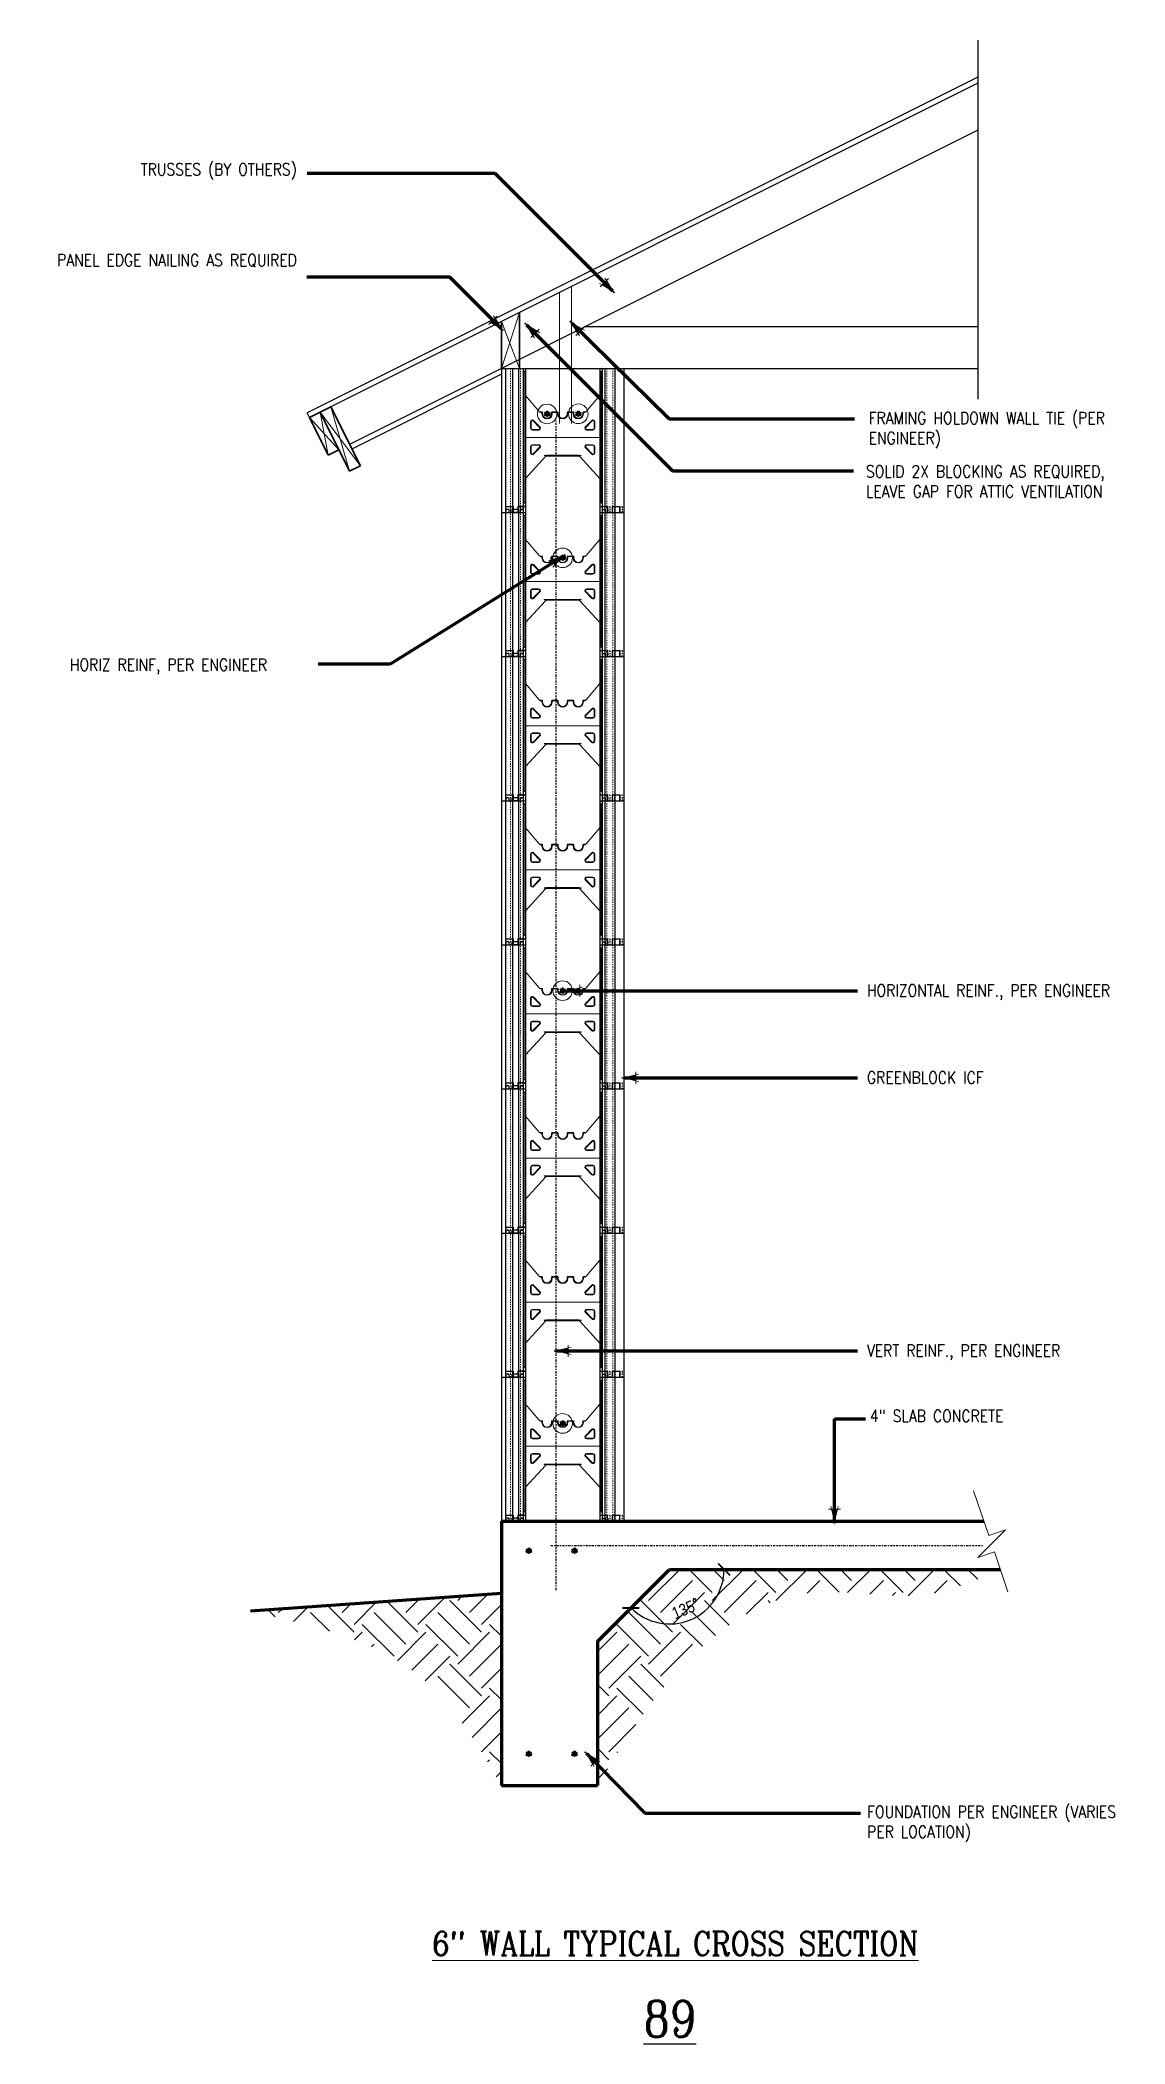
# Model space of a CAD drawing. Header units: inches. Extents: x -29 to 62, y -26 to 141.
import ezdxf

# ---------------------------------------------------------------- set-up
doc = ezdxf.new("R2010")
doc.units = ezdxf.units.IN
doc.header["$MEASUREMENT"] = 0
for name, pattern in [('CENTER', [2, 1.25, -0.25, 0.25, -0.25]), ('DASHED2', [0.375, 0.25, -0.125]), ('HIDDEN', [0.375, 0.25, -0.125])]:
    doc.linetypes.add(name, pattern=pattern)
doc.layers.get('Defpoints').update_dxf_attribs({"color": 252})
for name, color, linetype, lineweight in [('A2 Hatch', 8, 'Continuous', 9), ('A4 medium', 7, 'Continuous', 35), ('DETAILS', 7, 'Continuous', 13), ('DIM', 3, 'Continuous', 13), ('GRADE', 5, 'Continuous', 100), ('REBAR', 2, 'CENTER', 30)]:
    doc.layers.add(name, color=color, linetype=linetype, lineweight=lineweight)
doc.styles.add('ARCTEXT', font='arctext.shx', dxfattribs={"width": 0.85})
doc.styles.add('RomanC', font='romanc.shx', dxfattribs={"width": 0.85, "height": 5})
doc.dimstyles.new('ARCTEXT 1-1', dxfattribs={"dimscale": 0, "dimtxt": 1, "dimasz": 1, "dimexe": 0.1875, "dimexo": 1, "dimgap": 0.5, "dimtad": 1, "dimdec": 4, "dimzin": 3, "dimdsep": 46, "dimlunit": 4, "dimtxsty": 'ARCTEXT', "dimblk": 'ARCHTICK', "dimcen": 1, "dimclrd": 256, "dimclre": 256, "dimclrt": 256, "dimadec": 0, "dimazin": 0, "dimtfac": 1, "dimtdec": 4, "dimtofl": 0, "dimtmove": 2, "dimatfit": 3, "dimldrblk": 'arrow', "dimfxl": 0, "dimtolj": 1, "dimtzin": 0, "dimarcsym": 0})
doc.dimstyles.new('ARCTEXT1-4', dxfattribs={"dimtxt": 4, "dimasz": 2, "dimexe": 2, "dimexo": 2, "dimgap": 2, "dimtad": 1, "dimdec": 4, "dimzin": 3, "dimdsep": 46, "dimlunit": 4, "dimtxsty": 'ARCTEXT', "dimblk": 'ARCHTICK', "dimcen": 2, "dimaunit": 1, "dimadec": 0, "dimazin": 0, "dimtfac": 1, "dimtdec": 4, "dimtmove": 2, "dimatfit": 3, "dimldrblk": 'arrow', "dimfxl": 0, "dimtolj": 1, "dimtzin": 0, "dimarcsym": 0})
pattern_1 = [(45, (-8583.3102, 2957.2893), (4e-16, 5.3033009), [3.75, -3.75]), (45, (-8584.3046, 2958.2837), (4e-16, 5.3033009), [3.75, -3.75]), (45, (-8585.299, 2959.278), (4e-16, 5.3033009), [3.75, -3.75]), (135, (-8585.299, 2959.941), (-5.3033009, 4e-16), [3.75, -3.75]), (135, (-8584.3046, 2960.9353), (-5.3033009, 4e-16), [3.75, -3.75]), (135, (-8583.3102, 2961.9297), (-5.3033009, 4e-16), [3.75, -3.75])]

msp = doc.modelspace()

# ---------------------------------------------------------------- texts
at = {"layer": 'Defpoints', "insert": (23.71921, -22.68046), "char_height": 3, "width": 90.08, "attachment_point": 2, "style": 'RomanC'}
msp.add_mtext('{\\L89\\P}\\P            ', dxfattribs=at)
at = {"layer": 'DIM', "color": 3, "char_height": 1, "width": 22.6895455, "style": 'RomanC'}
for s, insert, attachment_point in [('TRUSSES (BY OTHERS)', (-7.3537, 130.31044), 3), ('PANEL EDGE NAILING AS REQUIRED', (-7.3537, 122.75804), 3), ('FRAMING HOLDOWN WALL TIE (PER ENGINEER)', (40.28731, 109.60353), 1), ('SOLID 2X BLOCKING AS REQUIRED, LEAVE GAP FOR ATTIC VENTILATION', (40.06194, 105.16082), 1), ('HORIZ REINF, PER ENGINEER', (-26.25423, 89.06476), 1), ('HORIZONTAL REINF., PER ENGINEER', (40.14425, 61.93945), 1), ('GREENBLOCK ICF', (40.14425, 54.68507), 1), ('VERT REINF., PER ENGINEER', (40.14425, 31.94857), 1), ('4" SLAB CONCRETE', (40.39792, 26.50555), 1), ('FOUNDATION PER ENGINEER (VARIES PER LOCATION)', (40.16007, -6.44809), 1)]:
    msp.add_mtext(s, dxfattribs=dict(at, insert=insert, attachment_point=attachment_point))
at = {"layer": 'DIM', "insert": (24.18727, -16.92751), "char_height": 2, "width": 90.08, "attachment_point": 2, "style": 'RomanC'}
msp.add_mtext('{\\L6" WALL TYPICAL CROSS SECTION}', dxfattribs=at)

# ---------------------------------------------------------------- blocks, each defined once
blk = doc.blocks.new('_ArchTick')
at = {"color": 0, "linetype": 'ByBlock', "const_width": 0.15}
blk.add_lwpolyline([(-0.5, -0.5), (0.5, 0.5)], dxfattribs=at)
blk = doc.blocks.new('*D5')
at = {"layer": 'Defpoints', "color": 0}
for p in [(23.7, 13.23), (23.7, 13.23), (51.25, 13.23), (23.7, 8.69), (17.7, 7.23)]:
    blk.add_point(p, dxfattribs=at)
at = {"layer": 'DIM', "lineweight": -2}
blk.add_arc((23.7, 13.23), 4.54, 225, 0, dxfattribs=at)
for p, rotation in [((28.24, 13.23), 90), ((20.48, 10.02), 135)]:
    blk.add_blockref('_ArchTick', p, dxfattribs=dict(at, rotation=rotation))
at = {"layer": 'DIM', "color": 2, "insert": (25.05, 9.96), "char_height": 1, "attachment_point": 5, "rotation": 22.5, "style": 'ARCTEXT'}
blk.add_mtext('\\A1;135{\\Fromanc.shx|c0;°}', dxfattribs=at)
blk = doc.blocks.new('arrow')
at = {"layer": 'DIM'}
blk.add_hatch(color=253, dxfattribs=at).paths.add_polyline_path([(-2, 0.5), (-2, -0.5), (0, 0)])
at = {"layer": 'DIM', "lineweight": 9}
for points in [[(-2, 0.98), (-2, 0.5), (-2.47, 0.62)], [(0.37, 0.09), (0, 0)], [(0.37, -0.09), (0, 0)], [(-2, -0.98), (-2, -0.5), (-2.47, -0.62)]]:
    blk.add_lwpolyline(points, dxfattribs=at)
at = {"layer": 'DIM', "lineweight": 15}
blk.add_lwpolyline([(0, 0), (-2, -0.5), (-2, 0.5), (0, 0)], dxfattribs=at)

# ---------------------------------------------------------------- dimensions: what is measured, and where the dimension line sits
at = {"layer": 'DIM', "ltscale": 0.15}
dim = msp.add_angular_dim_2l(base=(23.69778, 8.68991), line1=((17.69778, 7.2342), (23.69778, 13.2342)), line2=((23.69778, 13.2342), (51.24988, 13.2342)), text='135{\\Fromanc.shx|c0;°}', dimstyle='ARCTEXT 1-1', override={"dimscale": 1, "dimclrt": 2}, dxfattribs=at)
dim.commit()
dim.dimension.update_dxf_attribs({"geometry": '*D5', "text_midpoint": (25.05412, 9.95971)})

# ---------------------------------------------------------------- hatches: boundary and pattern name
at = {"layer": 'A2 Hatch', "ltscale": 0.15}
h = msp.add_hatch(dxfattribs=at)
h.set_pattern_fill('EARTH', color=256, scale=15, angle=45, style=0)
h.set_pattern_definition(pattern_1)
edge = h.paths.add_edge_path()
edge.add_spline(control_points=[(17.69778, -4.7658), (20.17615, -0.69214), (24.32813, 6.13242), (34.84876, 12.74524), (44.11851, 10.01696), (49.3422, 12.37357), (51.24988, 13.2342)], knot_values=[0, 0, 0, 0, 14.259581874, 23.888913149, 34.595698067, 40.755270164, 40.755270164, 40.755270164, 40.755270164], degree=3, periodic=0)
edge.add_line((51.24988, 13.2342), (23.69778, 13.2342))
edge.add_line((23.69778, 13.2342), (17.69778, 7.2342))
edge.add_line((17.69778, 7.2342), (17.69778, -4.7658))
h.paths.add_polyline_path([(23.46586, 10.11362), (26.06835, 11.19161), (26.64238, 9.80579), (24.03989, 8.7278)], flags=24)
h = msp.add_hatch(dxfattribs=at)
h.set_pattern_fill('EARTH', color=256, scale=15, angle=45, style=0)
h.set_pattern_definition(pattern_1)
edge = h.paths.add_edge_path()
edge.add_line((9.69778, 11.2342), (-11.21187, 9.74588))
edge.add_spline(control_points=[(-11.21187, 9.74588), (-6.00543, 8.56349), (3.0709, 6.50225), (7.71687, -1.39755), (9.69778, -4.7658)], knot_values=[0, 0, 0, 0, 15.180610025, 26.464199565, 26.464199565, 26.464199565, 26.464199565], degree=3, periodic=0)
edge.add_line((9.69778, -4.7658), (9.69778, 11.2342))
at = {"layer": 'REBAR', "ltscale": 0.15}
h = msp.add_hatch(color=256, dxfattribs=at)
edge = h.paths.add_edge_path()
edge.add_arc((13.50407, 109.44286), 0.22434, 0, 360)
h = msp.add_hatch(color=256, dxfattribs=at)
edge = h.paths.add_edge_path()
edge.add_arc((16.09778, 109.45929), 0.22434, 0, 360)
h = msp.add_hatch(color=256, dxfattribs=at)
edge = h.paths.add_edge_path()
edge.add_arc((14.79778, 97.45927), 0.22434, 0, 360)
h = msp.add_hatch(color=256, dxfattribs=at)
edge = h.paths.add_edge_path()
edge.add_arc((14.79509, 61.42232), 0.22434, 0, 360)
h = msp.add_hatch(color=256, dxfattribs=at)
edge = h.paths.add_edge_path()
edge.add_arc((14.79509, 25.38588), 0.22434, 0, 360)
h = msp.add_hatch(color=256, dxfattribs=at)
edge = h.paths.add_edge_path()
edge.add_arc((11.98075, 14.78029), 0.22434, 0, 360)
h = msp.add_hatch(color=256, dxfattribs=at)
edge = h.paths.add_edge_path()
edge.add_arc((15.78405, 14.78029), 0.22434, 0, 360)
h = msp.add_hatch(color=256, dxfattribs=at)
edge = h.paths.add_edge_path()
edge.add_arc((11.98075, -2.12684), 0.22434, 0, 360)
h = msp.add_hatch(color=256, dxfattribs=at)
edge = h.paths.add_edge_path()
edge.add_arc((15.78405, -2.12684), 0.22434, 0, 360)

# ---------------------------------------------------------------- linework, layer by layer
at = {"ltscale": 0.15}
for p, q in [((49.39448, 140.57416), (49.39448, 110.67927)), ((49.39448, 137.48481), (-6.49788, 109.53863)), ((49.39448, 136.99567), (-4.51337, 110.04175)), ((49.39448, 133.08255), (-2.94812, 106.91125)), ((16.69778, 116.7342), (49.39448, 116.7342)), ((9.69778, 112.74506), (-2.75246, 106.51994)), ((9.69778, 113.2342), (49.39448, 113.2342)), ((-6.30222, 109.14732), (-6.49788, 109.53863)), ((10.67278, 101.23429), (11.07278, 101.23429)), ((10.67278, 101.23429), (11.07278, 101.23429)), ((10.67278, 101.23429), (11.07278, 101.23429)), ((10.67278, 101.23429), (11.07278, 101.23429)), ((10.67278, 101.23429), (11.07278, 101.23429)), ((10.67278, 101.23429), (11.07278, 101.23429)), ((10.67278, 101.23429), (11.07278, 101.23429)), ((10.67278, 101.23429), (11.07278, 101.23429)), ((10.67278, 101.23427), (11.07278, 101.23427)), ((10.67278, 101.23427), (11.07278, 101.23427)), ((10.67278, 101.23426), (11.07278, 101.23426)), ((10.67278, 89.23427), (11.07278, 89.23427)), ((10.67278, 89.23427), (11.07278, 89.23427)), ((10.67278, 89.23427), (11.07278, 89.23427)), ((10.67278, 89.23427), (11.07278, 89.23427)), ((10.67278, 89.23427), (11.07278, 89.23427)), ((10.67278, 89.23427), (11.07278, 89.23427)), ((10.67278, 89.23427), (11.07278, 89.23427)), ((10.67278, 89.23427), (11.07278, 89.23427)), ((10.67278, 89.23426), (11.07278, 89.23426)), ((10.67278, 89.23426), (11.07278, 89.23426)), ((10.67278, 89.23425), (11.07278, 89.23425)), ((10.67278, 77.23426), (11.07278, 77.23426)), ((10.67278, 77.23426), (11.07278, 77.23426)), ((10.67278, 77.23426), (11.07278, 77.23426)), ((10.67278, 77.23426), (11.07278, 77.23426)), ((10.67278, 77.23426), (11.07278, 77.23426)), ((10.67278, 77.23426), (11.07278, 77.23426)), ((10.67278, 77.23426), (11.07278, 77.23426)), ((10.67278, 77.23426), (11.07278, 77.23426)), ((10.67278, 77.23425), (11.07278, 77.23425)), ((10.67278, 77.23425), (11.07278, 77.23425)), ((10.67278, 77.23424), (11.07278, 77.23424)), ((10.67278, 65.23425), (11.07278, 65.23425)), ((10.67278, 65.23425), (11.07278, 65.23425)), ((10.67278, 65.23425), (11.07278, 65.23425)), ((10.67278, 65.23425), (11.07278, 65.23425)), ((10.67278, 65.23425), (11.07278, 65.23425)), ((10.67278, 65.23425), (11.07278, 65.23425)), ((10.67278, 65.23425), (11.07278, 65.23425)), ((10.67278, 65.23425), (11.07278, 65.23425)), ((10.67278, 65.23424), (11.07278, 65.23424)), ((10.67278, 65.23424), (11.07278, 65.23424)), ((10.67278, 65.23423), (11.07278, 65.23423)), ((10.67278, 53.23424), (11.07278, 53.23424)), ((10.67278, 53.23424), (11.07278, 53.23424)), ((10.67278, 53.23424), (11.07278, 53.23424)), ((10.67278, 53.23424), (11.07278, 53.23424)), ((10.67278, 53.23424), (11.07278, 53.23424)), ((10.67278, 53.23424), (11.07278, 53.23424)), ((10.67278, 53.23424), (11.07278, 53.23424)), ((10.67278, 53.23424), (11.07278, 53.23424)), ((10.67278, 53.23423), (11.07278, 53.23423)), ((10.67278, 53.23423), (11.07278, 53.23423)), ((10.67278, 53.23421), (11.07278, 53.23421)), ((10.67278, 41.23423), (11.07278, 41.23423)), ((10.67278, 41.23423), (11.07278, 41.23423)), ((10.67278, 41.23423), (11.07278, 41.23423)), ((10.67278, 41.23423), (11.07278, 41.23423)), ((10.67278, 41.23423), (11.07278, 41.23423)), ((10.67278, 41.23423), (11.07278, 41.23423)), ((10.67278, 41.23423), (11.07278, 41.23423)), ((10.67278, 41.23423), (11.07278, 41.23423)), ((10.67278, 41.23423), (11.07278, 41.23423)), ((10.67278, 41.23421), (11.07278, 41.23421)), ((10.67278, 41.23421), (11.07278, 41.23421)), ((10.67278, 29.23423), (11.07278, 29.23423)), ((10.67278, 29.23423), (11.07278, 29.23423)), ((10.67278, 29.23423), (11.07278, 29.23423)), ((10.67278, 29.23423), (11.07278, 29.23423)), ((10.67278, 29.23423), (11.07278, 29.23423)), ((10.67278, 29.23423), (11.07278, 29.23423)), ((10.67278, 29.23423), (11.07278, 29.23423)), ((10.67278, 29.23423), (11.07278, 29.23423)), ((10.67278, 29.23421), (11.07278, 29.23421)), ((10.67278, 29.23421), (11.07278, 29.23421)), ((10.67278, 29.2342), (11.07278, 29.2342)), ((10.67278, 17.23421), (11.07278, 17.23421)), ((10.67278, 17.23421), (11.07278, 17.23421)), ((10.67278, 17.23421), (11.07278, 17.23421)), ((10.67278, 17.23421), (11.07278, 17.23421)), ((10.67278, 17.23421), (11.07278, 17.23421)), ((10.67278, 17.23421), (11.07278, 17.23421)), ((10.67278, 17.23421), (11.07278, 17.23421)), ((10.67278, 17.23421), (11.07278, 17.23421)), ((10.67278, 17.2342), (11.07278, 17.2342))]:
    msp.add_line(p, q, dxfattribs=at)
at = {"color": 1}
for p, q in [((9.69778, 113.23429), (9.69778, 101.23429)), ((9.69778, 113.23429), (11.24778, 113.23429)), ((9.69778, 113.23429), (11.69778, 113.23429)), ((9.69778, 113.23427), (11.69778, 113.23427)), ((9.69778, 113.23427), (11.24778, 113.23427)), ((10.04778, 113.23429), (10.04778, 101.23429)), ((10.62278, 113.2342), (10.62278, 101.23429)), ((11.12278, 113.2342), (11.12278, 101.23429)), ((11.49778, 113.23429), (11.69778, 113.23429)), ((11.49778, 113.23427), (11.69778, 113.23427)), ((11.49778, 113.2342), (11.49778, 101.23429)), ((11.69778, 113.23429), (11.69778, 101.23429)), ((17.89778, 113.23429), (17.89778, 101.23429)), ((17.89778, 113.23429), (19.89778, 113.23429)), ((18.09778, 113.23429), (18.09778, 101.23429)), ((18.31278, 113.23429), (19.89778, 113.23429)), ((18.31278, 113.23429), (18.31278, 101.23429)), ((19.13278, 113.23429), (19.13278, 101.23429)), ((19.89778, 113.23429), (19.89778, 101.23429)), ((9.69778, 101.23429), (11.69778, 101.23429)), ((9.69778, 101.23429), (11.69778, 101.23429)), ((9.69778, 101.23429), (11.24778, 101.23429)), ((9.69778, 101.23429), (11.24778, 101.23429)), ((9.69778, 101.23429), (11.69778, 101.23429)), ((9.69778, 101.23429), (11.69778, 101.23429)), ((9.69778, 101.23429), (11.69778, 101.23429)), ((9.69778, 101.23429), (11.24778, 101.23429)), ((9.69778, 101.23429), (11.24778, 101.23429)), ((9.69778, 101.23429), (11.69778, 101.23429)), ((9.69778, 101.23429), (11.69778, 101.23429)), ((9.69778, 101.23429), (11.24778, 101.23429)), ((9.69778, 101.23429), (11.24778, 101.23429)), ((9.69778, 101.23429), (11.69778, 101.23429)), ((9.69778, 101.23429), (11.24778, 101.23429)), ((9.69778, 101.23429), (11.24778, 101.23429)), ((9.69778, 101.23429), (11.69778, 101.23429)), ((9.69778, 101.23429), (11.69778, 101.23429)), ((9.69778, 101.23427), (9.69778, 89.23427)), ((9.69778, 101.23427), (11.24778, 101.23427)), ((9.69778, 101.23427), (11.69778, 101.23427)), ((9.69778, 101.23427), (11.24778, 101.23427)), ((9.69778, 101.23427), (11.69778, 101.23427)), ((9.69778, 101.23426), (11.69778, 101.23426)), ((9.69778, 101.23426), (11.24778, 101.23426)), ((10.04778, 101.73429), (10.67278, 101.73429)), ((10.04778, 101.73429), (10.67278, 101.73429)), ((10.04778, 101.73429), (10.67278, 101.73429)), ((10.04778, 101.73429), (10.67278, 101.73429)), ((10.04778, 101.73429), (10.67278, 101.73429)), ((10.04778, 101.73429), (10.67278, 101.73429)), ((10.04778, 101.73429), (10.67278, 101.73429)), ((10.04778, 101.73429), (10.67278, 101.73429)), ((10.04778, 101.73427), (10.67278, 101.73427)), ((10.04778, 101.73427), (10.04778, 89.23427)), ((10.04778, 101.73427), (10.67278, 101.73427)), ((10.07278, 101.48429), (10.07278, 101.23429)), ((10.32278, 101.48429), (10.07278, 101.48429)), ((10.07278, 101.48429), (10.07278, 101.23429)), ((10.32278, 101.48429), (10.07278, 101.48429)), ((10.07278, 101.48427), (10.07278, 101.23427)), ((10.32278, 101.48427), (10.07278, 101.48427)), ((10.32278, 101.48429), (10.32278, 101.23429)), ((10.32278, 101.48429), (10.32278, 101.23429)), ((10.32278, 101.48427), (10.32278, 101.23427)), ((11.07278, 101.48429), (10.57278, 101.48429)), ((10.57278, 101.48429), (10.57278, 101.23429)), ((11.07278, 101.48429), (10.57278, 101.48429)), ((10.57278, 101.48429), (10.57278, 101.23429)), ((11.07278, 101.48427), (10.57278, 101.48427)), ((10.57278, 101.48427), (10.57278, 101.23427)), ((10.62278, 101.73427), (10.62278, 89.23427)), ((11.12278, 101.23429), (10.62278, 101.23429)), ((11.12278, 101.23429), (10.62278, 101.23429)), ((11.12278, 101.23429), (10.62278, 101.23429)), ((11.12278, 101.23429), (10.62278, 101.23429)), ((11.12278, 101.23429), (10.62278, 101.23429)), ((11.12278, 101.23429), (10.62278, 101.23429)), ((11.12278, 101.23429), (10.62278, 101.23429)), ((11.12278, 101.23429), (10.62278, 101.23429)), ((11.12278, 101.23427), (10.62278, 101.23427)), ((11.12278, 101.23427), (10.62278, 101.23427)), ((11.12278, 101.23426), (10.62278, 101.23426)), ((10.67278, 101.73429), (10.67278, 101.23429)), ((10.67278, 101.73429), (10.67278, 101.23429)), ((10.67278, 101.73429), (10.67278, 101.23429)), ((10.67278, 101.73429), (10.67278, 101.23429)), ((10.67278, 101.73429), (10.67278, 101.23429)), ((10.67278, 101.73429), (10.67278, 101.23429)), ((10.67278, 101.73429), (10.67278, 101.23429)), ((10.67278, 101.73429), (10.67278, 101.23429)), ((10.67278, 101.73427), (10.67278, 101.23427)), ((10.67278, 101.73427), (10.67278, 101.23427)), ((11.07278, 101.73429), (11.07278, 101.23429)), ((11.07278, 101.73429), (11.69778, 101.73429)), ((11.07278, 101.73429), (11.07278, 101.23429)), ((11.07278, 101.73429), (11.69778, 101.73429)), ((11.07278, 101.73429), (11.07278, 101.23429)), ((11.07278, 101.73429), (11.69778, 101.73429)), ((11.07278, 101.73429), (11.07278, 101.23429)), ((11.07278, 101.73429), (11.69778, 101.73429)), ((11.07278, 101.73429), (11.07278, 101.23429)), ((11.07278, 101.73429), (11.69778, 101.73429)), ((11.07278, 101.73429), (11.07278, 101.23429)), ((11.07278, 101.73429), (11.69778, 101.73429)), ((11.07278, 101.73429), (11.07278, 101.23429)), ((11.07278, 101.73429), (11.69778, 101.73429)), ((11.07278, 101.73429), (11.07278, 101.23429)), ((11.69778, 101.73429), (11.07278, 101.73429)), ((11.07278, 101.73429), (11.07278, 101.23429)), ((11.07278, 101.73429), (11.69778, 101.73429)), ((11.07278, 101.73429), (11.07278, 101.23429)), ((11.69778, 101.73429), (11.07278, 101.73429)), ((11.07278, 101.73427), (11.07278, 101.23427)), ((11.07278, 101.73427), (11.69778, 101.73427)), ((11.07278, 101.73427), (11.07278, 101.23427)), ((11.07278, 101.73427), (11.69778, 101.73427)), ((11.07278, 101.73427), (11.07278, 101.23427)), ((11.69778, 101.73427), (11.07278, 101.73427)), ((11.12278, 101.73427), (11.12278, 89.23427)), ((11.24778, 101.48429), (11.24778, 101.23429)), ((11.24778, 101.48429), (11.49778, 101.48429)), ((11.24778, 101.48429), (11.24778, 101.23429)), ((11.24778, 101.48429), (11.49778, 101.48429)), ((11.24778, 101.48429), (11.24778, 101.23429)), ((11.24778, 101.48429), (11.49778, 101.48429)), ((11.24778, 101.48429), (11.24778, 101.23429)), ((11.24778, 101.48429), (11.49778, 101.48429)), ((11.24778, 101.48429), (11.24778, 101.23429)), ((11.24778, 101.48429), (11.49778, 101.48429)), ((11.24778, 101.48429), (11.24778, 101.23429)), ((11.24778, 101.48429), (11.49778, 101.48429)), ((11.24778, 101.48429), (11.24778, 101.23429)), ((11.24778, 101.48429), (11.49778, 101.48429)), ((11.24778, 101.48429), (11.24778, 101.23429)), ((11.49778, 101.48429), (11.24778, 101.48429)), ((11.24778, 101.48429), (11.24778, 101.23429)), ((11.24778, 101.48429), (11.49778, 101.48429)), ((11.24778, 101.48429), (11.24778, 101.23429)), ((11.49778, 101.48429), (11.24778, 101.48429)), ((11.24778, 101.48427), (11.24778, 101.23427)), ((11.24778, 101.48427), (11.49778, 101.48427)), ((11.24778, 101.48427), (11.24778, 101.23427)), ((11.24778, 101.48427), (11.49778, 101.48427)), ((11.24778, 101.48427), (11.24778, 101.23427)), ((11.49778, 101.48427), (11.24778, 101.48427)), ((11.49778, 101.48429), (11.49778, 101.23429)), ((11.49778, 101.48429), (11.49778, 101.23429)), ((11.49778, 101.48427), (11.49778, 89.23427)), ((11.49778, 101.48427), (11.49778, 101.23427)), ((11.49778, 101.23429), (11.69778, 101.23429)), ((11.49778, 101.23429), (11.69778, 101.23429)), ((11.49778, 101.23429), (11.69778, 101.23429)), ((11.49778, 101.23429), (11.69778, 101.23429)), ((11.49778, 101.23429), (11.69778, 101.23429)), ((11.49778, 101.23429), (11.69778, 101.23429)), ((11.49778, 101.23429), (11.69778, 101.23429)), ((11.49778, 101.23429), (11.69778, 101.23429)), ((11.49778, 101.23427), (11.69778, 101.23427)), ((11.49778, 101.23427), (11.69778, 101.23427)), ((11.49778, 101.23426), (11.69778, 101.23426)), ((11.69778, 101.73429), (11.69778, 101.23429)), ((11.69778, 101.73429), (11.69778, 101.23429)), ((11.69778, 101.73429), (11.69778, 101.23429)), ((11.69778, 101.73429), (11.69778, 101.23429)), ((11.69778, 101.73429), (11.69778, 101.23429)), ((11.69778, 101.73429), (11.69778, 101.23429)), ((11.69778, 101.73429), (11.69778, 101.23429)), ((11.69778, 101.73429), (11.69778, 101.23429)), ((11.69778, 101.73429), (11.69778, 101.23429)), ((11.69778, 101.73427), (11.69778, 89.23427)), ((11.69778, 101.73427), (11.69778, 101.23427)), ((11.69778, 101.73427), (11.69778, 101.23427)), ((11.69778, 101.73427), (11.69778, 101.23427)), ((17.89348, 101.73429), (17.89348, 101.23429)), ((17.89348, 101.73429), (18.51848, 101.73429)), ((17.89348, 101.73429), (17.89348, 101.23429)), ((17.89348, 101.23429), (18.09348, 101.23429)), ((17.89778, 101.73427), (17.89778, 89.23427)), ((17.89778, 101.73427), (18.52278, 101.73427)), ((17.89778, 101.73427), (17.89778, 101.23427)), ((17.89778, 101.23429), (19.69348, 101.23429)), ((17.89778, 101.23429), (19.69348, 101.23429)), ((17.89778, 101.23429), (19.89778, 101.23429)), ((17.89778, 101.23427), (18.09778, 101.23427)), ((17.89778, 101.23427), (19.89778, 101.23427)), ((18.09348, 101.48429), (18.34348, 101.48429)), ((18.09778, 101.73429), (18.09778, 101.23429)), ((18.09778, 101.48427), (18.09778, 89.23427)), ((18.09778, 101.48427), (18.34778, 101.48427)), ((18.10848, 101.23429), (19.69348, 101.23429)), ((18.31278, 101.23427), (19.89778, 101.23427)), ((18.31278, 101.23427), (18.31278, 89.23427)), ((18.34348, 101.48429), (18.34348, 101.23429)), ((18.34778, 101.48427), (18.34778, 101.23427)), ((18.51848, 101.73429), (18.51848, 101.23429)), ((18.52278, 101.73427), (18.52278, 101.23427)), ((18.91848, 101.73429), (18.91848, 101.23429)), ((18.91848, 101.73429), (19.54348, 101.73429)), ((18.92278, 101.73427), (18.92278, 101.23427)), ((18.92278, 101.73427), (19.54778, 101.73427)), ((19.13278, 101.23427), (19.13278, 89.23427)), ((19.54348, 101.73429), (19.54348, 101.23429)), ((19.54778, 101.73427), (19.54778, 101.23427)), ((19.69778, 101.23429), (19.89778, 101.23429)), ((19.69778, 101.23429), (19.89778, 101.23429)), ((19.69778, 101.23427), (19.89778, 101.23427)), ((19.89778, 101.23427), (19.89778, 89.23427)), ((9.69778, 89.23427), (11.69778, 89.23427)), ((9.69778, 89.23427), (11.69778, 89.23427)), ((9.69778, 89.23427), (11.24778, 89.23427)), ((9.69778, 89.23427), (11.24778, 89.23427)), ((9.69778, 89.23427), (11.69778, 89.23427)), ((9.69778, 89.23427), (11.69778, 89.23427)), ((9.69778, 89.23427), (11.69778, 89.23427)), ((9.69778, 89.23427), (11.24778, 89.23427)), ((9.69778, 89.23427), (11.24778, 89.23427)), ((9.69778, 89.23427), (11.69778, 89.23427)), ((9.69778, 89.23427), (11.69778, 89.23427)), ((9.69778, 89.23427), (11.24778, 89.23427)), ((9.69778, 89.23427), (11.24778, 89.23427)), ((9.69778, 89.23427), (11.69778, 89.23427)), ((9.69778, 89.23427), (11.24778, 89.23427)), ((9.69778, 89.23427), (11.24778, 89.23427)), ((9.69778, 89.23427), (11.69778, 89.23427)), ((9.69778, 89.23427), (11.69778, 89.23427)), ((9.69778, 89.23426), (9.69778, 77.23426)), ((9.69778, 89.23426), (11.24778, 89.23426)), ((9.69778, 89.23426), (11.69778, 89.23426)), ((9.69778, 89.23426), (11.24778, 89.23426)), ((9.69778, 89.23426), (11.69778, 89.23426)), ((9.69778, 89.23425), (11.69778, 89.23425)), ((9.69778, 89.23425), (11.24778, 89.23425)), ((10.04778, 89.73427), (10.67278, 89.73427)), ((10.04778, 89.73427), (10.67278, 89.73427)), ((10.04778, 89.73427), (10.67278, 89.73427)), ((10.04778, 89.73427), (10.67278, 89.73427)), ((10.04778, 89.73427), (10.67278, 89.73427)), ((10.04778, 89.73427), (10.67278, 89.73427)), ((10.04778, 89.73427), (10.67278, 89.73427)), ((10.04778, 89.73427), (10.67278, 89.73427)), ((10.04778, 89.73426), (10.67278, 89.73426)), ((10.04778, 89.73426), (10.04778, 77.23426)), ((10.04778, 89.73426), (10.67278, 89.73426)), ((10.07278, 89.48427), (10.07278, 89.23427)), ((10.32278, 89.48427), (10.07278, 89.48427)), ((10.07278, 89.48427), (10.07278, 89.23427)), ((10.32278, 89.48427), (10.07278, 89.48427)), ((10.07278, 89.48426), (10.07278, 89.23426)), ((10.32278, 89.48426), (10.07278, 89.48426)), ((10.32278, 89.48427), (10.32278, 89.23427)), ((10.32278, 89.48427), (10.32278, 89.23427)), ((10.32278, 89.48426), (10.32278, 89.23426)), ((11.07278, 89.48427), (10.57278, 89.48427)), ((10.57278, 89.48427), (10.57278, 89.23427)), ((11.07278, 89.48427), (10.57278, 89.48427)), ((10.57278, 89.48427), (10.57278, 89.23427)), ((11.07278, 89.48426), (10.57278, 89.48426)), ((10.57278, 89.48426), (10.57278, 89.23426)), ((10.62278, 89.73426), (10.62278, 77.23426)), ((11.12278, 89.23427), (10.62278, 89.23427)), ((11.12278, 89.23427), (10.62278, 89.23427)), ((11.12278, 89.23427), (10.62278, 89.23427)), ((11.12278, 89.23427), (10.62278, 89.23427)), ((11.12278, 89.23427), (10.62278, 89.23427)), ((11.12278, 89.23427), (10.62278, 89.23427)), ((11.12278, 89.23427), (10.62278, 89.23427)), ((11.12278, 89.23427), (10.62278, 89.23427)), ((11.12278, 89.23426), (10.62278, 89.23426)), ((11.12278, 89.23426), (10.62278, 89.23426)), ((11.12278, 89.23425), (10.62278, 89.23425)), ((10.67278, 89.73427), (10.67278, 89.23427)), ((10.67278, 89.73427), (10.67278, 89.23427)), ((10.67278, 89.73427), (10.67278, 89.23427)), ((10.67278, 89.73427), (10.67278, 89.23427)), ((10.67278, 89.73427), (10.67278, 89.23427)), ((10.67278, 89.73427), (10.67278, 89.23427)), ((10.67278, 89.73427), (10.67278, 89.23427)), ((10.67278, 89.73427), (10.67278, 89.23427)), ((10.67278, 89.73426), (10.67278, 89.23426)), ((10.67278, 89.73426), (10.67278, 89.23426)), ((11.07278, 89.73427), (11.07278, 89.23427)), ((11.07278, 89.73427), (11.69778, 89.73427)), ((11.07278, 89.73427), (11.07278, 89.23427)), ((11.07278, 89.73427), (11.69778, 89.73427)), ((11.07278, 89.73427), (11.07278, 89.23427)), ((11.07278, 89.73427), (11.69778, 89.73427)), ((11.07278, 89.73427), (11.07278, 89.23427)), ((11.07278, 89.73427), (11.69778, 89.73427)), ((11.07278, 89.73427), (11.07278, 89.23427)), ((11.07278, 89.73427), (11.69778, 89.73427)), ((11.07278, 89.73427), (11.07278, 89.23427)), ((11.07278, 89.73427), (11.69778, 89.73427)), ((11.07278, 89.73427), (11.07278, 89.23427)), ((11.07278, 89.73427), (11.69778, 89.73427)), ((11.07278, 89.73427), (11.07278, 89.23427)), ((11.69778, 89.73427), (11.07278, 89.73427)), ((11.07278, 89.73427), (11.07278, 89.23427)), ((11.07278, 89.73427), (11.69778, 89.73427)), ((11.07278, 89.73427), (11.07278, 89.23427)), ((11.69778, 89.73427), (11.07278, 89.73427)), ((11.07278, 89.73426), (11.07278, 89.23426)), ((11.07278, 89.73426), (11.69778, 89.73426)), ((11.07278, 89.73426), (11.07278, 89.23426)), ((11.07278, 89.73426), (11.69778, 89.73426)), ((11.07278, 89.73426), (11.07278, 89.23426)), ((11.69778, 89.73426), (11.07278, 89.73426)), ((11.12278, 89.73426), (11.12278, 77.23426)), ((11.24778, 89.48427), (11.24778, 89.23427)), ((11.24778, 89.48427), (11.49778, 89.48427)), ((11.24778, 89.48427), (11.24778, 89.23427)), ((11.24778, 89.48427), (11.49778, 89.48427)), ((11.24778, 89.48427), (11.24778, 89.23427)), ((11.24778, 89.48427), (11.49778, 89.48427)), ((11.24778, 89.48427), (11.24778, 89.23427)), ((11.24778, 89.48427), (11.49778, 89.48427)), ((11.24778, 89.48427), (11.24778, 89.23427)), ((11.24778, 89.48427), (11.49778, 89.48427)), ((11.24778, 89.48427), (11.24778, 89.23427)), ((11.24778, 89.48427), (11.49778, 89.48427)), ((11.24778, 89.48427), (11.24778, 89.23427)), ((11.24778, 89.48427), (11.49778, 89.48427)), ((11.24778, 89.48427), (11.24778, 89.23427)), ((11.49778, 89.48427), (11.24778, 89.48427)), ((11.24778, 89.48427), (11.24778, 89.23427)), ((11.24778, 89.48427), (11.49778, 89.48427)), ((11.24778, 89.48427), (11.24778, 89.23427)), ((11.49778, 89.48427), (11.24778, 89.48427)), ((11.24778, 89.48426), (11.24778, 89.23426)), ((11.24778, 89.48426), (11.49778, 89.48426)), ((11.24778, 89.48426), (11.24778, 89.23426)), ((11.24778, 89.48426), (11.49778, 89.48426)), ((11.24778, 89.48426), (11.24778, 89.23426)), ((11.49778, 89.48426), (11.24778, 89.48426)), ((11.49778, 89.48427), (11.49778, 89.23427)), ((11.49778, 89.48427), (11.49778, 89.23427)), ((11.49778, 89.48426), (11.49778, 77.23426)), ((11.49778, 89.48426), (11.49778, 89.23426)), ((11.49778, 89.23427), (11.69778, 89.23427)), ((11.49778, 89.23427), (11.69778, 89.23427)), ((11.49778, 89.23427), (11.69778, 89.23427)), ((11.49778, 89.23427), (11.69778, 89.23427)), ((11.49778, 89.23427), (11.69778, 89.23427)), ((11.49778, 89.23427), (11.69778, 89.23427)), ((11.49778, 89.23427), (11.69778, 89.23427)), ((11.49778, 89.23427), (11.69778, 89.23427)), ((11.49778, 89.23426), (11.69778, 89.23426)), ((11.49778, 89.23426), (11.69778, 89.23426)), ((11.49778, 89.23425), (11.69778, 89.23425)), ((11.69778, 89.73427), (11.69778, 89.23427)), ((11.69778, 89.73427), (11.69778, 89.23427)), ((11.69778, 89.73427), (11.69778, 89.23427)), ((11.69778, 89.73427), (11.69778, 89.23427)), ((11.69778, 89.73427), (11.69778, 89.23427)), ((11.69778, 89.73427), (11.69778, 89.23427)), ((11.69778, 89.73427), (11.69778, 89.23427)), ((11.69778, 89.73427), (11.69778, 89.23427)), ((11.69778, 89.73427), (11.69778, 89.23427)), ((11.69778, 89.73426), (11.69778, 77.23426)), ((11.69778, 89.73426), (11.69778, 89.23426)), ((11.69778, 89.73426), (11.69778, 89.23426)), ((11.69778, 89.73426), (11.69778, 89.23426)), ((17.89348, 89.73427), (17.89348, 89.23427)), ((17.89348, 89.73427), (18.51848, 89.73427)), ((17.89348, 89.73427), (17.89348, 89.23427)), ((17.89348, 89.23427), (18.09348, 89.23427)), ((17.89778, 89.73426), (17.89778, 77.23426)), ((17.89778, 89.73426), (18.52278, 89.73426)), ((17.89778, 89.73426), (17.89778, 89.23426)), ((17.89778, 89.23427), (19.69348, 89.23427)), ((17.89778, 89.23427), (19.69348, 89.23427)), ((17.89778, 89.23427), (19.89778, 89.23427)), ((17.89778, 89.23426), (18.09778, 89.23426)), ((17.89778, 89.23426), (19.89778, 89.23426)), ((18.09348, 89.48427), (18.34348, 89.48427)), ((18.09778, 89.73427), (18.09778, 89.23427)), ((18.09778, 89.48426), (18.09778, 77.23426)), ((18.09778, 89.48426), (18.34778, 89.48426)), ((18.10848, 89.23427), (19.69348, 89.23427)), ((18.31278, 89.23426), (19.89778, 89.23426)), ((18.31278, 89.23426), (18.31278, 77.23426)), ((18.34348, 89.48427), (18.34348, 89.23427)), ((18.34778, 89.48426), (18.34778, 89.23426)), ((18.51848, 89.73427), (18.51848, 89.23427)), ((18.52278, 89.73426), (18.52278, 89.23426)), ((18.91848, 89.73427), (18.91848, 89.23427)), ((18.91848, 89.73427), (19.54348, 89.73427)), ((18.92278, 89.73426), (18.92278, 89.23426)), ((18.92278, 89.73426), (19.54778, 89.73426)), ((19.13278, 89.23426), (19.13278, 77.23426)), ((19.54348, 89.73427), (19.54348, 89.23427)), ((19.54778, 89.73426), (19.54778, 89.23426)), ((19.69778, 89.23427), (19.89778, 89.23427)), ((19.69778, 89.23427), (19.89778, 89.23427)), ((19.69778, 89.23426), (19.89778, 89.23426)), ((19.89778, 89.23426), (19.89778, 77.23426)), ((9.69778, 77.23426), (11.69778, 77.23426)), ((9.69778, 77.23426), (11.69778, 77.23426)), ((9.69778, 77.23426), (11.24778, 77.23426)), ((9.69778, 77.23426), (11.24778, 77.23426)), ((9.69778, 77.23426), (11.69778, 77.23426)), ((9.69778, 77.23426), (11.69778, 77.23426)), ((9.69778, 77.23426), (11.69778, 77.23426)), ((9.69778, 77.23426), (11.24778, 77.23426)), ((9.69778, 77.23426), (11.24778, 77.23426)), ((9.69778, 77.23426), (11.69778, 77.23426)), ((9.69778, 77.23426), (11.69778, 77.23426)), ((9.69778, 77.23426), (11.24778, 77.23426)), ((9.69778, 77.23426), (11.24778, 77.23426)), ((9.69778, 77.23426), (11.69778, 77.23426)), ((9.69778, 77.23426), (11.24778, 77.23426)), ((9.69778, 77.23426), (11.24778, 77.23426)), ((9.69778, 77.23426), (11.69778, 77.23426)), ((9.69778, 77.23426), (11.69778, 77.23426)), ((9.69778, 77.23425), (9.69778, 65.23425)), ((9.69778, 77.23425), (11.24778, 77.23425)), ((9.69778, 77.23425), (11.69778, 77.23425)), ((9.69778, 77.23425), (11.24778, 77.23425)), ((9.69778, 77.23425), (11.69778, 77.23425)), ((9.69778, 77.23424), (11.69778, 77.23424)), ((9.69778, 77.23424), (11.24778, 77.23424)), ((10.04778, 77.73426), (10.67278, 77.73426)), ((10.04778, 77.73426), (10.67278, 77.73426)), ((10.04778, 77.73426), (10.67278, 77.73426)), ((10.04778, 77.73426), (10.67278, 77.73426)), ((10.04778, 77.73426), (10.67278, 77.73426)), ((10.04778, 77.73426), (10.67278, 77.73426)), ((10.04778, 77.73426), (10.67278, 77.73426)), ((10.04778, 77.73426), (10.67278, 77.73426)), ((10.04778, 77.73425), (10.67278, 77.73425)), ((10.04778, 77.73425), (10.04778, 65.23425)), ((10.04778, 77.73425), (10.67278, 77.73425)), ((10.07278, 77.48426), (10.07278, 77.23426)), ((10.32278, 77.48426), (10.07278, 77.48426)), ((10.07278, 77.48426), (10.07278, 77.23426)), ((10.32278, 77.48426), (10.07278, 77.48426)), ((10.07278, 77.48425), (10.07278, 77.23425)), ((10.32278, 77.48425), (10.07278, 77.48425)), ((10.32278, 77.48426), (10.32278, 77.23426)), ((10.32278, 77.48426), (10.32278, 77.23426)), ((10.32278, 77.48425), (10.32278, 77.23425)), ((11.07278, 77.48426), (10.57278, 77.48426)), ((10.57278, 77.48426), (10.57278, 77.23426)), ((11.07278, 77.48426), (10.57278, 77.48426)), ((10.57278, 77.48426), (10.57278, 77.23426)), ((11.07278, 77.48425), (10.57278, 77.48425)), ((10.57278, 77.48425), (10.57278, 77.23425)), ((10.62278, 77.73425), (10.62278, 65.23425)), ((11.12278, 77.23426), (10.62278, 77.23426)), ((11.12278, 77.23426), (10.62278, 77.23426)), ((11.12278, 77.23426), (10.62278, 77.23426)), ((11.12278, 77.23426), (10.62278, 77.23426)), ((11.12278, 77.23426), (10.62278, 77.23426)), ((11.12278, 77.23426), (10.62278, 77.23426)), ((11.12278, 77.23426), (10.62278, 77.23426)), ((11.12278, 77.23426), (10.62278, 77.23426)), ((11.12278, 77.23425), (10.62278, 77.23425)), ((11.12278, 77.23425), (10.62278, 77.23425)), ((11.12278, 77.23424), (10.62278, 77.23424)), ((10.67278, 77.73426), (10.67278, 77.23426)), ((10.67278, 77.73426), (10.67278, 77.23426)), ((10.67278, 77.73426), (10.67278, 77.23426)), ((10.67278, 77.73426), (10.67278, 77.23426)), ((10.67278, 77.73426), (10.67278, 77.23426)), ((10.67278, 77.73426), (10.67278, 77.23426)), ((10.67278, 77.73426), (10.67278, 77.23426)), ((10.67278, 77.73426), (10.67278, 77.23426)), ((10.67278, 77.73425), (10.67278, 77.23425)), ((10.67278, 77.73425), (10.67278, 77.23425)), ((11.07278, 77.73426), (11.07278, 77.23426)), ((11.07278, 77.73426), (11.69778, 77.73426)), ((11.07278, 77.73426), (11.07278, 77.23426)), ((11.07278, 77.73426), (11.69778, 77.73426)), ((11.07278, 77.73426), (11.07278, 77.23426)), ((11.07278, 77.73426), (11.69778, 77.73426)), ((11.07278, 77.73426), (11.07278, 77.23426)), ((11.07278, 77.73426), (11.69778, 77.73426)), ((11.07278, 77.73426), (11.07278, 77.23426)), ((11.07278, 77.73426), (11.69778, 77.73426)), ((11.07278, 77.73426), (11.07278, 77.23426)), ((11.07278, 77.73426), (11.69778, 77.73426)), ((11.07278, 77.73426), (11.07278, 77.23426)), ((11.07278, 77.73426), (11.69778, 77.73426)), ((11.07278, 77.73426), (11.07278, 77.23426)), ((11.69778, 77.73426), (11.07278, 77.73426)), ((11.07278, 77.73426), (11.07278, 77.23426)), ((11.07278, 77.73426), (11.69778, 77.73426)), ((11.07278, 77.73426), (11.07278, 77.23426)), ((11.69778, 77.73426), (11.07278, 77.73426)), ((11.07278, 77.73425), (11.07278, 77.23425)), ((11.07278, 77.73425), (11.69778, 77.73425)), ((11.07278, 77.73425), (11.07278, 77.23425)), ((11.07278, 77.73425), (11.69778, 77.73425)), ((11.07278, 77.73425), (11.07278, 77.23425)), ((11.69778, 77.73425), (11.07278, 77.73425)), ((11.12278, 77.73425), (11.12278, 65.23425)), ((11.24778, 77.48426), (11.24778, 77.23426)), ((11.24778, 77.48426), (11.49778, 77.48426)), ((11.24778, 77.48426), (11.24778, 77.23426)), ((11.24778, 77.48426), (11.49778, 77.48426)), ((11.24778, 77.48426), (11.24778, 77.23426)), ((11.24778, 77.48426), (11.49778, 77.48426)), ((11.24778, 77.48426), (11.24778, 77.23426)), ((11.24778, 77.48426), (11.49778, 77.48426)), ((11.24778, 77.48426), (11.24778, 77.23426)), ((11.24778, 77.48426), (11.49778, 77.48426)), ((11.24778, 77.48426), (11.24778, 77.23426)), ((11.24778, 77.48426), (11.49778, 77.48426)), ((11.24778, 77.48426), (11.24778, 77.23426)), ((11.24778, 77.48426), (11.49778, 77.48426)), ((11.24778, 77.48426), (11.24778, 77.23426)), ((11.49778, 77.48426), (11.24778, 77.48426)), ((11.24778, 77.48426), (11.24778, 77.23426)), ((11.24778, 77.48426), (11.49778, 77.48426)), ((11.24778, 77.48426), (11.24778, 77.23426)), ((11.49778, 77.48426), (11.24778, 77.48426)), ((11.24778, 77.48425), (11.24778, 77.23425)), ((11.24778, 77.48425), (11.49778, 77.48425)), ((11.24778, 77.48425), (11.24778, 77.23425)), ((11.24778, 77.48425), (11.49778, 77.48425)), ((11.24778, 77.48425), (11.24778, 77.23425)), ((11.49778, 77.48425), (11.24778, 77.48425)), ((11.49778, 77.48426), (11.49778, 77.23426)), ((11.49778, 77.48426), (11.49778, 77.23426)), ((11.49778, 77.48425), (11.49778, 65.23425)), ((11.49778, 77.48425), (11.49778, 77.23425)), ((11.49778, 77.23426), (11.69778, 77.23426)), ((11.49778, 77.23426), (11.69778, 77.23426)), ((11.49778, 77.23426), (11.69778, 77.23426)), ((11.49778, 77.23426), (11.69778, 77.23426)), ((11.49778, 77.23426), (11.69778, 77.23426)), ((11.49778, 77.23426), (11.69778, 77.23426)), ((11.49778, 77.23426), (11.69778, 77.23426)), ((11.49778, 77.23426), (11.69778, 77.23426)), ((11.49778, 77.23425), (11.69778, 77.23425)), ((11.49778, 77.23425), (11.69778, 77.23425)), ((11.49778, 77.23424), (11.69778, 77.23424)), ((11.69778, 77.73426), (11.69778, 77.23426)), ((11.69778, 77.73426), (11.69778, 77.23426)), ((11.69778, 77.73426), (11.69778, 77.23426)), ((11.69778, 77.73426), (11.69778, 77.23426)), ((11.69778, 77.73426), (11.69778, 77.23426)), ((11.69778, 77.73426), (11.69778, 77.23426)), ((11.69778, 77.73426), (11.69778, 77.23426)), ((11.69778, 77.73426), (11.69778, 77.23426)), ((11.69778, 77.73426), (11.69778, 77.23426)), ((11.69778, 77.73425), (11.69778, 65.23425)), ((11.69778, 77.73425), (11.69778, 77.23425)), ((11.69778, 77.73425), (11.69778, 77.23425)), ((11.69778, 77.73425), (11.69778, 77.23425)), ((17.89348, 77.73426), (17.89348, 77.23426)), ((17.89348, 77.73426), (18.51848, 77.73426)), ((17.89348, 77.73426), (17.89348, 77.23426)), ((17.89348, 77.23426), (18.09348, 77.23426)), ((17.89778, 77.73425), (17.89778, 65.23425)), ((17.89778, 77.73425), (18.52278, 77.73425)), ((17.89778, 77.73425), (17.89778, 77.23425)), ((17.89778, 77.23426), (19.69348, 77.23426)), ((17.89778, 77.23426), (19.69348, 77.23426)), ((17.89778, 77.23426), (19.89778, 77.23426)), ((17.89778, 77.23425), (18.09778, 77.23425)), ((17.89778, 77.23425), (19.89778, 77.23425)), ((18.09348, 77.48426), (18.34348, 77.48426)), ((18.09778, 77.73426), (18.09778, 77.23426)), ((18.09778, 77.48425), (18.09778, 65.23425)), ((18.09778, 77.48425), (18.34778, 77.48425)), ((18.10848, 77.23426), (19.69348, 77.23426)), ((18.31278, 77.23425), (19.89778, 77.23425)), ((18.31278, 77.23425), (18.31278, 65.23425)), ((18.34348, 77.48426), (18.34348, 77.23426)), ((18.34778, 77.48425), (18.34778, 77.23425)), ((18.51848, 77.73426), (18.51848, 77.23426)), ((18.52278, 77.73425), (18.52278, 77.23425)), ((18.91848, 77.73426), (18.91848, 77.23426)), ((18.91848, 77.73426), (19.54348, 77.73426)), ((18.92278, 77.73425), (18.92278, 77.23425)), ((18.92278, 77.73425), (19.54778, 77.73425)), ((19.13278, 77.23425), (19.13278, 65.23425)), ((19.54348, 77.73426), (19.54348, 77.23426)), ((19.54778, 77.73425), (19.54778, 77.23425)), ((19.69778, 77.23426), (19.89778, 77.23426)), ((19.69778, 77.23426), (19.89778, 77.23426)), ((19.69778, 77.23425), (19.89778, 77.23425)), ((19.89778, 77.23425), (19.89778, 65.23425)), ((9.69778, 65.23425), (11.69778, 65.23425)), ((9.69778, 65.23425), (11.69778, 65.23425)), ((9.69778, 65.23425), (11.24778, 65.23425)), ((9.69778, 65.23425), (11.24778, 65.23425)), ((9.69778, 65.23425), (11.69778, 65.23425)), ((9.69778, 65.23425), (11.69778, 65.23425)), ((9.69778, 65.23425), (11.69778, 65.23425)), ((9.69778, 65.23425), (11.24778, 65.23425)), ((9.69778, 65.23425), (11.24778, 65.23425)), ((9.69778, 65.23425), (11.69778, 65.23425)), ((9.69778, 65.23425), (11.69778, 65.23425)), ((9.69778, 65.23425), (11.24778, 65.23425)), ((9.69778, 65.23425), (11.24778, 65.23425)), ((9.69778, 65.23425), (11.69778, 65.23425)), ((9.69778, 65.23425), (11.24778, 65.23425)), ((9.69778, 65.23425), (11.24778, 65.23425)), ((9.69778, 65.23425), (11.69778, 65.23425)), ((9.69778, 65.23425), (11.69778, 65.23425)), ((9.69778, 65.23424), (9.69778, 53.23424)), ((9.69778, 65.23424), (11.24778, 65.23424)), ((9.69778, 65.23424), (11.69778, 65.23424)), ((9.69778, 65.23424), (11.24778, 65.23424)), ((9.69778, 65.23424), (11.69778, 65.23424)), ((9.69778, 65.23423), (11.69778, 65.23423)), ((9.69778, 65.23423), (11.24778, 65.23423)), ((10.04778, 65.73425), (10.67278, 65.73425)), ((10.04778, 65.73425), (10.67278, 65.73425)), ((10.04778, 65.73425), (10.67278, 65.73425)), ((10.04778, 65.73425), (10.67278, 65.73425)), ((10.04778, 65.73425), (10.67278, 65.73425)), ((10.04778, 65.73425), (10.67278, 65.73425)), ((10.04778, 65.73425), (10.67278, 65.73425)), ((10.04778, 65.73425), (10.67278, 65.73425)), ((10.04778, 65.73424), (10.67278, 65.73424)), ((10.04778, 65.73424), (10.04778, 53.23424)), ((10.04778, 65.73424), (10.67278, 65.73424)), ((10.07278, 65.48425), (10.07278, 65.23425)), ((10.32278, 65.48425), (10.07278, 65.48425)), ((10.07278, 65.48425), (10.07278, 65.23425)), ((10.32278, 65.48425), (10.07278, 65.48425)), ((10.07278, 65.48424), (10.07278, 65.23424)), ((10.32278, 65.48424), (10.07278, 65.48424)), ((10.32278, 65.48425), (10.32278, 65.23425)), ((10.32278, 65.48425), (10.32278, 65.23425)), ((10.32278, 65.48424), (10.32278, 65.23424)), ((11.07278, 65.48425), (10.57278, 65.48425)), ((10.57278, 65.48425), (10.57278, 65.23425)), ((11.07278, 65.48425), (10.57278, 65.48425)), ((10.57278, 65.48425), (10.57278, 65.23425)), ((11.07278, 65.48424), (10.57278, 65.48424)), ((10.57278, 65.48424), (10.57278, 65.23424)), ((10.62278, 65.73424), (10.62278, 53.23424)), ((11.12278, 65.23425), (10.62278, 65.23425)), ((11.12278, 65.23425), (10.62278, 65.23425)), ((11.12278, 65.23425), (10.62278, 65.23425)), ((11.12278, 65.23425), (10.62278, 65.23425)), ((11.12278, 65.23425), (10.62278, 65.23425)), ((11.12278, 65.23425), (10.62278, 65.23425)), ((11.12278, 65.23425), (10.62278, 65.23425)), ((11.12278, 65.23425), (10.62278, 65.23425)), ((11.12278, 65.23424), (10.62278, 65.23424)), ((11.12278, 65.23424), (10.62278, 65.23424)), ((11.12278, 65.23423), (10.62278, 65.23423)), ((10.67278, 65.73425), (10.67278, 65.23425)), ((10.67278, 65.73425), (10.67278, 65.23425)), ((10.67278, 65.73425), (10.67278, 65.23425)), ((10.67278, 65.73425), (10.67278, 65.23425)), ((10.67278, 65.73425), (10.67278, 65.23425)), ((10.67278, 65.73425), (10.67278, 65.23425)), ((10.67278, 65.73425), (10.67278, 65.23425)), ((10.67278, 65.73425), (10.67278, 65.23425)), ((10.67278, 65.73424), (10.67278, 65.23424)), ((10.67278, 65.73424), (10.67278, 65.23424)), ((11.07278, 65.73425), (11.07278, 65.23425)), ((11.07278, 65.73425), (11.69778, 65.73425)), ((11.07278, 65.73425), (11.07278, 65.23425)), ((11.07278, 65.73425), (11.69778, 65.73425)), ((11.07278, 65.73425), (11.07278, 65.23425)), ((11.07278, 65.73425), (11.69778, 65.73425)), ((11.07278, 65.73425), (11.07278, 65.23425)), ((11.07278, 65.73425), (11.69778, 65.73425)), ((11.07278, 65.73425), (11.07278, 65.23425)), ((11.07278, 65.73425), (11.69778, 65.73425)), ((11.07278, 65.73425), (11.07278, 65.23425)), ((11.07278, 65.73425), (11.69778, 65.73425)), ((11.07278, 65.73425), (11.07278, 65.23425)), ((11.07278, 65.73425), (11.69778, 65.73425)), ((11.07278, 65.73425), (11.07278, 65.23425)), ((11.69778, 65.73425), (11.07278, 65.73425)), ((11.07278, 65.73425), (11.07278, 65.23425)), ((11.07278, 65.73425), (11.69778, 65.73425)), ((11.07278, 65.73425), (11.07278, 65.23425)), ((11.69778, 65.73425), (11.07278, 65.73425)), ((11.07278, 65.73424), (11.07278, 65.23424)), ((11.07278, 65.73424), (11.69778, 65.73424)), ((11.07278, 65.73424), (11.07278, 65.23424)), ((11.07278, 65.73424), (11.69778, 65.73424)), ((11.07278, 65.73424), (11.07278, 65.23424)), ((11.69778, 65.73424), (11.07278, 65.73424)), ((11.12278, 65.73424), (11.12278, 53.23424)), ((11.24778, 65.48425), (11.24778, 65.23425)), ((11.24778, 65.48425), (11.49778, 65.48425)), ((11.24778, 65.48425), (11.24778, 65.23425)), ((11.24778, 65.48425), (11.49778, 65.48425)), ((11.24778, 65.48425), (11.24778, 65.23425)), ((11.24778, 65.48425), (11.49778, 65.48425)), ((11.24778, 65.48425), (11.24778, 65.23425)), ((11.24778, 65.48425), (11.49778, 65.48425)), ((11.24778, 65.48425), (11.24778, 65.23425)), ((11.24778, 65.48425), (11.49778, 65.48425)), ((11.24778, 65.48425), (11.24778, 65.23425)), ((11.24778, 65.48425), (11.49778, 65.48425)), ((11.24778, 65.48425), (11.24778, 65.23425)), ((11.24778, 65.48425), (11.49778, 65.48425)), ((11.24778, 65.48425), (11.24778, 65.23425)), ((11.49778, 65.48425), (11.24778, 65.48425)), ((11.24778, 65.48425), (11.24778, 65.23425)), ((11.24778, 65.48425), (11.49778, 65.48425)), ((11.24778, 65.48425), (11.24778, 65.23425)), ((11.49778, 65.48425), (11.24778, 65.48425)), ((11.24778, 65.48424), (11.24778, 65.23424)), ((11.24778, 65.48424), (11.49778, 65.48424)), ((11.24778, 65.48424), (11.24778, 65.23424)), ((11.24778, 65.48424), (11.49778, 65.48424)), ((11.24778, 65.48424), (11.24778, 65.23424)), ((11.49778, 65.48424), (11.24778, 65.48424)), ((11.49778, 65.48425), (11.49778, 65.23425)), ((11.49778, 65.48425), (11.49778, 65.23425)), ((11.49778, 65.48424), (11.49778, 53.23424)), ((11.49778, 65.48424), (11.49778, 65.23424)), ((11.49778, 65.23425), (11.69778, 65.23425)), ((11.49778, 65.23425), (11.69778, 65.23425)), ((11.49778, 65.23425), (11.69778, 65.23425)), ((11.49778, 65.23425), (11.69778, 65.23425)), ((11.49778, 65.23425), (11.69778, 65.23425)), ((11.49778, 65.23425), (11.69778, 65.23425)), ((11.49778, 65.23425), (11.69778, 65.23425)), ((11.49778, 65.23425), (11.69778, 65.23425)), ((11.49778, 65.23424), (11.69778, 65.23424)), ((11.49778, 65.23424), (11.69778, 65.23424)), ((11.49778, 65.23423), (11.69778, 65.23423)), ((11.69778, 65.73425), (11.69778, 65.23425)), ((11.69778, 65.73425), (11.69778, 65.23425)), ((11.69778, 65.73425), (11.69778, 65.23425)), ((11.69778, 65.73425), (11.69778, 65.23425)), ((11.69778, 65.73425), (11.69778, 65.23425)), ((11.69778, 65.73425), (11.69778, 65.23425)), ((11.69778, 65.73425), (11.69778, 65.23425)), ((11.69778, 65.73425), (11.69778, 65.23425)), ((11.69778, 65.73425), (11.69778, 65.23425)), ((11.69778, 65.73424), (11.69778, 53.23424)), ((11.69778, 65.73424), (11.69778, 65.23424)), ((11.69778, 65.73424), (11.69778, 65.23424)), ((11.69778, 65.73424), (11.69778, 65.23424)), ((17.89348, 65.73425), (17.89348, 65.23425)), ((17.89348, 65.73425), (18.51848, 65.73425)), ((17.89348, 65.73425), (17.89348, 65.23425)), ((17.89348, 65.23425), (18.09348, 65.23425)), ((17.89778, 65.73424), (17.89778, 53.23424)), ((17.89778, 65.73424), (18.52278, 65.73424)), ((17.89778, 65.73424), (17.89778, 65.23424)), ((17.89778, 65.23425), (19.69348, 65.23425)), ((17.89778, 65.23425), (19.69348, 65.23425)), ((17.89778, 65.23425), (19.89778, 65.23425)), ((17.89778, 65.23424), (18.09778, 65.23424)), ((17.89778, 65.23424), (19.89778, 65.23424)), ((18.09348, 65.48425), (18.34348, 65.48425)), ((18.09778, 65.73425), (18.09778, 65.23425)), ((18.09778, 65.48424), (18.09778, 53.23424)), ((18.09778, 65.48424), (18.34778, 65.48424)), ((18.10848, 65.23425), (19.69348, 65.23425)), ((18.31278, 65.23424), (19.89778, 65.23424)), ((18.31278, 65.23424), (18.31278, 53.23424)), ((18.34348, 65.48425), (18.34348, 65.23425)), ((18.34778, 65.48424), (18.34778, 65.23424)), ((18.51848, 65.73425), (18.51848, 65.23425)), ((18.52278, 65.73424), (18.52278, 65.23424)), ((18.91848, 65.73425), (18.91848, 65.23425)), ((18.91848, 65.73425), (19.54348, 65.73425)), ((18.92278, 65.73424), (18.92278, 65.23424)), ((18.92278, 65.73424), (19.54778, 65.73424)), ((19.13278, 65.23424), (19.13278, 53.23424)), ((19.54348, 65.73425), (19.54348, 65.23425)), ((19.54778, 65.73424), (19.54778, 65.23424)), ((19.69778, 65.23425), (19.89778, 65.23425)), ((19.69778, 65.23425), (19.89778, 65.23425)), ((19.69778, 65.23424), (19.89778, 65.23424)), ((19.89778, 65.23424), (19.89778, 53.23424)), ((10.04778, 53.73424), (10.67278, 53.73424)), ((10.04778, 53.73424), (10.67278, 53.73424)), ((10.04778, 53.73424), (10.67278, 53.73424)), ((10.04778, 53.73424), (10.67278, 53.73424)), ((10.04778, 53.73424), (10.67278, 53.73424)), ((10.04778, 53.73424), (10.67278, 53.73424)), ((10.04778, 53.73424), (10.67278, 53.73424)), ((10.04778, 53.73424), (10.67278, 53.73424)), ((10.04778, 53.73423), (10.67278, 53.73423)), ((10.04778, 53.73423), (10.04778, 41.23423)), ((10.04778, 53.73423), (10.67278, 53.73423)), ((10.07278, 53.48424), (10.07278, 53.23424)), ((10.32278, 53.48424), (10.07278, 53.48424)), ((10.07278, 53.48424), (10.07278, 53.23424)), ((10.32278, 53.48424), (10.07278, 53.48424)), ((10.07278, 53.48423), (10.07278, 53.23423)), ((10.32278, 53.48423), (10.07278, 53.48423)), ((10.32278, 53.48424), (10.32278, 53.23424)), ((10.32278, 53.48424), (10.32278, 53.23424)), ((10.32278, 53.48423), (10.32278, 53.23423)), ((11.07278, 53.48424), (10.57278, 53.48424)), ((10.57278, 53.48424), (10.57278, 53.23424)), ((11.07278, 53.48424), (10.57278, 53.48424)), ((10.57278, 53.48424), (10.57278, 53.23424)), ((11.07278, 53.48423), (10.57278, 53.48423)), ((10.57278, 53.48423), (10.57278, 53.23423)), ((10.62278, 53.73423), (10.62278, 41.23423)), ((10.67278, 53.73424), (10.67278, 53.23424)), ((10.67278, 53.73424), (10.67278, 53.23424)), ((10.67278, 53.73424), (10.67278, 53.23424)), ((10.67278, 53.73424), (10.67278, 53.23424)), ((10.67278, 53.73424), (10.67278, 53.23424)), ((10.67278, 53.73424), (10.67278, 53.23424)), ((10.67278, 53.73424), (10.67278, 53.23424)), ((10.67278, 53.73424), (10.67278, 53.23424)), ((10.67278, 53.73423), (10.67278, 53.23423)), ((10.67278, 53.73423), (10.67278, 53.23423)), ((11.07278, 53.73424), (11.07278, 53.23424)), ((11.07278, 53.73424), (11.69778, 53.73424)), ((11.07278, 53.73424), (11.07278, 53.23424)), ((11.07278, 53.73424), (11.69778, 53.73424)), ((11.07278, 53.73424), (11.07278, 53.23424)), ((11.07278, 53.73424), (11.69778, 53.73424)), ((11.07278, 53.73424), (11.07278, 53.23424)), ((11.07278, 53.73424), (11.69778, 53.73424)), ((11.07278, 53.73424), (11.07278, 53.23424)), ((11.07278, 53.73424), (11.69778, 53.73424)), ((11.07278, 53.73424), (11.07278, 53.23424)), ((11.07278, 53.73424), (11.69778, 53.73424)), ((11.07278, 53.73424), (11.07278, 53.23424)), ((11.07278, 53.73424), (11.69778, 53.73424)), ((11.07278, 53.73424), (11.07278, 53.23424)), ((11.69778, 53.73424), (11.07278, 53.73424)), ((11.07278, 53.73424), (11.07278, 53.23424)), ((11.07278, 53.73424), (11.69778, 53.73424)), ((11.07278, 53.73424), (11.07278, 53.23424)), ((11.69778, 53.73424), (11.07278, 53.73424)), ((11.07278, 53.73423), (11.07278, 53.23423)), ((11.07278, 53.73423), (11.69778, 53.73423)), ((11.07278, 53.73423), (11.07278, 53.23423)), ((11.07278, 53.73423), (11.69778, 53.73423)), ((11.07278, 53.73423), (11.07278, 53.23423)), ((11.69778, 53.73423), (11.07278, 53.73423)), ((11.12278, 53.73423), (11.12278, 41.23423)), ((11.24778, 53.48424), (11.24778, 53.23424)), ((11.24778, 53.48424), (11.49778, 53.48424)), ((11.24778, 53.48424), (11.24778, 53.23424)), ((11.24778, 53.48424), (11.49778, 53.48424)), ((11.24778, 53.48424), (11.24778, 53.23424)), ((11.24778, 53.48424), (11.49778, 53.48424)), ((11.24778, 53.48424), (11.24778, 53.23424)), ((11.24778, 53.48424), (11.49778, 53.48424)), ((11.24778, 53.48424), (11.24778, 53.23424)), ((11.24778, 53.48424), (11.49778, 53.48424)), ((11.24778, 53.48424), (11.24778, 53.23424)), ((11.24778, 53.48424), (11.49778, 53.48424)), ((11.24778, 53.48424), (11.24778, 53.23424)), ((11.24778, 53.48424), (11.49778, 53.48424)), ((11.24778, 53.48424), (11.24778, 53.23424)), ((11.49778, 53.48424), (11.24778, 53.48424)), ((11.24778, 53.48424), (11.24778, 53.23424)), ((11.24778, 53.48424), (11.49778, 53.48424)), ((11.24778, 53.48424), (11.24778, 53.23424)), ((11.49778, 53.48424), (11.24778, 53.48424)), ((11.24778, 53.48423), (11.24778, 53.23423)), ((11.24778, 53.48423), (11.49778, 53.48423)), ((11.24778, 53.48423), (11.24778, 53.23423)), ((11.24778, 53.48423), (11.49778, 53.48423)), ((11.24778, 53.48423), (11.24778, 53.23423)), ((11.49778, 53.48423), (11.24778, 53.48423)), ((11.49778, 53.48424), (11.49778, 53.23424)), ((11.49778, 53.48424), (11.49778, 53.23424)), ((11.49778, 53.48423), (11.49778, 41.23423)), ((11.49778, 53.48423), (11.49778, 53.23423)), ((11.69778, 53.73424), (11.69778, 53.23424)), ((11.69778, 53.73424), (11.69778, 53.23424)), ((11.69778, 53.73424), (11.69778, 53.23424)), ((11.69778, 53.73424), (11.69778, 53.23424)), ((11.69778, 53.73424), (11.69778, 53.23424)), ((11.69778, 53.73424), (11.69778, 53.23424)), ((11.69778, 53.73424), (11.69778, 53.23424)), ((11.69778, 53.73424), (11.69778, 53.23424)), ((11.69778, 53.73424), (11.69778, 53.23424)), ((11.69778, 53.73423), (11.69778, 41.23423)), ((11.69778, 53.73423), (11.69778, 53.23423)), ((11.69778, 53.73423), (11.69778, 53.23423)), ((11.69778, 53.73423), (11.69778, 53.23423)), ((17.89348, 53.73424), (17.89348, 53.23424)), ((17.89348, 53.73424), (18.51848, 53.73424)), ((17.89348, 53.73424), (17.89348, 53.23424)), ((17.89778, 53.73423), (17.89778, 41.23423)), ((17.89778, 53.73423), (18.52278, 53.73423)), ((17.89778, 53.73423), (17.89778, 53.23423)), ((18.09348, 53.48424), (18.34348, 53.48424)), ((18.09778, 53.73424), (18.09778, 53.23424)), ((18.09778, 53.48423), (18.09778, 41.23423)), ((18.09778, 53.48423), (18.34778, 53.48423)), ((18.34348, 53.48424), (18.34348, 53.23424)), ((18.34778, 53.48423), (18.34778, 53.23423)), ((18.51848, 53.73424), (18.51848, 53.23424)), ((18.52278, 53.73423), (18.52278, 53.23423)), ((18.91848, 53.73424), (18.91848, 53.23424)), ((18.91848, 53.73424), (19.54348, 53.73424)), ((18.92278, 53.73423), (18.92278, 53.23423)), ((18.92278, 53.73423), (19.54778, 53.73423)), ((19.54348, 53.73424), (19.54348, 53.23424)), ((19.54778, 53.73423), (19.54778, 53.23423)), ((9.69778, 53.23424), (11.69778, 53.23424)), ((9.69778, 53.23424), (11.69778, 53.23424)), ((9.69778, 53.23424), (11.24778, 53.23424)), ((9.69778, 53.23424), (11.24778, 53.23424)), ((9.69778, 53.23424), (11.69778, 53.23424)), ((9.69778, 53.23424), (11.69778, 53.23424)), ((9.69778, 53.23424), (11.69778, 53.23424)), ((9.69778, 53.23424), (11.24778, 53.23424)), ((9.69778, 53.23424), (11.24778, 53.23424)), ((9.69778, 53.23424), (11.69778, 53.23424)), ((9.69778, 53.23424), (11.69778, 53.23424)), ((9.69778, 53.23424), (11.24778, 53.23424)), ((9.69778, 53.23424), (11.24778, 53.23424)), ((9.69778, 53.23424), (11.69778, 53.23424)), ((9.69778, 53.23424), (11.24778, 53.23424)), ((9.69778, 53.23424), (11.24778, 53.23424)), ((9.69778, 53.23424), (11.69778, 53.23424)), ((9.69778, 53.23424), (11.69778, 53.23424)), ((9.69778, 53.23423), (9.69778, 41.23423)), ((9.69778, 53.23423), (11.24778, 53.23423)), ((9.69778, 53.23423), (11.69778, 53.23423)), ((9.69778, 53.23423), (11.24778, 53.23423)), ((9.69778, 53.23423), (11.69778, 53.23423)), ((9.69778, 53.23421), (11.69778, 53.23421)), ((9.69778, 53.23421), (11.24778, 53.23421)), ((11.12278, 53.23424), (10.62278, 53.23424)), ((11.12278, 53.23424), (10.62278, 53.23424)), ((11.12278, 53.23424), (10.62278, 53.23424)), ((11.12278, 53.23424), (10.62278, 53.23424)), ((11.12278, 53.23424), (10.62278, 53.23424)), ((11.12278, 53.23424), (10.62278, 53.23424)), ((11.12278, 53.23424), (10.62278, 53.23424)), ((11.12278, 53.23424), (10.62278, 53.23424)), ((11.12278, 53.23423), (10.62278, 53.23423)), ((11.12278, 53.23423), (10.62278, 53.23423)), ((11.12278, 53.23421), (10.62278, 53.23421)), ((11.49778, 53.23424), (11.69778, 53.23424)), ((11.49778, 53.23424), (11.69778, 53.23424)), ((11.49778, 53.23424), (11.69778, 53.23424)), ((11.49778, 53.23424), (11.69778, 53.23424)), ((11.49778, 53.23424), (11.69778, 53.23424)), ((11.49778, 53.23424), (11.69778, 53.23424)), ((11.49778, 53.23424), (11.69778, 53.23424)), ((11.49778, 53.23424), (11.69778, 53.23424)), ((11.49778, 53.23423), (11.69778, 53.23423)), ((11.49778, 53.23423), (11.69778, 53.23423)), ((11.49778, 53.23421), (11.69778, 53.23421)), ((17.89348, 53.23424), (18.09348, 53.23424)), ((17.89778, 53.23424), (19.69348, 53.23424)), ((17.89778, 53.23424), (19.69348, 53.23424)), ((17.89778, 53.23424), (19.89778, 53.23424)), ((17.89778, 53.23423), (18.09778, 53.23423)), ((17.89778, 53.23423), (19.89778, 53.23423)), ((18.10848, 53.23424), (19.69348, 53.23424)), ((18.31278, 53.23423), (19.89778, 53.23423)), ((18.31278, 53.23423), (18.31278, 41.23423)), ((19.13278, 53.23423), (19.13278, 41.23423)), ((19.69778, 53.23424), (19.89778, 53.23424)), ((19.69778, 53.23424), (19.89778, 53.23424)), ((19.69778, 53.23423), (19.89778, 53.23423)), ((19.89778, 53.23423), (19.89778, 41.23423)), ((10.04778, 41.73423), (10.67278, 41.73423)), ((10.04778, 41.73423), (10.04778, 29.23423)), ((10.04778, 41.73423), (10.67278, 41.73423)), ((10.04778, 41.73423), (10.67278, 41.73423)), ((10.04778, 41.73423), (10.67278, 41.73423)), ((10.04778, 41.73423), (10.67278, 41.73423)), ((10.04778, 41.73423), (10.67278, 41.73423)), ((10.04778, 41.73423), (10.67278, 41.73423)), ((10.04778, 41.73423), (10.67278, 41.73423)), ((10.04778, 41.73423), (10.67278, 41.73423)), ((10.04778, 41.73421), (10.67278, 41.73421)), ((10.62278, 41.73423), (10.62278, 29.23423)), ((10.67278, 41.73423), (10.67278, 41.23423)), ((10.67278, 41.73423), (10.67278, 41.23423)), ((10.67278, 41.73423), (10.67278, 41.23423)), ((10.67278, 41.73423), (10.67278, 41.23423)), ((10.67278, 41.73423), (10.67278, 41.23423)), ((10.67278, 41.73423), (10.67278, 41.23423)), ((10.67278, 41.73423), (10.67278, 41.23423)), ((10.67278, 41.73423), (10.67278, 41.23423)), ((10.67278, 41.73423), (10.67278, 41.23423)), ((10.67278, 41.73421), (10.67278, 41.23421)), ((11.07278, 41.73423), (11.07278, 41.23423)), ((11.07278, 41.73423), (11.69778, 41.73423)), ((11.07278, 41.73423), (11.07278, 41.23423)), ((11.07278, 41.73423), (11.69778, 41.73423)), ((11.07278, 41.73423), (11.07278, 41.23423)), ((11.07278, 41.73423), (11.69778, 41.73423)), ((11.07278, 41.73423), (11.07278, 41.23423)), ((11.07278, 41.73423), (11.69778, 41.73423)), ((11.07278, 41.73423), (11.07278, 41.23423)), ((11.07278, 41.73423), (11.69778, 41.73423)), ((11.07278, 41.73423), (11.07278, 41.23423)), ((11.07278, 41.73423), (11.69778, 41.73423)), ((11.07278, 41.73423), (11.07278, 41.23423)), ((11.07278, 41.73423), (11.69778, 41.73423)), ((11.07278, 41.73423), (11.07278, 41.23423)), ((11.07278, 41.73423), (11.69778, 41.73423)), ((11.07278, 41.73423), (11.07278, 41.23423)), ((11.69778, 41.73423), (11.07278, 41.73423)), ((11.07278, 41.73423), (11.07278, 41.23423)), ((11.07278, 41.73423), (11.69778, 41.73423)), ((11.07278, 41.73423), (11.07278, 41.23423)), ((11.69778, 41.73423), (11.07278, 41.73423)), ((11.07278, 41.73421), (11.07278, 41.23421)), ((11.07278, 41.73421), (11.69778, 41.73421)), ((11.07278, 41.73421), (11.07278, 41.23421)), ((11.69778, 41.73421), (11.07278, 41.73421)), ((11.12278, 41.73423), (11.12278, 29.23423)), ((11.69778, 41.73423), (11.69778, 29.23423)), ((11.69778, 41.73423), (11.69778, 41.23423)), ((11.69778, 41.73423), (11.69778, 41.23423)), ((11.69778, 41.73423), (11.69778, 41.23423)), ((11.69778, 41.73423), (11.69778, 41.23423)), ((11.69778, 41.73423), (11.69778, 41.23423)), ((11.69778, 41.73423), (11.69778, 41.23423)), ((11.69778, 41.73423), (11.69778, 41.23423)), ((11.69778, 41.73423), (11.69778, 41.23423)), ((11.69778, 41.73423), (11.69778, 41.23423)), ((11.69778, 41.73423), (11.69778, 41.23423)), ((11.69778, 41.73421), (11.69778, 41.23421)), ((11.69778, 41.73421), (11.69778, 41.23421)), ((17.89348, 41.73423), (17.89348, 41.23423)), ((17.89348, 41.73423), (18.51848, 41.73423)), ((17.89348, 41.73423), (17.89348, 41.23423)), ((17.89778, 41.73423), (17.89778, 29.23423)), ((17.89778, 41.73423), (18.52278, 41.73423)), ((17.89778, 41.73423), (17.89778, 41.23423)), ((18.09778, 41.73423), (18.09778, 41.23423)), ((18.51848, 41.73423), (18.51848, 41.23423)), ((18.52278, 41.73423), (18.52278, 41.23423)), ((18.91848, 41.73423), (18.91848, 41.23423)), ((18.91848, 41.73423), (19.54348, 41.73423)), ((18.92278, 41.73423), (18.92278, 41.23423)), ((18.92278, 41.73423), (19.54778, 41.73423)), ((19.54348, 41.73423), (19.54348, 41.23423)), ((19.54778, 41.73423), (19.54778, 41.23423)), ((9.69778, 41.23423), (9.69778, 29.23423)), ((9.69778, 41.23423), (11.24778, 41.23423)), ((9.69778, 41.23423), (11.69778, 41.23423)), ((9.69778, 41.23423), (11.69778, 41.23423)), ((9.69778, 41.23423), (11.69778, 41.23423)), ((9.69778, 41.23423), (11.24778, 41.23423)), ((9.69778, 41.23423), (11.24778, 41.23423)), ((9.69778, 41.23423), (11.69778, 41.23423)), ((9.69778, 41.23423), (11.69778, 41.23423)), ((9.69778, 41.23423), (11.69778, 41.23423)), ((9.69778, 41.23423), (11.24778, 41.23423)), ((9.69778, 41.23423), (11.24778, 41.23423)), ((9.69778, 41.23423), (11.69778, 41.23423)), ((9.69778, 41.23423), (11.69778, 41.23423)), ((9.69778, 41.23423), (11.24778, 41.23423)), ((9.69778, 41.23423), (11.24778, 41.23423)), ((9.69778, 41.23423), (11.69778, 41.23423)), ((9.69778, 41.23423), (11.24778, 41.23423)), ((9.69778, 41.23423), (11.24778, 41.23423)), ((9.69778, 41.23423), (11.69778, 41.23423)), ((9.69778, 41.23423), (11.69778, 41.23423)), ((9.69778, 41.23421), (11.69778, 41.23421)), ((9.69778, 41.23421), (11.24778, 41.23421)), ((9.69778, 41.23421), (11.24778, 41.23421)), ((9.69778, 41.23421), (11.69778, 41.23421)), ((10.07278, 41.48423), (10.07278, 41.23423)), ((10.32278, 41.48423), (10.07278, 41.48423)), ((10.07278, 41.48423), (10.07278, 41.23423)), ((10.32278, 41.48423), (10.07278, 41.48423)), ((10.07278, 41.48421), (10.07278, 41.23421)), ((10.32278, 41.48421), (10.07278, 41.48421)), ((10.32278, 41.48423), (10.32278, 41.23423)), ((10.32278, 41.48423), (10.32278, 41.23423)), ((10.32278, 41.48421), (10.32278, 41.23421)), ((11.07278, 41.48423), (10.57278, 41.48423)), ((10.57278, 41.48423), (10.57278, 41.23423)), ((11.07278, 41.48423), (10.57278, 41.48423)), ((10.57278, 41.48423), (10.57278, 41.23423)), ((11.07278, 41.48421), (10.57278, 41.48421)), ((10.57278, 41.48421), (10.57278, 41.23421)), ((11.12278, 41.23423), (10.62278, 41.23423)), ((11.12278, 41.23423), (10.62278, 41.23423)), ((11.12278, 41.23423), (10.62278, 41.23423)), ((11.12278, 41.23423), (10.62278, 41.23423)), ((11.12278, 41.23423), (10.62278, 41.23423)), ((11.12278, 41.23423), (10.62278, 41.23423)), ((11.12278, 41.23423), (10.62278, 41.23423)), ((11.12278, 41.23423), (10.62278, 41.23423)), ((11.12278, 41.23423), (10.62278, 41.23423)), ((11.12278, 41.23421), (10.62278, 41.23421)), ((11.12278, 41.23421), (10.62278, 41.23421)), ((11.24778, 41.48423), (11.24778, 41.23423)), ((11.24778, 41.48423), (11.49778, 41.48423)), ((11.24778, 41.48423), (11.24778, 41.23423)), ((11.24778, 41.48423), (11.49778, 41.48423)), ((11.24778, 41.48423), (11.24778, 41.23423)), ((11.24778, 41.48423), (11.49778, 41.48423)), ((11.24778, 41.48423), (11.24778, 41.23423)), ((11.24778, 41.48423), (11.49778, 41.48423)), ((11.24778, 41.48423), (11.24778, 41.23423)), ((11.24778, 41.48423), (11.49778, 41.48423)), ((11.24778, 41.48423), (11.24778, 41.23423)), ((11.24778, 41.48423), (11.49778, 41.48423)), ((11.24778, 41.48423), (11.24778, 41.23423)), ((11.24778, 41.48423), (11.49778, 41.48423)), ((11.24778, 41.48423), (11.24778, 41.23423)), ((11.24778, 41.48423), (11.49778, 41.48423)), ((11.24778, 41.48423), (11.24778, 41.23423)), ((11.49778, 41.48423), (11.24778, 41.48423)), ((11.24778, 41.48423), (11.24778, 41.23423)), ((11.24778, 41.48423), (11.49778, 41.48423)), ((11.24778, 41.48423), (11.24778, 41.23423)), ((11.49778, 41.48423), (11.24778, 41.48423)), ((11.24778, 41.48421), (11.24778, 41.23421)), ((11.24778, 41.48421), (11.49778, 41.48421)), ((11.24778, 41.48421), (11.24778, 41.23421)), ((11.49778, 41.48421), (11.24778, 41.48421)), ((11.49778, 41.48423), (11.49778, 29.23423)), ((11.49778, 41.48423), (11.49778, 41.23423)), ((11.49778, 41.48423), (11.49778, 41.23423)), ((11.49778, 41.48421), (11.49778, 41.23421)), ((11.49778, 41.23423), (11.69778, 41.23423)), ((11.49778, 41.23423), (11.69778, 41.23423)), ((11.49778, 41.23423), (11.69778, 41.23423)), ((11.49778, 41.23423), (11.69778, 41.23423)), ((11.49778, 41.23423), (11.69778, 41.23423)), ((11.49778, 41.23423), (11.69778, 41.23423)), ((11.49778, 41.23423), (11.69778, 41.23423)), ((11.49778, 41.23423), (11.69778, 41.23423)), ((11.49778, 41.23423), (11.69778, 41.23423)), ((11.49778, 41.23421), (11.69778, 41.23421)), ((11.49778, 41.23421), (11.69778, 41.23421)), ((17.89348, 41.23423), (18.09348, 41.23423)), ((17.89778, 41.23423), (18.09778, 41.23423)), ((17.89778, 41.23423), (19.89778, 41.23423)), ((17.89778, 41.23423), (19.69348, 41.23423)), ((17.89778, 41.23423), (19.69348, 41.23423)), ((17.89778, 41.23423), (19.89778, 41.23423)), ((18.09348, 41.48423), (18.34348, 41.48423)), ((18.09778, 41.48423), (18.09778, 29.23423)), ((18.09778, 41.48423), (18.34778, 41.48423)), ((18.10848, 41.23423), (19.69348, 41.23423)), ((18.31278, 41.23423), (19.89778, 41.23423)), ((18.31278, 41.23423), (18.31278, 29.23423)), ((18.34348, 41.48423), (18.34348, 41.23423)), ((18.34778, 41.48423), (18.34778, 41.23423)), ((19.13278, 41.23423), (19.13278, 29.23423)), ((19.69778, 41.23423), (19.89778, 41.23423)), ((19.69778, 41.23423), (19.89778, 41.23423)), ((19.69778, 41.23421), (19.89778, 41.23421)), ((19.89778, 41.23423), (19.89778, 29.23423)), ((9.69778, 29.23423), (11.69778, 29.23423)), ((9.69778, 29.23423), (11.69778, 29.23423)), ((9.69778, 29.23423), (11.24778, 29.23423)), ((9.69778, 29.23423), (11.24778, 29.23423)), ((9.69778, 29.23423), (11.69778, 29.23423)), ((9.69778, 29.23423), (11.69778, 29.23423)), ((9.69778, 29.23423), (11.69778, 29.23423)), ((9.69778, 29.23423), (11.24778, 29.23423)), ((9.69778, 29.23423), (11.24778, 29.23423)), ((9.69778, 29.23423), (11.69778, 29.23423)), ((9.69778, 29.23423), (11.69778, 29.23423)), ((9.69778, 29.23423), (11.24778, 29.23423)), ((9.69778, 29.23423), (11.24778, 29.23423)), ((9.69778, 29.23423), (11.69778, 29.23423)), ((9.69778, 29.23423), (11.24778, 29.23423)), ((9.69778, 29.23423), (11.24778, 29.23423)), ((9.69778, 29.23423), (11.69778, 29.23423)), ((9.69778, 29.23423), (11.69778, 29.23423)), ((9.69778, 29.23421), (9.69778, 17.23421)), ((9.69778, 29.23421), (11.24778, 29.23421)), ((9.69778, 29.23421), (11.69778, 29.23421)), ((9.69778, 29.23421), (11.24778, 29.23421)), ((9.69778, 29.23421), (11.69778, 29.23421)), ((9.69778, 29.2342), (11.69778, 29.2342)), ((9.69778, 29.2342), (11.24778, 29.2342)), ((10.04778, 29.73423), (10.67278, 29.73423)), ((10.04778, 29.73423), (10.67278, 29.73423)), ((10.04778, 29.73423), (10.67278, 29.73423)), ((10.04778, 29.73423), (10.67278, 29.73423)), ((10.04778, 29.73423), (10.67278, 29.73423)), ((10.04778, 29.73423), (10.67278, 29.73423)), ((10.04778, 29.73423), (10.67278, 29.73423)), ((10.04778, 29.73423), (10.67278, 29.73423)), ((10.04778, 29.73421), (10.67278, 29.73421)), ((10.04778, 29.73421), (10.04778, 17.23421)), ((10.04778, 29.73421), (10.67278, 29.73421)), ((10.07278, 29.48423), (10.07278, 29.23423)), ((10.32278, 29.48423), (10.07278, 29.48423)), ((10.07278, 29.48423), (10.07278, 29.23423)), ((10.32278, 29.48423), (10.07278, 29.48423)), ((10.07278, 29.48421), (10.07278, 29.23421)), ((10.32278, 29.48421), (10.07278, 29.48421)), ((10.32278, 29.48423), (10.32278, 29.23423)), ((10.32278, 29.48423), (10.32278, 29.23423)), ((10.32278, 29.48421), (10.32278, 29.23421)), ((11.07278, 29.48423), (10.57278, 29.48423)), ((10.57278, 29.48423), (10.57278, 29.23423)), ((11.07278, 29.48423), (10.57278, 29.48423)), ((10.57278, 29.48423), (10.57278, 29.23423)), ((11.07278, 29.48421), (10.57278, 29.48421)), ((10.57278, 29.48421), (10.57278, 29.23421)), ((10.62278, 29.73421), (10.62278, 17.23421)), ((11.12278, 29.23423), (10.62278, 29.23423)), ((11.12278, 29.23423), (10.62278, 29.23423)), ((11.12278, 29.23423), (10.62278, 29.23423)), ((11.12278, 29.23423), (10.62278, 29.23423)), ((11.12278, 29.23423), (10.62278, 29.23423)), ((11.12278, 29.23423), (10.62278, 29.23423)), ((11.12278, 29.23423), (10.62278, 29.23423)), ((11.12278, 29.23423), (10.62278, 29.23423)), ((11.12278, 29.23421), (10.62278, 29.23421)), ((11.12278, 29.23421), (10.62278, 29.23421)), ((11.12278, 29.2342), (10.62278, 29.2342)), ((10.67278, 29.73423), (10.67278, 29.23423)), ((10.67278, 29.73423), (10.67278, 29.23423)), ((10.67278, 29.73423), (10.67278, 29.23423)), ((10.67278, 29.73423), (10.67278, 29.23423)), ((10.67278, 29.73423), (10.67278, 29.23423)), ((10.67278, 29.73423), (10.67278, 29.23423)), ((10.67278, 29.73423), (10.67278, 29.23423)), ((10.67278, 29.73423), (10.67278, 29.23423)), ((10.67278, 29.73421), (10.67278, 29.23421)), ((10.67278, 29.73421), (10.67278, 29.23421)), ((11.07278, 29.73423), (11.07278, 29.23423)), ((11.07278, 29.73423), (11.69778, 29.73423)), ((11.07278, 29.73423), (11.07278, 29.23423)), ((11.07278, 29.73423), (11.69778, 29.73423)), ((11.07278, 29.73423), (11.07278, 29.23423)), ((11.07278, 29.73423), (11.69778, 29.73423)), ((11.07278, 29.73423), (11.07278, 29.23423)), ((11.07278, 29.73423), (11.69778, 29.73423)), ((11.07278, 29.73423), (11.07278, 29.23423)), ((11.07278, 29.73423), (11.69778, 29.73423)), ((11.07278, 29.73423), (11.07278, 29.23423)), ((11.07278, 29.73423), (11.69778, 29.73423)), ((11.07278, 29.73423), (11.07278, 29.23423)), ((11.07278, 29.73423), (11.69778, 29.73423)), ((11.07278, 29.73423), (11.07278, 29.23423)), ((11.69778, 29.73423), (11.07278, 29.73423)), ((11.07278, 29.73423), (11.07278, 29.23423)), ((11.07278, 29.73423), (11.69778, 29.73423)), ((11.07278, 29.73423), (11.07278, 29.23423)), ((11.69778, 29.73423), (11.07278, 29.73423)), ((11.07278, 29.73421), (11.07278, 29.23421)), ((11.07278, 29.73421), (11.69778, 29.73421)), ((11.07278, 29.73421), (11.07278, 29.23421)), ((11.07278, 29.73421), (11.69778, 29.73421)), ((11.07278, 29.73421), (11.07278, 29.23421)), ((11.69778, 29.73421), (11.07278, 29.73421)), ((11.12278, 29.73421), (11.12278, 17.23421)), ((11.24778, 29.48423), (11.24778, 29.23423)), ((11.24778, 29.48423), (11.49778, 29.48423)), ((11.24778, 29.48423), (11.24778, 29.23423)), ((11.24778, 29.48423), (11.49778, 29.48423)), ((11.24778, 29.48423), (11.24778, 29.23423)), ((11.24778, 29.48423), (11.49778, 29.48423)), ((11.24778, 29.48423), (11.24778, 29.23423)), ((11.24778, 29.48423), (11.49778, 29.48423)), ((11.24778, 29.48423), (11.24778, 29.23423)), ((11.24778, 29.48423), (11.49778, 29.48423)), ((11.24778, 29.48423), (11.24778, 29.23423)), ((11.24778, 29.48423), (11.49778, 29.48423)), ((11.24778, 29.48423), (11.24778, 29.23423)), ((11.24778, 29.48423), (11.49778, 29.48423)), ((11.24778, 29.48423), (11.24778, 29.23423)), ((11.49778, 29.48423), (11.24778, 29.48423)), ((11.24778, 29.48423), (11.24778, 29.23423)), ((11.24778, 29.48423), (11.49778, 29.48423)), ((11.24778, 29.48423), (11.24778, 29.23423)), ((11.49778, 29.48423), (11.24778, 29.48423)), ((11.24778, 29.48421), (11.24778, 29.23421)), ((11.24778, 29.48421), (11.49778, 29.48421)), ((11.24778, 29.48421), (11.24778, 29.23421)), ((11.24778, 29.48421), (11.49778, 29.48421)), ((11.24778, 29.48421), (11.24778, 29.23421)), ((11.49778, 29.48421), (11.24778, 29.48421)), ((11.49778, 29.48423), (11.49778, 29.23423)), ((11.49778, 29.48423), (11.49778, 29.23423)), ((11.49778, 29.48421), (11.49778, 17.23421)), ((11.49778, 29.48421), (11.49778, 29.23421)), ((11.49778, 29.23423), (11.69778, 29.23423)), ((11.49778, 29.23423), (11.69778, 29.23423)), ((11.49778, 29.23423), (11.69778, 29.23423)), ((11.49778, 29.23423), (11.69778, 29.23423)), ((11.49778, 29.23423), (11.69778, 29.23423)), ((11.49778, 29.23423), (11.69778, 29.23423)), ((11.49778, 29.23423), (11.69778, 29.23423)), ((11.49778, 29.23423), (11.69778, 29.23423)), ((11.49778, 29.23421), (11.69778, 29.23421)), ((11.49778, 29.23421), (11.69778, 29.23421)), ((11.49778, 29.2342), (11.69778, 29.2342)), ((11.69778, 29.73423), (11.69778, 29.23423)), ((11.69778, 29.73423), (11.69778, 29.23423)), ((11.69778, 29.73423), (11.69778, 29.23423)), ((11.69778, 29.73423), (11.69778, 29.23423)), ((11.69778, 29.73423), (11.69778, 29.23423)), ((11.69778, 29.73423), (11.69778, 29.23423)), ((11.69778, 29.73423), (11.69778, 29.23423)), ((11.69778, 29.73423), (11.69778, 29.23423)), ((11.69778, 29.73423), (11.69778, 29.23423)), ((11.69778, 29.73421), (11.69778, 17.23421)), ((11.69778, 29.73421), (11.69778, 29.23421)), ((11.69778, 29.73421), (11.69778, 29.23421)), ((11.69778, 29.73421), (11.69778, 29.23421)), ((17.89348, 29.73423), (17.89348, 29.23423)), ((17.89348, 29.73423), (18.51848, 29.73423)), ((17.89348, 29.73423), (17.89348, 29.23423)), ((17.89348, 29.23423), (18.09348, 29.23423)), ((17.89778, 29.73421), (17.89778, 17.23421)), ((17.89778, 29.73421), (18.52278, 29.73421)), ((17.89778, 29.73421), (17.89778, 29.23421)), ((17.89778, 29.23423), (19.69348, 29.23423)), ((17.89778, 29.23423), (19.69348, 29.23423)), ((17.89778, 29.23423), (19.89778, 29.23423)), ((17.89778, 29.23421), (18.09778, 29.23421)), ((17.89778, 29.23421), (19.89778, 29.23421)), ((18.09348, 29.48423), (18.34348, 29.48423)), ((18.09778, 29.73423), (18.09778, 29.23423)), ((18.09778, 29.48421), (18.09778, 17.23421)), ((18.09778, 29.48421), (18.34778, 29.48421)), ((18.10848, 29.23423), (19.69348, 29.23423)), ((18.31278, 29.23421), (19.89778, 29.23421)), ((18.31278, 29.23421), (18.31278, 17.23421)), ((18.34348, 29.48423), (18.34348, 29.23423)), ((18.34778, 29.48421), (18.34778, 29.23421)), ((18.51848, 29.73423), (18.51848, 29.23423)), ((18.52278, 29.73421), (18.52278, 29.23421)), ((18.91848, 29.73423), (18.91848, 29.23423)), ((18.91848, 29.73423), (19.54348, 29.73423)), ((18.92278, 29.73421), (18.92278, 29.23421)), ((18.92278, 29.73421), (19.54778, 29.73421)), ((19.13278, 29.23421), (19.13278, 17.23421)), ((19.54348, 29.73423), (19.54348, 29.23423)), ((19.54778, 29.73421), (19.54778, 29.23421)), ((19.69778, 29.23423), (19.89778, 29.23423)), ((19.69778, 29.23423), (19.89778, 29.23423)), ((19.69778, 29.23421), (19.89778, 29.23421)), ((19.89778, 29.23421), (19.89778, 17.23421)), ((9.69778, 17.23421), (11.69778, 17.23421)), ((9.69778, 17.23421), (11.69778, 17.23421)), ((9.69778, 17.23421), (11.24778, 17.23421)), ((9.69778, 17.23421), (11.24778, 17.23421)), ((9.69778, 17.23421), (11.69778, 17.23421)), ((9.69778, 17.23421), (11.69778, 17.23421)), ((9.69778, 17.23421), (11.69778, 17.23421)), ((9.69778, 17.23421), (11.24778, 17.23421)), ((9.69778, 17.23421), (11.24778, 17.23421)), ((9.69778, 17.23421), (11.69778, 17.23421)), ((9.69778, 17.23421), (11.69778, 17.23421)), ((9.69778, 17.23421), (11.24778, 17.23421)), ((9.69778, 17.23421), (11.24778, 17.23421)), ((9.69778, 17.23421), (11.69778, 17.23421)), ((9.69778, 17.23421), (11.24778, 17.23421)), ((9.69778, 17.23421), (11.24778, 17.23421)), ((9.69778, 17.23421), (11.69778, 17.23421)), ((9.69778, 17.23421), (11.69778, 17.23421)), ((9.69778, 17.2342), (11.24778, 17.2342)), ((9.69778, 17.2342), (11.69778, 17.2342)), ((10.04778, 17.73421), (10.67278, 17.73421)), ((10.04778, 17.73421), (10.67278, 17.73421)), ((10.04778, 17.73421), (10.67278, 17.73421)), ((10.04778, 17.73421), (10.67278, 17.73421)), ((10.04778, 17.73421), (10.67278, 17.73421)), ((10.04778, 17.73421), (10.67278, 17.73421)), ((10.04778, 17.73421), (10.67278, 17.73421)), ((10.04778, 17.73421), (10.67278, 17.73421)), ((10.04778, 17.7342), (10.67278, 17.7342)), ((10.07278, 17.48421), (10.07278, 17.23421)), ((10.32278, 17.48421), (10.07278, 17.48421)), ((10.07278, 17.48421), (10.07278, 17.23421)), ((10.32278, 17.48421), (10.07278, 17.48421)), ((10.07278, 17.4842), (10.07278, 17.2342)), ((10.32278, 17.4842), (10.07278, 17.4842)), ((10.32278, 17.48421), (10.32278, 17.23421)), ((10.32278, 17.48421), (10.32278, 17.23421)), ((10.32278, 17.4842), (10.32278, 17.2342)), ((11.07278, 17.48421), (10.57278, 17.48421)), ((10.57278, 17.48421), (10.57278, 17.23421)), ((11.07278, 17.48421), (10.57278, 17.48421)), ((10.57278, 17.48421), (10.57278, 17.23421)), ((11.07278, 17.4842), (10.57278, 17.4842)), ((10.57278, 17.4842), (10.57278, 17.2342)), ((11.12278, 17.23421), (10.62278, 17.23421)), ((11.12278, 17.23421), (10.62278, 17.23421)), ((11.12278, 17.23421), (10.62278, 17.23421)), ((11.12278, 17.23421), (10.62278, 17.23421)), ((11.12278, 17.23421), (10.62278, 17.23421)), ((11.12278, 17.23421), (10.62278, 17.23421)), ((11.12278, 17.23421), (10.62278, 17.23421)), ((11.12278, 17.23421), (10.62278, 17.23421)), ((11.12278, 17.2342), (10.62278, 17.2342)), ((10.67278, 17.73421), (10.67278, 17.23421)), ((10.67278, 17.73421), (10.67278, 17.23421)), ((10.67278, 17.73421), (10.67278, 17.23421)), ((10.67278, 17.73421), (10.67278, 17.23421)), ((10.67278, 17.73421), (10.67278, 17.23421)), ((10.67278, 17.73421), (10.67278, 17.23421)), ((10.67278, 17.73421), (10.67278, 17.23421)), ((10.67278, 17.73421), (10.67278, 17.23421)), ((10.67278, 17.7342), (10.67278, 17.2342)), ((11.07278, 17.73421), (11.07278, 17.23421)), ((11.07278, 17.73421), (11.69778, 17.73421)), ((11.07278, 17.73421), (11.07278, 17.23421)), ((11.07278, 17.73421), (11.69778, 17.73421)), ((11.07278, 17.73421), (11.07278, 17.23421)), ((11.07278, 17.73421), (11.69778, 17.73421)), ((11.07278, 17.73421), (11.07278, 17.23421)), ((11.07278, 17.73421), (11.69778, 17.73421)), ((11.07278, 17.73421), (11.07278, 17.23421)), ((11.07278, 17.73421), (11.69778, 17.73421)), ((11.07278, 17.73421), (11.07278, 17.23421)), ((11.07278, 17.73421), (11.69778, 17.73421)), ((11.07278, 17.73421), (11.07278, 17.23421)), ((11.07278, 17.73421), (11.69778, 17.73421)), ((11.07278, 17.73421), (11.07278, 17.23421)), ((11.69778, 17.73421), (11.07278, 17.73421)), ((11.07278, 17.73421), (11.07278, 17.23421)), ((11.07278, 17.73421), (11.69778, 17.73421)), ((11.07278, 17.73421), (11.07278, 17.23421)), ((11.69778, 17.73421), (11.07278, 17.73421)), ((11.07278, 17.7342), (11.07278, 17.2342)), ((11.07278, 17.7342), (11.69778, 17.7342)), ((11.07278, 17.7342), (11.07278, 17.2342)), ((11.69778, 17.7342), (11.07278, 17.7342)), ((11.24778, 17.48421), (11.24778, 17.23421)), ((11.24778, 17.48421), (11.49778, 17.48421)), ((11.24778, 17.48421), (11.24778, 17.23421)), ((11.24778, 17.48421), (11.49778, 17.48421)), ((11.24778, 17.48421), (11.24778, 17.23421)), ((11.24778, 17.48421), (11.49778, 17.48421)), ((11.24778, 17.48421), (11.24778, 17.23421)), ((11.24778, 17.48421), (11.49778, 17.48421)), ((11.24778, 17.48421), (11.24778, 17.23421)), ((11.24778, 17.48421), (11.49778, 17.48421)), ((11.24778, 17.48421), (11.24778, 17.23421)), ((11.24778, 17.48421), (11.49778, 17.48421)), ((11.24778, 17.48421), (11.24778, 17.23421)), ((11.24778, 17.48421), (11.49778, 17.48421)), ((11.24778, 17.48421), (11.24778, 17.23421)), ((11.49778, 17.48421), (11.24778, 17.48421)), ((11.24778, 17.48421), (11.24778, 17.23421)), ((11.24778, 17.48421), (11.49778, 17.48421)), ((11.24778, 17.48421), (11.24778, 17.23421)), ((11.49778, 17.48421), (11.24778, 17.48421)), ((11.24778, 17.4842), (11.24778, 17.2342)), ((11.24778, 17.4842), (11.49778, 17.4842)), ((11.24778, 17.4842), (11.24778, 17.2342)), ((11.49778, 17.4842), (11.24778, 17.4842)), ((11.49778, 17.48421), (11.49778, 17.23421)), ((11.49778, 17.48421), (11.49778, 17.23421)), ((11.49778, 17.4842), (11.49778, 17.2342)), ((11.49778, 17.23421), (11.69778, 17.23421)), ((11.49778, 17.23421), (11.69778, 17.23421)), ((11.49778, 17.23421), (11.69778, 17.23421)), ((11.49778, 17.23421), (11.69778, 17.23421)), ((11.49778, 17.23421), (11.69778, 17.23421)), ((11.49778, 17.23421), (11.69778, 17.23421)), ((11.49778, 17.23421), (11.69778, 17.23421)), ((11.49778, 17.23421), (11.69778, 17.23421)), ((11.49778, 17.2342), (11.69778, 17.2342)), ((11.69778, 17.73421), (11.69778, 17.23421)), ((11.69778, 17.73421), (11.69778, 17.23421)), ((11.69778, 17.73421), (11.69778, 17.23421)), ((11.69778, 17.73421), (11.69778, 17.23421)), ((11.69778, 17.73421), (11.69778, 17.23421)), ((11.69778, 17.73421), (11.69778, 17.23421)), ((11.69778, 17.73421), (11.69778, 17.23421)), ((11.69778, 17.73421), (11.69778, 17.23421)), ((11.69778, 17.73421), (11.69778, 17.23421)), ((11.69778, 17.7342), (11.69778, 17.2342)), ((11.69778, 17.7342), (11.69778, 17.2342)), ((17.89348, 17.73421), (17.89348, 17.23421)), ((17.89348, 17.73421), (18.51848, 17.73421)), ((17.89348, 17.73421), (17.89348, 17.23421)), ((17.89348, 17.23421), (18.09348, 17.23421)), ((17.89778, 17.23421), (19.69348, 17.23421)), ((17.89778, 17.23421), (19.69348, 17.23421)), ((17.89778, 17.23421), (19.89778, 17.23421)), ((18.09348, 17.48421), (18.34348, 17.48421)), ((18.09778, 17.73421), (18.09778, 17.23421)), ((18.10848, 17.23421), (19.69348, 17.23421)), ((18.34348, 17.48421), (18.34348, 17.23421)), ((18.51848, 17.73421), (18.51848, 17.23421)), ((18.91848, 17.73421), (18.91848, 17.23421)), ((18.91848, 17.73421), (19.54348, 17.73421)), ((19.54348, 17.73421), (19.54348, 17.23421)), ((19.69778, 17.23421), (19.89778, 17.23421)), ((19.69778, 17.23421), (19.89778, 17.23421)), ((19.69778, 17.2342), (19.89778, 17.2342))]:
    msp.add_line(p, q, dxfattribs=at)
at = {"color": 1, "linetype": 'HIDDEN', "ltscale": 0.02}
for p, q in [((10.04778, 101.73429), (10.67278, 101.73429)), ((10.04778, 101.73429), (10.04778, 101.23429)), ((10.04778, 101.73429), (10.67278, 101.73429)), ((10.04778, 101.73429), (10.67278, 101.73429)), ((10.04778, 101.73429), (10.04778, 101.23429)), ((10.04778, 101.73429), (10.67278, 101.73429)), ((10.04778, 101.73429), (10.04778, 101.23429)), ((10.04778, 101.73429), (10.67278, 101.73429)), ((10.04778, 101.73429), (10.67278, 101.73429)), ((10.04778, 101.73429), (10.04778, 101.23429)), ((10.04778, 101.73429), (10.67278, 101.73429)), ((10.04778, 101.73429), (10.67278, 101.73429)), ((10.04778, 101.73429), (10.04778, 101.23429)), ((10.04778, 101.73429), (10.67278, 101.73429)), ((10.04778, 101.73429), (10.04778, 101.23429)), ((10.04778, 101.73429), (10.67278, 101.73429)), ((10.04778, 101.73429), (10.04778, 101.23429)), ((10.04778, 101.73427), (10.67278, 101.73427)), ((10.04778, 101.73427), (10.04778, 101.23427)), ((10.04778, 101.73427), (10.67278, 101.73427)), ((10.04778, 101.73427), (10.04778, 101.23427)), ((10.67278, 101.73429), (10.67278, 101.23429)), ((10.67278, 101.73429), (10.67278, 101.23429)), ((10.67278, 101.73429), (10.67278, 101.23429)), ((10.67278, 101.73429), (10.67278, 101.23429)), ((10.67278, 101.73429), (10.67278, 101.23429)), ((10.67278, 101.73429), (10.67278, 101.23429)), ((10.67278, 101.73429), (10.67278, 101.23429)), ((10.67278, 101.73429), (10.67278, 101.23429)), ((10.67278, 101.73429), (10.67278, 101.23429)), ((10.67278, 101.73429), (10.67278, 101.23429)), ((10.67278, 101.73427), (10.67278, 101.23427)), ((10.67278, 101.73427), (10.67278, 101.23427)), ((11.07278, 101.73429), (11.07278, 101.23429)), ((11.07278, 101.73429), (11.69778, 101.73429)), ((11.07278, 101.73429), (11.07278, 101.23429)), ((11.07278, 101.73429), (11.69778, 101.73429)), ((11.07278, 101.73429), (11.07278, 101.23429)), ((11.07278, 101.73429), (11.69778, 101.73429)), ((11.07278, 101.73429), (11.07278, 101.23429)), ((11.07278, 101.73429), (11.69778, 101.73429)), ((11.07278, 101.73429), (11.07278, 101.23429)), ((11.07278, 101.73429), (11.69778, 101.73429)), ((11.07278, 101.73429), (11.07278, 101.23429)), ((11.07278, 101.73429), (11.69778, 101.73429)), ((11.07278, 101.73429), (11.07278, 101.23429)), ((11.07278, 101.73429), (11.69778, 101.73429)), ((11.07278, 101.73429), (11.07278, 101.23429)), ((11.07278, 101.73429), (11.69778, 101.73429)), ((11.07278, 101.73429), (11.07278, 101.23429)), ((11.07278, 101.73429), (11.69778, 101.73429)), ((11.07278, 101.73429), (11.07278, 101.23429)), ((11.07278, 101.73429), (11.69778, 101.73429)), ((11.07278, 101.73427), (11.07278, 101.23427)), ((11.07278, 101.73427), (11.69778, 101.73427)), ((11.07278, 101.73427), (11.07278, 101.23427)), ((11.07278, 101.73427), (11.69778, 101.73427)), ((17.89348, 101.73429), (18.51848, 101.73429)), ((17.89348, 101.73429), (18.51848, 101.73429)), ((17.89778, 101.73427), (18.52278, 101.73427)), ((18.09348, 101.48429), (18.09348, 101.23429)), ((18.09348, 101.48429), (18.34348, 101.48429)), ((18.09348, 101.48429), (18.09348, 101.23429)), ((18.09348, 101.48429), (18.34348, 101.48429)), ((18.09778, 101.73429), (18.72278, 101.73429)), ((18.09778, 101.48427), (18.09778, 101.23427)), ((18.09778, 101.48427), (18.34778, 101.48427)), ((18.29778, 101.48429), (18.54778, 101.48429)), ((18.34348, 101.48429), (18.34348, 101.23429)), ((18.34348, 101.48429), (18.34348, 101.23429)), ((18.34778, 101.48427), (18.34778, 101.23427)), ((18.51848, 101.73429), (18.51848, 101.23429)), ((18.51848, 101.73429), (18.51848, 101.23429)), ((18.52278, 101.73427), (18.52278, 101.23427)), ((18.54778, 101.48429), (18.54778, 101.23429)), ((18.72278, 101.73429), (18.72278, 101.23429)), ((18.91848, 101.73429), (18.91848, 101.23429)), ((18.91848, 101.73429), (19.54348, 101.73429)), ((18.91848, 101.73429), (18.91848, 101.23429)), ((18.91848, 101.73429), (19.54348, 101.73429)), ((18.92278, 101.73427), (18.92278, 101.23427)), ((18.92278, 101.73427), (19.54778, 101.73427)), ((19.12278, 101.73429), (19.12278, 101.23429)), ((19.12278, 101.73429), (19.74778, 101.73429)), ((19.54348, 101.73429), (19.54348, 101.23429)), ((19.54348, 101.73429), (19.54348, 101.23429)), ((19.54778, 101.73427), (19.54778, 101.23427)), ((19.74778, 101.73429), (19.74778, 101.23429)), ((10.04778, 89.73427), (10.67278, 89.73427)), ((10.04778, 89.73427), (10.04778, 89.23427)), ((10.04778, 89.73427), (10.67278, 89.73427)), ((10.04778, 89.73427), (10.67278, 89.73427)), ((10.04778, 89.73427), (10.04778, 89.23427)), ((10.04778, 89.73427), (10.67278, 89.73427)), ((10.04778, 89.73427), (10.04778, 89.23427)), ((10.04778, 89.73427), (10.67278, 89.73427)), ((10.04778, 89.73427), (10.67278, 89.73427)), ((10.04778, 89.73427), (10.04778, 89.23427)), ((10.04778, 89.73427), (10.67278, 89.73427)), ((10.04778, 89.73427), (10.67278, 89.73427)), ((10.04778, 89.73427), (10.04778, 89.23427)), ((10.04778, 89.73427), (10.67278, 89.73427)), ((10.04778, 89.73427), (10.04778, 89.23427)), ((10.04778, 89.73427), (10.67278, 89.73427)), ((10.04778, 89.73427), (10.04778, 89.23427)), ((10.04778, 89.73426), (10.67278, 89.73426)), ((10.04778, 89.73426), (10.04778, 89.23426)), ((10.04778, 89.73426), (10.67278, 89.73426)), ((10.04778, 89.73426), (10.04778, 89.23426)), ((10.67278, 89.73427), (10.67278, 89.23427)), ((10.67278, 89.73427), (10.67278, 89.23427)), ((10.67278, 89.73427), (10.67278, 89.23427)), ((10.67278, 89.73427), (10.67278, 89.23427)), ((10.67278, 89.73427), (10.67278, 89.23427)), ((10.67278, 89.73427), (10.67278, 89.23427)), ((10.67278, 89.73427), (10.67278, 89.23427)), ((10.67278, 89.73427), (10.67278, 89.23427)), ((10.67278, 89.73427), (10.67278, 89.23427)), ((10.67278, 89.73427), (10.67278, 89.23427)), ((10.67278, 89.73426), (10.67278, 89.23426)), ((10.67278, 89.73426), (10.67278, 89.23426)), ((11.07278, 89.73427), (11.07278, 89.23427)), ((11.07278, 89.73427), (11.69778, 89.73427)), ((11.07278, 89.73427), (11.07278, 89.23427)), ((11.07278, 89.73427), (11.69778, 89.73427)), ((11.07278, 89.73427), (11.07278, 89.23427)), ((11.07278, 89.73427), (11.69778, 89.73427)), ((11.07278, 89.73427), (11.07278, 89.23427)), ((11.07278, 89.73427), (11.69778, 89.73427)), ((11.07278, 89.73427), (11.07278, 89.23427)), ((11.07278, 89.73427), (11.69778, 89.73427)), ((11.07278, 89.73427), (11.07278, 89.23427)), ((11.07278, 89.73427), (11.69778, 89.73427)), ((11.07278, 89.73427), (11.07278, 89.23427)), ((11.07278, 89.73427), (11.69778, 89.73427)), ((11.07278, 89.73427), (11.07278, 89.23427)), ((11.07278, 89.73427), (11.69778, 89.73427)), ((11.07278, 89.73427), (11.07278, 89.23427)), ((11.07278, 89.73427), (11.69778, 89.73427)), ((11.07278, 89.73427), (11.07278, 89.23427)), ((11.07278, 89.73427), (11.69778, 89.73427)), ((11.07278, 89.73426), (11.07278, 89.23426)), ((11.07278, 89.73426), (11.69778, 89.73426)), ((11.07278, 89.73426), (11.07278, 89.23426)), ((11.07278, 89.73426), (11.69778, 89.73426)), ((17.89348, 89.73427), (18.51848, 89.73427)), ((17.89348, 89.73427), (18.51848, 89.73427)), ((17.89778, 89.73426), (18.52278, 89.73426)), ((18.09348, 89.48427), (18.09348, 89.23427)), ((18.09348, 89.48427), (18.34348, 89.48427)), ((18.09348, 89.48427), (18.09348, 89.23427)), ((18.09348, 89.48427), (18.34348, 89.48427)), ((18.09778, 89.73427), (18.72278, 89.73427)), ((18.09778, 89.48426), (18.09778, 89.23426)), ((18.09778, 89.48426), (18.34778, 89.48426)), ((18.29778, 89.48427), (18.54778, 89.48427)), ((18.34348, 89.48427), (18.34348, 89.23427)), ((18.34348, 89.48427), (18.34348, 89.23427)), ((18.34778, 89.48426), (18.34778, 89.23426)), ((18.51848, 89.73427), (18.51848, 89.23427)), ((18.51848, 89.73427), (18.51848, 89.23427)), ((18.52278, 89.73426), (18.52278, 89.23426)), ((18.54778, 89.48427), (18.54778, 89.23427)), ((18.72278, 89.73427), (18.72278, 89.23427)), ((18.91848, 89.73427), (18.91848, 89.23427)), ((18.91848, 89.73427), (19.54348, 89.73427)), ((18.91848, 89.73427), (18.91848, 89.23427)), ((18.91848, 89.73427), (19.54348, 89.73427)), ((18.92278, 89.73426), (18.92278, 89.23426)), ((18.92278, 89.73426), (19.54778, 89.73426)), ((19.12278, 89.73427), (19.12278, 89.23427)), ((19.12278, 89.73427), (19.74778, 89.73427)), ((19.54348, 89.73427), (19.54348, 89.23427)), ((19.54348, 89.73427), (19.54348, 89.23427)), ((19.54778, 89.73426), (19.54778, 89.23426)), ((19.74778, 89.73427), (19.74778, 89.23427)), ((10.04778, 77.73426), (10.67278, 77.73426)), ((10.04778, 77.73426), (10.04778, 77.23426)), ((10.04778, 77.73426), (10.67278, 77.73426)), ((10.04778, 77.73426), (10.67278, 77.73426)), ((10.04778, 77.73426), (10.04778, 77.23426)), ((10.04778, 77.73426), (10.67278, 77.73426)), ((10.04778, 77.73426), (10.04778, 77.23426)), ((10.04778, 77.73426), (10.67278, 77.73426)), ((10.04778, 77.73426), (10.67278, 77.73426)), ((10.04778, 77.73426), (10.04778, 77.23426)), ((10.04778, 77.73426), (10.67278, 77.73426)), ((10.04778, 77.73426), (10.67278, 77.73426)), ((10.04778, 77.73426), (10.04778, 77.23426)), ((10.04778, 77.73426), (10.67278, 77.73426)), ((10.04778, 77.73426), (10.04778, 77.23426)), ((10.04778, 77.73426), (10.67278, 77.73426)), ((10.04778, 77.73426), (10.04778, 77.23426)), ((10.04778, 77.73425), (10.67278, 77.73425)), ((10.04778, 77.73425), (10.04778, 77.23425)), ((10.04778, 77.73425), (10.67278, 77.73425)), ((10.04778, 77.73425), (10.04778, 77.23425)), ((10.67278, 77.73426), (10.67278, 77.23426)), ((10.67278, 77.73426), (10.67278, 77.23426)), ((10.67278, 77.73426), (10.67278, 77.23426)), ((10.67278, 77.73426), (10.67278, 77.23426)), ((10.67278, 77.73426), (10.67278, 77.23426)), ((10.67278, 77.73426), (10.67278, 77.23426)), ((10.67278, 77.73426), (10.67278, 77.23426)), ((10.67278, 77.73426), (10.67278, 77.23426)), ((10.67278, 77.73426), (10.67278, 77.23426)), ((10.67278, 77.73426), (10.67278, 77.23426)), ((10.67278, 77.73425), (10.67278, 77.23425)), ((10.67278, 77.73425), (10.67278, 77.23425)), ((11.07278, 77.73426), (11.07278, 77.23426)), ((11.07278, 77.73426), (11.69778, 77.73426)), ((11.07278, 77.73426), (11.07278, 77.23426)), ((11.07278, 77.73426), (11.69778, 77.73426)), ((11.07278, 77.73426), (11.07278, 77.23426)), ((11.07278, 77.73426), (11.69778, 77.73426)), ((11.07278, 77.73426), (11.07278, 77.23426)), ((11.07278, 77.73426), (11.69778, 77.73426)), ((11.07278, 77.73426), (11.07278, 77.23426)), ((11.07278, 77.73426), (11.69778, 77.73426)), ((11.07278, 77.73426), (11.07278, 77.23426)), ((11.07278, 77.73426), (11.69778, 77.73426)), ((11.07278, 77.73426), (11.07278, 77.23426)), ((11.07278, 77.73426), (11.69778, 77.73426)), ((11.07278, 77.73426), (11.07278, 77.23426)), ((11.07278, 77.73426), (11.69778, 77.73426)), ((11.07278, 77.73426), (11.07278, 77.23426)), ((11.07278, 77.73426), (11.69778, 77.73426)), ((11.07278, 77.73426), (11.07278, 77.23426)), ((11.07278, 77.73426), (11.69778, 77.73426)), ((11.07278, 77.73425), (11.07278, 77.23425)), ((11.07278, 77.73425), (11.69778, 77.73425)), ((11.07278, 77.73425), (11.07278, 77.23425)), ((11.07278, 77.73425), (11.69778, 77.73425)), ((17.89348, 77.73426), (18.51848, 77.73426)), ((17.89348, 77.73426), (18.51848, 77.73426)), ((17.89778, 77.73425), (18.52278, 77.73425)), ((18.09348, 77.48426), (18.09348, 77.23426)), ((18.09348, 77.48426), (18.34348, 77.48426)), ((18.09348, 77.48426), (18.09348, 77.23426)), ((18.09348, 77.48426), (18.34348, 77.48426)), ((18.09778, 77.73426), (18.72278, 77.73426)), ((18.09778, 77.48425), (18.09778, 77.23425)), ((18.09778, 77.48425), (18.34778, 77.48425)), ((18.29778, 77.48426), (18.54778, 77.48426)), ((18.34348, 77.48426), (18.34348, 77.23426)), ((18.34348, 77.48426), (18.34348, 77.23426)), ((18.34778, 77.48425), (18.34778, 77.23425)), ((18.51848, 77.73426), (18.51848, 77.23426)), ((18.51848, 77.73426), (18.51848, 77.23426)), ((18.52278, 77.73425), (18.52278, 77.23425)), ((18.54778, 77.48426), (18.54778, 77.23426)), ((18.72278, 77.73426), (18.72278, 77.23426)), ((18.91848, 77.73426), (18.91848, 77.23426)), ((18.91848, 77.73426), (19.54348, 77.73426)), ((18.91848, 77.73426), (18.91848, 77.23426)), ((18.91848, 77.73426), (19.54348, 77.73426)), ((18.92278, 77.73425), (18.92278, 77.23425)), ((18.92278, 77.73425), (19.54778, 77.73425)), ((19.12278, 77.73426), (19.12278, 77.23426)), ((19.12278, 77.73426), (19.74778, 77.73426)), ((19.54348, 77.73426), (19.54348, 77.23426)), ((19.54348, 77.73426), (19.54348, 77.23426)), ((19.54778, 77.73425), (19.54778, 77.23425)), ((19.74778, 77.73426), (19.74778, 77.23426)), ((10.04778, 65.73425), (10.67278, 65.73425)), ((10.04778, 65.73425), (10.04778, 65.23425)), ((10.04778, 65.73425), (10.67278, 65.73425)), ((10.04778, 65.73425), (10.67278, 65.73425)), ((10.04778, 65.73425), (10.04778, 65.23425)), ((10.04778, 65.73425), (10.67278, 65.73425)), ((10.04778, 65.73425), (10.04778, 65.23425)), ((10.04778, 65.73425), (10.67278, 65.73425)), ((10.04778, 65.73425), (10.67278, 65.73425)), ((10.04778, 65.73425), (10.04778, 65.23425)), ((10.04778, 65.73425), (10.67278, 65.73425)), ((10.04778, 65.73425), (10.67278, 65.73425)), ((10.04778, 65.73425), (10.04778, 65.23425)), ((10.04778, 65.73425), (10.67278, 65.73425)), ((10.04778, 65.73425), (10.04778, 65.23425)), ((10.04778, 65.73425), (10.67278, 65.73425)), ((10.04778, 65.73425), (10.04778, 65.23425)), ((10.04778, 65.73424), (10.67278, 65.73424)), ((10.04778, 65.73424), (10.04778, 65.23424)), ((10.04778, 65.73424), (10.67278, 65.73424)), ((10.04778, 65.73424), (10.04778, 65.23424)), ((10.67278, 65.73425), (10.67278, 65.23425)), ((10.67278, 65.73425), (10.67278, 65.23425)), ((10.67278, 65.73425), (10.67278, 65.23425)), ((10.67278, 65.73425), (10.67278, 65.23425)), ((10.67278, 65.73425), (10.67278, 65.23425)), ((10.67278, 65.73425), (10.67278, 65.23425)), ((10.67278, 65.73425), (10.67278, 65.23425)), ((10.67278, 65.73425), (10.67278, 65.23425)), ((10.67278, 65.73425), (10.67278, 65.23425)), ((10.67278, 65.73425), (10.67278, 65.23425)), ((10.67278, 65.73424), (10.67278, 65.23424)), ((10.67278, 65.73424), (10.67278, 65.23424)), ((11.07278, 65.73425), (11.07278, 65.23425)), ((11.07278, 65.73425), (11.69778, 65.73425)), ((11.07278, 65.73425), (11.07278, 65.23425)), ((11.07278, 65.73425), (11.69778, 65.73425)), ((11.07278, 65.73425), (11.07278, 65.23425)), ((11.07278, 65.73425), (11.69778, 65.73425)), ((11.07278, 65.73425), (11.07278, 65.23425)), ((11.07278, 65.73425), (11.69778, 65.73425)), ((11.07278, 65.73425), (11.07278, 65.23425)), ((11.07278, 65.73425), (11.69778, 65.73425)), ((11.07278, 65.73425), (11.07278, 65.23425)), ((11.07278, 65.73425), (11.69778, 65.73425)), ((11.07278, 65.73425), (11.07278, 65.23425)), ((11.07278, 65.73425), (11.69778, 65.73425)), ((11.07278, 65.73425), (11.07278, 65.23425)), ((11.07278, 65.73425), (11.69778, 65.73425)), ((11.07278, 65.73425), (11.07278, 65.23425)), ((11.07278, 65.73425), (11.69778, 65.73425)), ((11.07278, 65.73425), (11.07278, 65.23425)), ((11.07278, 65.73425), (11.69778, 65.73425)), ((11.07278, 65.73424), (11.07278, 65.23424)), ((11.07278, 65.73424), (11.69778, 65.73424)), ((11.07278, 65.73424), (11.07278, 65.23424)), ((11.07278, 65.73424), (11.69778, 65.73424)), ((17.89348, 65.73425), (18.51848, 65.73425)), ((17.89348, 65.73425), (18.51848, 65.73425)), ((17.89778, 65.73424), (18.52278, 65.73424)), ((18.09348, 65.48425), (18.09348, 65.23425)), ((18.09348, 65.48425), (18.34348, 65.48425)), ((18.09348, 65.48425), (18.09348, 65.23425)), ((18.09348, 65.48425), (18.34348, 65.48425)), ((18.09778, 65.73425), (18.72278, 65.73425)), ((18.09778, 65.48424), (18.09778, 65.23424)), ((18.09778, 65.48424), (18.34778, 65.48424)), ((18.29778, 65.48425), (18.54778, 65.48425)), ((18.34348, 65.48425), (18.34348, 65.23425)), ((18.34348, 65.48425), (18.34348, 65.23425)), ((18.34778, 65.48424), (18.34778, 65.23424)), ((18.51848, 65.73425), (18.51848, 65.23425)), ((18.51848, 65.73425), (18.51848, 65.23425)), ((18.52278, 65.73424), (18.52278, 65.23424)), ((18.54778, 65.48425), (18.54778, 65.23425)), ((18.72278, 65.73425), (18.72278, 65.23425)), ((18.91848, 65.73425), (18.91848, 65.23425)), ((18.91848, 65.73425), (19.54348, 65.73425)), ((18.91848, 65.73425), (18.91848, 65.23425)), ((18.91848, 65.73425), (19.54348, 65.73425)), ((18.92278, 65.73424), (18.92278, 65.23424)), ((18.92278, 65.73424), (19.54778, 65.73424)), ((19.12278, 65.73425), (19.12278, 65.23425)), ((19.12278, 65.73425), (19.74778, 65.73425)), ((19.54348, 65.73425), (19.54348, 65.23425)), ((19.54348, 65.73425), (19.54348, 65.23425)), ((19.54778, 65.73424), (19.54778, 65.23424)), ((19.74778, 65.73425), (19.74778, 65.23425)), ((10.04778, 53.73424), (10.67278, 53.73424)), ((10.04778, 53.73424), (10.04778, 53.23424)), ((10.04778, 53.73424), (10.67278, 53.73424)), ((10.04778, 53.73424), (10.67278, 53.73424)), ((10.04778, 53.73424), (10.04778, 53.23424)), ((10.04778, 53.73424), (10.67278, 53.73424)), ((10.04778, 53.73424), (10.04778, 53.23424)), ((10.04778, 53.73424), (10.67278, 53.73424)), ((10.04778, 53.73424), (10.67278, 53.73424)), ((10.04778, 53.73424), (10.04778, 53.23424)), ((10.04778, 53.73424), (10.67278, 53.73424)), ((10.04778, 53.73424), (10.67278, 53.73424)), ((10.04778, 53.73424), (10.04778, 53.23424)), ((10.04778, 53.73424), (10.67278, 53.73424)), ((10.04778, 53.73424), (10.04778, 53.23424)), ((10.04778, 53.73424), (10.67278, 53.73424)), ((10.04778, 53.73424), (10.04778, 53.23424)), ((10.04778, 53.73423), (10.67278, 53.73423)), ((10.04778, 53.73423), (10.04778, 53.23423)), ((10.04778, 53.73423), (10.67278, 53.73423)), ((10.04778, 53.73423), (10.04778, 53.23423)), ((10.67278, 53.73424), (10.67278, 53.23424)), ((10.67278, 53.73424), (10.67278, 53.23424)), ((10.67278, 53.73424), (10.67278, 53.23424)), ((10.67278, 53.73424), (10.67278, 53.23424)), ((10.67278, 53.73424), (10.67278, 53.23424)), ((10.67278, 53.73424), (10.67278, 53.23424)), ((10.67278, 53.73424), (10.67278, 53.23424)), ((10.67278, 53.73424), (10.67278, 53.23424)), ((10.67278, 53.73424), (10.67278, 53.23424)), ((10.67278, 53.73424), (10.67278, 53.23424)), ((10.67278, 53.73423), (10.67278, 53.23423)), ((10.67278, 53.73423), (10.67278, 53.23423)), ((11.07278, 53.73424), (11.07278, 53.23424)), ((11.07278, 53.73424), (11.69778, 53.73424)), ((11.07278, 53.73424), (11.07278, 53.23424)), ((11.07278, 53.73424), (11.69778, 53.73424)), ((11.07278, 53.73424), (11.07278, 53.23424)), ((11.07278, 53.73424), (11.69778, 53.73424)), ((11.07278, 53.73424), (11.07278, 53.23424)), ((11.07278, 53.73424), (11.69778, 53.73424)), ((11.07278, 53.73424), (11.07278, 53.23424)), ((11.07278, 53.73424), (11.69778, 53.73424)), ((11.07278, 53.73424), (11.07278, 53.23424)), ((11.07278, 53.73424), (11.69778, 53.73424)), ((11.07278, 53.73424), (11.07278, 53.23424)), ((11.07278, 53.73424), (11.69778, 53.73424)), ((11.07278, 53.73424), (11.07278, 53.23424)), ((11.07278, 53.73424), (11.69778, 53.73424)), ((11.07278, 53.73424), (11.07278, 53.23424)), ((11.07278, 53.73424), (11.69778, 53.73424)), ((11.07278, 53.73424), (11.07278, 53.23424)), ((11.07278, 53.73424), (11.69778, 53.73424)), ((11.07278, 53.73423), (11.07278, 53.23423)), ((11.07278, 53.73423), (11.69778, 53.73423)), ((11.07278, 53.73423), (11.07278, 53.23423)), ((11.07278, 53.73423), (11.69778, 53.73423)), ((17.89348, 53.73424), (18.51848, 53.73424)), ((17.89348, 53.73424), (18.51848, 53.73424)), ((17.89778, 53.73423), (18.52278, 53.73423)), ((18.09348, 53.48424), (18.09348, 53.23424)), ((18.09348, 53.48424), (18.34348, 53.48424)), ((18.09348, 53.48424), (18.09348, 53.23424)), ((18.09348, 53.48424), (18.34348, 53.48424)), ((18.09778, 53.73424), (18.72278, 53.73424)), ((18.09778, 53.48423), (18.09778, 53.23423)), ((18.09778, 53.48423), (18.34778, 53.48423)), ((18.29778, 53.48424), (18.54778, 53.48424)), ((18.34348, 53.48424), (18.34348, 53.23424)), ((18.34348, 53.48424), (18.34348, 53.23424)), ((18.34778, 53.48423), (18.34778, 53.23423)), ((18.51848, 53.73424), (18.51848, 53.23424)), ((18.51848, 53.73424), (18.51848, 53.23424)), ((18.52278, 53.73423), (18.52278, 53.23423)), ((18.54778, 53.48424), (18.54778, 53.23424)), ((18.72278, 53.73424), (18.72278, 53.23424)), ((18.91848, 53.73424), (18.91848, 53.23424)), ((18.91848, 53.73424), (19.54348, 53.73424)), ((18.91848, 53.73424), (18.91848, 53.23424)), ((18.91848, 53.73424), (19.54348, 53.73424)), ((18.92278, 53.73423), (18.92278, 53.23423)), ((18.92278, 53.73423), (19.54778, 53.73423)), ((19.12278, 53.73424), (19.12278, 53.23424)), ((19.12278, 53.73424), (19.74778, 53.73424)), ((19.54348, 53.73424), (19.54348, 53.23424)), ((19.54348, 53.73424), (19.54348, 53.23424)), ((19.54778, 53.73423), (19.54778, 53.23423)), ((19.74778, 53.73424), (19.74778, 53.23424)), ((10.04778, 41.73423), (10.67278, 41.73423)), ((10.04778, 41.73423), (10.04778, 41.23423)), ((10.04778, 41.73423), (10.67278, 41.73423)), ((10.04778, 41.73423), (10.04778, 41.23423)), ((10.04778, 41.73423), (10.67278, 41.73423)), ((10.04778, 41.73423), (10.67278, 41.73423)), ((10.04778, 41.73423), (10.04778, 41.23423)), ((10.04778, 41.73423), (10.67278, 41.73423)), ((10.04778, 41.73423), (10.04778, 41.23423)), ((10.04778, 41.73423), (10.67278, 41.73423)), ((10.04778, 41.73423), (10.67278, 41.73423)), ((10.04778, 41.73423), (10.04778, 41.23423)), ((10.04778, 41.73423), (10.67278, 41.73423)), ((10.04778, 41.73423), (10.67278, 41.73423)), ((10.04778, 41.73423), (10.04778, 41.23423)), ((10.04778, 41.73423), (10.67278, 41.73423)), ((10.04778, 41.73423), (10.04778, 41.23423)), ((10.04778, 41.73423), (10.67278, 41.73423)), ((10.04778, 41.73423), (10.04778, 41.23423)), ((10.04778, 41.73421), (10.67278, 41.73421)), ((10.04778, 41.73421), (10.04778, 41.23421)), ((10.67278, 41.73423), (10.67278, 41.23423)), ((10.67278, 41.73423), (10.67278, 41.23423)), ((10.67278, 41.73423), (10.67278, 41.23423)), ((10.67278, 41.73423), (10.67278, 41.23423)), ((10.67278, 41.73423), (10.67278, 41.23423)), ((10.67278, 41.73423), (10.67278, 41.23423)), ((10.67278, 41.73423), (10.67278, 41.23423)), ((10.67278, 41.73423), (10.67278, 41.23423)), ((10.67278, 41.73423), (10.67278, 41.23423)), ((10.67278, 41.73423), (10.67278, 41.23423)), ((10.67278, 41.73423), (10.67278, 41.23423)), ((10.67278, 41.73421), (10.67278, 41.23421)), ((11.07278, 41.73423), (11.07278, 41.23423)), ((11.07278, 41.73423), (11.69778, 41.73423)), ((11.07278, 41.73423), (11.07278, 41.23423)), ((11.07278, 41.73423), (11.69778, 41.73423)), ((11.07278, 41.73423), (11.07278, 41.23423)), ((11.07278, 41.73423), (11.69778, 41.73423)), ((11.07278, 41.73423), (11.07278, 41.23423)), ((11.07278, 41.73423), (11.69778, 41.73423)), ((11.07278, 41.73423), (11.07278, 41.23423)), ((11.07278, 41.73423), (11.69778, 41.73423)), ((11.07278, 41.73423), (11.07278, 41.23423)), ((11.07278, 41.73423), (11.69778, 41.73423)), ((11.07278, 41.73423), (11.07278, 41.23423)), ((11.07278, 41.73423), (11.69778, 41.73423)), ((11.07278, 41.73423), (11.07278, 41.23423)), ((11.07278, 41.73423), (11.69778, 41.73423)), ((11.07278, 41.73423), (11.07278, 41.23423)), ((11.07278, 41.73423), (11.69778, 41.73423)), ((11.07278, 41.73423), (11.07278, 41.23423)), ((11.07278, 41.73423), (11.69778, 41.73423)), ((11.07278, 41.73423), (11.07278, 41.23423)), ((11.07278, 41.73423), (11.69778, 41.73423)), ((11.07278, 41.73421), (11.07278, 41.23421)), ((11.07278, 41.73421), (11.69778, 41.73421)), ((17.89348, 41.73423), (18.51848, 41.73423)), ((17.89348, 41.73423), (18.51848, 41.73423)), ((17.89778, 41.73423), (18.52278, 41.73423)), ((18.09778, 41.73423), (18.72278, 41.73423)), ((18.51848, 41.73423), (18.51848, 41.23423)), ((18.51848, 41.73423), (18.51848, 41.23423)), ((18.52278, 41.73423), (18.52278, 41.23423)), ((18.72278, 41.73423), (18.72278, 41.23423)), ((18.91848, 41.73423), (18.91848, 41.23423)), ((18.91848, 41.73423), (19.54348, 41.73423)), ((18.91848, 41.73423), (18.91848, 41.23423)), ((18.91848, 41.73423), (19.54348, 41.73423)), ((18.92278, 41.73423), (18.92278, 41.23423)), ((18.92278, 41.73423), (19.54778, 41.73423)), ((19.12278, 41.73423), (19.12278, 41.23423)), ((19.12278, 41.73423), (19.74778, 41.73423)), ((19.54348, 41.73423), (19.54348, 41.23423)), ((19.54348, 41.73423), (19.54348, 41.23423)), ((19.54778, 41.73423), (19.54778, 41.23423)), ((19.74778, 41.73423), (19.74778, 41.23423)), ((18.09348, 41.48423), (18.09348, 41.23423)), ((18.09348, 41.48423), (18.34348, 41.48423)), ((18.09348, 41.48423), (18.09348, 41.23423)), ((18.09348, 41.48423), (18.34348, 41.48423)), ((18.09778, 41.48423), (18.09778, 41.23423)), ((18.09778, 41.48423), (18.34778, 41.48423)), ((18.29778, 41.48423), (18.54778, 41.48423)), ((18.34348, 41.48423), (18.34348, 41.23423)), ((18.34348, 41.48423), (18.34348, 41.23423)), ((18.34778, 41.48423), (18.34778, 41.23423)), ((18.54778, 41.48423), (18.54778, 41.23423)), ((10.04778, 29.73423), (10.67278, 29.73423)), ((10.04778, 29.73423), (10.04778, 29.23423)), ((10.04778, 29.73423), (10.67278, 29.73423)), ((10.04778, 29.73423), (10.67278, 29.73423)), ((10.04778, 29.73423), (10.04778, 29.23423)), ((10.04778, 29.73423), (10.67278, 29.73423)), ((10.04778, 29.73423), (10.04778, 29.23423)), ((10.04778, 29.73423), (10.67278, 29.73423)), ((10.04778, 29.73423), (10.67278, 29.73423)), ((10.04778, 29.73423), (10.04778, 29.23423)), ((10.04778, 29.73423), (10.67278, 29.73423)), ((10.04778, 29.73423), (10.67278, 29.73423)), ((10.04778, 29.73423), (10.04778, 29.23423)), ((10.04778, 29.73423), (10.67278, 29.73423)), ((10.04778, 29.73423), (10.04778, 29.23423)), ((10.04778, 29.73423), (10.67278, 29.73423)), ((10.04778, 29.73423), (10.04778, 29.23423)), ((10.04778, 29.73421), (10.67278, 29.73421)), ((10.04778, 29.73421), (10.04778, 29.23421)), ((10.04778, 29.73421), (10.67278, 29.73421)), ((10.04778, 29.73421), (10.04778, 29.23421)), ((10.67278, 29.73423), (10.67278, 29.23423)), ((10.67278, 29.73423), (10.67278, 29.23423)), ((10.67278, 29.73423), (10.67278, 29.23423)), ((10.67278, 29.73423), (10.67278, 29.23423)), ((10.67278, 29.73423), (10.67278, 29.23423)), ((10.67278, 29.73423), (10.67278, 29.23423)), ((10.67278, 29.73423), (10.67278, 29.23423)), ((10.67278, 29.73423), (10.67278, 29.23423)), ((10.67278, 29.73423), (10.67278, 29.23423)), ((10.67278, 29.73423), (10.67278, 29.23423)), ((10.67278, 29.73421), (10.67278, 29.23421)), ((10.67278, 29.73421), (10.67278, 29.23421)), ((11.07278, 29.73423), (11.07278, 29.23423)), ((11.07278, 29.73423), (11.69778, 29.73423)), ((11.07278, 29.73423), (11.07278, 29.23423)), ((11.07278, 29.73423), (11.69778, 29.73423)), ((11.07278, 29.73423), (11.07278, 29.23423)), ((11.07278, 29.73423), (11.69778, 29.73423)), ((11.07278, 29.73423), (11.07278, 29.23423)), ((11.07278, 29.73423), (11.69778, 29.73423)), ((11.07278, 29.73423), (11.07278, 29.23423)), ((11.07278, 29.73423), (11.69778, 29.73423)), ((11.07278, 29.73423), (11.07278, 29.23423)), ((11.07278, 29.73423), (11.69778, 29.73423)), ((11.07278, 29.73423), (11.07278, 29.23423)), ((11.07278, 29.73423), (11.69778, 29.73423)), ((11.07278, 29.73423), (11.07278, 29.23423)), ((11.07278, 29.73423), (11.69778, 29.73423)), ((11.07278, 29.73423), (11.07278, 29.23423)), ((11.07278, 29.73423), (11.69778, 29.73423)), ((11.07278, 29.73423), (11.07278, 29.23423)), ((11.07278, 29.73423), (11.69778, 29.73423)), ((11.07278, 29.73421), (11.07278, 29.23421)), ((11.07278, 29.73421), (11.69778, 29.73421)), ((11.07278, 29.73421), (11.07278, 29.23421)), ((11.07278, 29.73421), (11.69778, 29.73421)), ((17.89348, 29.73423), (18.51848, 29.73423)), ((17.89348, 29.73423), (18.51848, 29.73423)), ((17.89778, 29.73421), (18.52278, 29.73421)), ((18.09348, 29.48423), (18.09348, 29.23423)), ((18.09348, 29.48423), (18.34348, 29.48423)), ((18.09348, 29.48423), (18.09348, 29.23423)), ((18.09348, 29.48423), (18.34348, 29.48423)), ((18.09778, 29.73423), (18.72278, 29.73423)), ((18.09778, 29.48421), (18.09778, 29.23421)), ((18.09778, 29.48421), (18.34778, 29.48421)), ((18.29778, 29.48423), (18.54778, 29.48423)), ((18.34348, 29.48423), (18.34348, 29.23423)), ((18.34348, 29.48423), (18.34348, 29.23423)), ((18.34778, 29.48421), (18.34778, 29.23421)), ((18.51848, 29.73423), (18.51848, 29.23423)), ((18.51848, 29.73423), (18.51848, 29.23423)), ((18.52278, 29.73421), (18.52278, 29.23421)), ((18.54778, 29.48423), (18.54778, 29.23423)), ((18.72278, 29.73423), (18.72278, 29.23423)), ((18.91848, 29.73423), (18.91848, 29.23423)), ((18.91848, 29.73423), (19.54348, 29.73423)), ((18.91848, 29.73423), (18.91848, 29.23423)), ((18.91848, 29.73423), (19.54348, 29.73423)), ((18.92278, 29.73421), (18.92278, 29.23421)), ((18.92278, 29.73421), (19.54778, 29.73421)), ((19.12278, 29.73423), (19.12278, 29.23423)), ((19.12278, 29.73423), (19.74778, 29.73423)), ((19.54348, 29.73423), (19.54348, 29.23423)), ((19.54348, 29.73423), (19.54348, 29.23423)), ((19.54778, 29.73421), (19.54778, 29.23421)), ((19.74778, 29.73423), (19.74778, 29.23423)), ((10.04778, 17.73421), (10.67278, 17.73421)), ((10.04778, 17.73421), (10.04778, 17.23421)), ((10.04778, 17.73421), (10.67278, 17.73421)), ((10.04778, 17.73421), (10.67278, 17.73421)), ((10.04778, 17.73421), (10.04778, 17.23421)), ((10.04778, 17.73421), (10.67278, 17.73421)), ((10.04778, 17.73421), (10.04778, 17.23421)), ((10.04778, 17.73421), (10.67278, 17.73421)), ((10.04778, 17.73421), (10.67278, 17.73421)), ((10.04778, 17.73421), (10.04778, 17.23421)), ((10.04778, 17.73421), (10.67278, 17.73421)), ((10.04778, 17.73421), (10.67278, 17.73421)), ((10.04778, 17.73421), (10.04778, 17.23421)), ((10.04778, 17.73421), (10.67278, 17.73421)), ((10.04778, 17.73421), (10.04778, 17.23421)), ((10.04778, 17.73421), (10.67278, 17.73421)), ((10.04778, 17.73421), (10.04778, 17.23421)), ((10.04778, 17.7342), (10.67278, 17.7342)), ((10.04778, 17.7342), (10.04778, 17.2342)), ((10.67278, 17.73421), (10.67278, 17.23421)), ((10.67278, 17.73421), (10.67278, 17.23421)), ((10.67278, 17.73421), (10.67278, 17.23421)), ((10.67278, 17.73421), (10.67278, 17.23421)), ((10.67278, 17.73421), (10.67278, 17.23421)), ((10.67278, 17.73421), (10.67278, 17.23421)), ((10.67278, 17.73421), (10.67278, 17.23421)), ((10.67278, 17.73421), (10.67278, 17.23421)), ((10.67278, 17.73421), (10.67278, 17.23421)), ((10.67278, 17.73421), (10.67278, 17.23421)), ((10.67278, 17.7342), (10.67278, 17.2342)), ((11.07278, 17.73421), (11.07278, 17.23421)), ((11.07278, 17.73421), (11.69778, 17.73421)), ((11.07278, 17.73421), (11.07278, 17.23421)), ((11.07278, 17.73421), (11.69778, 17.73421)), ((11.07278, 17.73421), (11.07278, 17.23421)), ((11.07278, 17.73421), (11.69778, 17.73421)), ((11.07278, 17.73421), (11.07278, 17.23421)), ((11.07278, 17.73421), (11.69778, 17.73421)), ((11.07278, 17.73421), (11.07278, 17.23421)), ((11.07278, 17.73421), (11.69778, 17.73421)), ((11.07278, 17.73421), (11.07278, 17.23421)), ((11.07278, 17.73421), (11.69778, 17.73421)), ((11.07278, 17.73421), (11.07278, 17.23421)), ((11.07278, 17.73421), (11.69778, 17.73421)), ((11.07278, 17.73421), (11.07278, 17.23421)), ((11.07278, 17.73421), (11.69778, 17.73421)), ((11.07278, 17.73421), (11.07278, 17.23421)), ((11.07278, 17.73421), (11.69778, 17.73421)), ((11.07278, 17.73421), (11.07278, 17.23421)), ((11.07278, 17.73421), (11.69778, 17.73421)), ((11.07278, 17.7342), (11.07278, 17.2342)), ((11.07278, 17.7342), (11.69778, 17.7342)), ((17.89348, 17.73421), (18.51848, 17.73421)), ((17.89348, 17.73421), (18.51848, 17.73421)), ((18.09348, 17.48421), (18.09348, 17.23421)), ((18.09348, 17.48421), (18.34348, 17.48421)), ((18.09348, 17.48421), (18.09348, 17.23421)), ((18.09348, 17.48421), (18.34348, 17.48421)), ((18.09778, 17.73421), (18.72278, 17.73421)), ((18.29778, 17.48421), (18.54778, 17.48421)), ((18.34348, 17.48421), (18.34348, 17.23421)), ((18.34348, 17.48421), (18.34348, 17.23421)), ((18.51848, 17.73421), (18.51848, 17.23421)), ((18.51848, 17.73421), (18.51848, 17.23421)), ((18.54778, 17.48421), (18.54778, 17.23421)), ((18.72278, 17.73421), (18.72278, 17.23421)), ((18.91848, 17.73421), (18.91848, 17.23421)), ((18.91848, 17.73421), (19.54348, 17.73421)), ((18.91848, 17.73421), (18.91848, 17.23421)), ((18.91848, 17.73421), (19.54348, 17.73421)), ((19.12278, 17.73421), (19.12278, 17.23421)), ((19.12278, 17.73421), (19.74778, 17.73421)), ((19.54348, 17.73421), (19.54348, 17.23421)), ((19.54348, 17.73421), (19.54348, 17.23421)), ((19.74778, 17.73421), (19.74778, 17.23421))]:
    msp.add_line(p, q, dxfattribs=at)
at = {"layer": 'A2 Hatch', "ltscale": 0.15}
for p, q in [((14.52251, 108.6601), (14.52251, 119.55969)), ((15.52251, 120.05969), (15.52251, 108.66099)), ((11.19778, 113.2342), (9.69778, 117.14732)), ((11.19778, 117.89732), (9.71544, 113.23037)), ((-6.30222, 109.14732), (-3.84255, 106.46404)), ((-5.40779, 109.59453), (-4.73697, 106.01683)), ((-2.05369, 105.1224), (-5.40779, 109.59453)), ((-2.94812, 104.67519), (-4.51337, 110.04175))]:
    msp.add_line(p, q, dxfattribs=at)
at = {"layer": 'A2 Hatch', "linetype": 'DASHED2', "ltscale": 0.15}
for p, q in [((10.46278, 113.23429), (10.46278, 101.23429)), ((11.28278, 113.23429), (11.28278, 101.23429)), ((18.47278, 113.23429), (18.47278, 101.23429)), ((18.97278, 113.23429), (18.97278, 101.23429)), ((10.46278, 101.73427), (10.46278, 89.23427)), ((11.28278, 101.73427), (11.28278, 89.23427)), ((18.47278, 101.23427), (18.47278, 89.23427)), ((18.97278, 101.23427), (18.97278, 89.23427)), ((10.46278, 89.73426), (10.46278, 77.23426)), ((11.28278, 89.73426), (11.28278, 77.23426)), ((18.47278, 89.23426), (18.47278, 77.23426)), ((18.97278, 89.23426), (18.97278, 77.23426)), ((10.46278, 77.73425), (10.46278, 65.23425)), ((11.28278, 77.73425), (11.28278, 65.23425)), ((18.47278, 77.23425), (18.47278, 65.23425)), ((18.97278, 77.23425), (18.97278, 65.23425)), ((10.46278, 65.73424), (10.46278, 53.23424)), ((11.28278, 65.73424), (11.28278, 53.23424)), ((18.47278, 65.23424), (18.47278, 53.23424)), ((18.97278, 65.23424), (18.97278, 53.23424)), ((10.46278, 53.73423), (10.46278, 41.23423)), ((11.28278, 53.73423), (11.28278, 41.23423)), ((18.47278, 53.23423), (18.47278, 41.23423)), ((18.97278, 53.23423), (18.97278, 41.23423)), ((10.46278, 41.73423), (10.46278, 29.23423)), ((11.28278, 41.73423), (11.28278, 29.23423)), ((18.47278, 41.23423), (18.47278, 29.23423)), ((18.97278, 41.23423), (18.97278, 29.23423)), ((10.46278, 29.73421), (10.46278, 17.23421)), ((11.28278, 29.73421), (11.28278, 17.23421)), ((18.47278, 29.23421), (18.47278, 17.23421)), ((18.97278, 29.23421), (18.97278, 17.23421))]:
    msp.add_line(p, q, dxfattribs=at)
at = {"layer": 'A2 Hatch', "ltscale": 0.15}
for centre in [(13.50407, 109.44286), (16.09778, 109.45929), (14.79778, 97.45927), (14.79509, 61.42232), (14.79509, 25.38588)]:
    msp.add_circle(centre, 0.81577, dxfattribs=at)
at = {"layer": 'A4 medium', "ltscale": 0.15}
for p, q in [((9.69778, 113.2342), (9.69778, 117.14732)), ((11.19778, 113.2342), (11.19778, 117.89732)), ((-4.51337, 110.04175), (-6.30222, 109.14732)), ((-6.30222, 109.14732), (-4.73697, 106.01683)), ((-5.40779, 109.59453), (-2.94812, 104.67519)), ((-4.51337, 110.04175), (-2.05369, 105.1224)), ((-4.73697, 106.01683), (-3.84255, 106.46404)), ((-2.94812, 104.67519), (-2.05369, 105.1224))]:
    msp.add_line(p, q, dxfattribs=at)
at = {"layer": 'DETAILS', "color": 6, "lineweight": 20}
for p, q in [((11.54539, 112.96117), (11.63199, 113.01117)), ((11.59108, 112.88203), (11.54539, 112.96117)), ((11.59778, 112.85929), (11.59778, 102.16154)), ((11.59778, 112.82043), (11.59778, 112.85703)), ((11.63199, 113.01117), (11.69108, 112.90883)), ((11.69778, 112.88383), (11.69778, 110.90452)), ((17.89778, 110.90452), (17.89778, 112.88383)), ((17.90448, 112.90883), (17.96356, 113.01117)), ((17.96356, 113.01117), (18.05017, 112.96117)), ((17.99778, 112.85929), (17.99778, 102.16154)), ((17.99778, 112.85703), (17.99778, 112.82043)), ((18.05017, 112.96117), (18.00448, 112.88203)), ((11.69778, 110.9848), (12.84326, 109.64503)), ((11.69778, 110.90452), (11.69778, 104.14286)), ((16.7523, 109.64503), (17.89778, 110.98481)), ((17.89778, 104.14286), (17.89778, 110.90452)), ((12.12278, 108.79531), (12.12278, 108.25429)), ((12.17278, 108.79531), (12.17278, 108.25429)), ((12.8643, 108.32354), (12.34492, 108.86456)), ((12.90037, 108.35817), (12.38099, 108.89919)), ((12.9154, 109.61429), (12.92278, 109.61429)), ((13.07278, 109.61429), (12.9154, 109.61429)), ((12.92278, 109.61429), (12.92278, 109.56429)), ((12.92278, 109.56429), (13.02278, 109.56429)), ((13.07278, 109.51429), (13.07278, 109.45929)), ((13.12278, 109.45929), (13.12278, 109.56429)), ((13.87278, 109.56429), (13.87278, 109.45929)), ((14.37278, 109.61429), (13.92278, 109.61429)), ((13.92278, 109.45929), (13.92278, 109.51429)), ((13.97278, 109.56429), (14.32278, 109.56429)), ((14.37278, 109.51429), (14.37278, 109.45929)), ((14.42278, 109.45929), (14.42278, 109.56429)), ((15.17278, 109.56429), (15.17278, 109.45929)), ((15.67278, 109.61429), (15.22278, 109.61429)), ((15.22278, 109.45929), (15.22278, 109.51429)), ((15.27278, 109.56429), (15.62278, 109.56429)), ((15.67278, 109.51429), (15.67278, 109.45929)), ((15.72278, 109.45929), (15.72278, 109.56429)), ((16.47278, 109.56429), (16.47278, 109.45929)), ((16.68016, 109.61429), (16.52278, 109.61429)), ((16.52278, 109.45929), (16.52278, 109.51429)), ((16.57278, 109.56429), (16.67278, 109.56429)), ((16.67278, 109.56429), (16.67278, 109.61429)), ((16.67278, 109.61429), (16.68016, 109.61429)), ((17.21457, 108.89919), (16.69519, 108.35817)), ((17.25064, 108.86456), (16.73126, 108.32354)), ((17.42278, 108.25429), (17.42278, 108.79531)), ((17.47278, 108.25429), (17.47278, 108.79531)), ((11.69778, 107.48429), (17.89778, 107.48429)), ((12.27278, 108.15429), (12.79216, 108.15429)), ((12.27278, 108.10429), (12.79216, 108.10429)), ((12.79216, 106.88429), (12.27278, 106.88429)), ((12.79216, 106.83429), (12.27278, 106.83429)), ((16.8034, 108.15429), (17.32278, 108.15429)), ((16.8034, 108.10429), (17.32278, 108.10429)), ((17.32278, 106.88429), (16.8034, 106.88429)), ((17.32278, 106.83429), (16.8034, 106.83429)), ((11.69778, 104.07387), (13.37885, 105.89035)), ((12.12278, 106.73429), (12.12278, 106.19326)), ((12.17278, 106.73429), (12.17278, 106.19326)), ((12.34492, 106.12401), (12.8643, 106.66503)), ((12.38099, 106.08938), (12.90037, 106.63041)), ((13.42751, 106.00429), (13.2714, 105.9892)), ((13.2714, 105.96937), (13.42751, 105.95429)), ((14.79778, 106.00429), (13.42751, 106.00429)), ((13.42751, 105.95429), (14.79778, 105.95429)), ((13.48491, 105.93429), (14.79778, 105.93429)), ((16.16805, 106.00429), (14.79778, 106.00429)), ((14.79778, 105.95429), (16.16805, 105.95429)), ((14.79778, 105.93429), (16.11065, 105.93429)), ((16.32416, 105.9892), (16.16805, 106.00429)), ((16.16805, 105.95429), (16.32416, 105.96937)), ((16.21671, 105.89035), (17.89778, 104.07387)), ((16.69519, 106.63041), (17.21457, 106.08938)), ((16.73126, 106.66503), (17.25064, 106.12401)), ((17.42278, 106.19326), (17.42278, 106.73429)), ((17.47278, 106.19326), (17.47278, 106.73429)), ((11.69778, 102.13474), (11.69778, 104.14286)), ((17.89778, 104.14286), (17.89778, 102.13474)), ((11.59108, 102.13654), (11.54539, 102.0574)), ((11.54539, 102.0574), (11.63199, 102.0074)), ((11.59778, 102.19814), (11.59778, 102.16154)), ((11.63199, 102.0074), (11.69108, 102.10974)), ((17.90448, 102.10974), (17.96356, 102.0074)), ((17.96356, 102.0074), (18.05017, 102.0574)), ((17.99778, 102.16154), (17.99778, 102.19814)), ((18.05017, 102.0574), (18.00448, 102.13654)), ((11.54539, 100.96116), (11.63199, 101.01116)), ((11.59108, 100.88202), (11.54539, 100.96116)), ((11.59778, 100.85927), (11.59778, 90.16153)), ((11.59778, 100.82042), (11.59778, 100.85702)), ((11.63199, 101.01116), (11.69108, 100.90882)), ((11.69778, 100.88382), (11.69778, 98.90451)), ((17.89778, 98.90451), (17.89778, 100.88382)), ((17.90448, 100.90882), (17.96356, 101.01116)), ((17.96356, 101.01116), (18.05017, 100.96116)), ((17.99778, 100.85927), (17.99778, 90.16153)), ((17.99778, 100.85702), (17.99778, 100.82042)), ((18.05017, 100.96116), (18.00448, 100.88202)), ((11.69778, 98.98479), (12.84326, 97.64502)), ((11.69778, 98.90451), (11.69778, 92.14285)), ((16.7523, 97.64502), (17.89778, 98.9848)), ((17.89778, 92.14285), (17.89778, 98.90451)), ((12.12278, 96.7953), (12.12278, 96.25427)), ((12.17278, 96.7953), (12.17278, 96.25427)), ((12.8643, 96.32353), (12.34492, 96.86455)), ((12.90037, 96.35815), (12.38099, 96.89918)), ((12.9154, 97.61427), (12.92278, 97.61427)), ((13.07278, 97.61427), (12.9154, 97.61427)), ((12.92278, 97.61427), (12.92278, 97.56427)), ((12.92278, 97.56427), (13.02278, 97.56427)), ((13.07278, 97.51427), (13.07278, 97.45927)), ((13.12278, 97.45927), (13.12278, 97.56427)), ((13.87278, 97.56427), (13.87278, 97.45927)), ((14.37278, 97.61427), (13.92278, 97.61427)), ((13.92278, 97.45927), (13.92278, 97.51427)), ((13.97278, 97.56427), (14.32278, 97.56427)), ((14.37278, 97.51427), (14.37278, 97.45927)), ((14.42278, 97.45927), (14.42278, 97.56427)), ((15.17278, 97.56427), (15.17278, 97.45927)), ((15.67278, 97.61427), (15.22278, 97.61427)), ((15.22278, 97.45927), (15.22278, 97.51427)), ((15.27278, 97.56427), (15.62278, 97.56427)), ((15.67278, 97.51427), (15.67278, 97.45927)), ((15.72278, 97.45927), (15.72278, 97.56427)), ((16.47278, 97.56427), (16.47278, 97.45927)), ((16.68016, 97.61427), (16.52278, 97.61427)), ((16.52278, 97.45927), (16.52278, 97.51427)), ((16.57278, 97.56427), (16.67278, 97.56427)), ((16.67278, 97.56427), (16.67278, 97.61427)), ((16.67278, 97.61427), (16.68016, 97.61427)), ((17.21457, 96.89918), (16.69519, 96.35815)), ((17.25064, 96.86455), (16.73126, 96.32353)), ((17.42278, 96.25427), (17.42278, 96.7953)), ((17.47278, 96.25427), (17.47278, 96.7953)), ((11.69778, 95.48427), (17.89778, 95.48427)), ((12.27278, 96.15427), (12.79216, 96.15427)), ((12.27278, 96.10427), (12.79216, 96.10427)), ((16.8034, 96.15427), (17.32278, 96.15427)), ((16.8034, 96.10427), (17.32278, 96.10427)), ((11.69778, 92.07386), (13.37885, 93.89034)), ((12.12278, 94.73427), (12.12278, 94.19325)), ((12.17278, 94.73427), (12.17278, 94.19325)), ((12.79216, 94.88427), (12.27278, 94.88427)), ((12.79216, 94.83427), (12.27278, 94.83427)), ((12.34492, 94.124), (12.8643, 94.66502)), ((12.38099, 94.08937), (12.90037, 94.63039)), ((13.42751, 94.00427), (13.2714, 93.98919)), ((13.2714, 93.96936), (13.42751, 93.95427)), ((14.79778, 94.00427), (13.42751, 94.00427)), ((13.42751, 93.95427), (14.79778, 93.95427)), ((13.48491, 93.93427), (14.79778, 93.93427)), ((16.16805, 94.00427), (14.79778, 94.00427)), ((14.79778, 93.95427), (16.16805, 93.95427)), ((14.79778, 93.93427), (16.11065, 93.93427)), ((16.32416, 93.98919), (16.16805, 94.00427)), ((16.16805, 93.95427), (16.32416, 93.96936)), ((16.21671, 93.89034), (17.89778, 92.07386)), ((16.69519, 94.63039), (17.21457, 94.08937)), ((16.73126, 94.66502), (17.25064, 94.124)), ((17.32278, 94.88427), (16.8034, 94.88427)), ((17.32278, 94.83427), (16.8034, 94.83427)), ((17.42278, 94.19325), (17.42278, 94.73427)), ((17.47278, 94.19325), (17.47278, 94.73427)), ((11.69778, 90.13473), (11.69778, 92.14285)), ((17.89778, 92.14285), (17.89778, 90.13473)), ((11.59108, 90.13653), (11.54539, 90.05739)), ((11.59778, 90.19813), (11.59778, 90.16153)), ((11.63199, 90.00739), (11.69108, 90.10973)), ((17.90448, 90.10973), (17.96356, 90.00739)), ((17.99778, 90.16153), (17.99778, 90.19813)), ((18.05017, 90.05739), (18.00448, 90.13653)), ((11.54539, 90.05739), (11.63199, 90.00739)), ((11.54539, 88.96114), (11.63199, 89.01114)), ((11.59108, 88.88201), (11.54539, 88.96114)), ((11.59778, 88.85926), (11.59778, 78.16152)), ((11.59778, 88.82041), (11.59778, 88.85701)), ((11.63199, 89.01114), (11.69108, 88.9088)), ((11.69778, 88.8838), (11.69778, 86.90449)), ((17.89778, 86.90449), (17.89778, 88.8838)), ((17.90448, 88.9088), (17.96356, 89.01114)), ((17.96356, 90.00739), (18.05017, 90.05739)), ((17.96356, 89.01114), (18.05017, 88.96114)), ((17.99778, 88.85926), (17.99778, 78.16152)), ((17.99778, 88.85701), (17.99778, 88.82041)), ((18.05017, 88.96114), (18.00448, 88.88201)), ((11.69778, 86.98478), (12.84326, 85.64501)), ((11.69778, 86.90449), (11.69778, 80.14284)), ((16.7523, 85.64501), (17.89778, 86.98479)), ((17.89778, 80.14284), (17.89778, 86.90449)), ((12.9154, 85.61426), (12.92278, 85.61426)), ((13.07278, 85.61426), (12.9154, 85.61426)), ((12.92278, 85.61426), (12.92278, 85.56426)), ((12.92278, 85.56426), (13.02278, 85.56426)), ((13.07278, 85.51426), (13.07278, 85.45926)), ((13.12278, 85.45926), (13.12278, 85.56426)), ((13.87278, 85.56426), (13.87278, 85.45926)), ((14.37278, 85.61426), (13.92278, 85.61426)), ((13.92278, 85.45926), (13.92278, 85.51426)), ((13.97278, 85.56426), (14.32278, 85.56426)), ((14.37278, 85.51426), (14.37278, 85.45926)), ((14.42278, 85.45926), (14.42278, 85.56426)), ((15.17278, 85.56426), (15.17278, 85.45926)), ((15.67278, 85.61426), (15.22278, 85.61426)), ((15.22278, 85.45926), (15.22278, 85.51426)), ((15.27278, 85.56426), (15.62278, 85.56426)), ((15.67278, 85.51426), (15.67278, 85.45926)), ((15.72278, 85.45926), (15.72278, 85.56426)), ((16.47278, 85.56426), (16.47278, 85.45926)), ((16.68016, 85.61426), (16.52278, 85.61426)), ((16.52278, 85.45926), (16.52278, 85.51426)), ((16.57278, 85.56426), (16.67278, 85.56426)), ((16.67278, 85.56426), (16.67278, 85.61426)), ((16.67278, 85.61426), (16.68016, 85.61426)), ((11.69778, 83.48426), (17.89778, 83.48426)), ((12.12278, 84.79529), (12.12278, 84.25426)), ((12.17278, 84.79529), (12.17278, 84.25426)), ((12.27278, 84.15426), (12.79216, 84.15426)), ((12.27278, 84.10426), (12.79216, 84.10426)), ((12.8643, 84.32352), (12.34492, 84.86454)), ((12.90037, 84.35814), (12.38099, 84.89916)), ((17.21457, 84.89916), (16.69519, 84.35814)), ((17.25064, 84.86454), (16.73126, 84.32352)), ((16.8034, 84.15426), (17.32278, 84.15426)), ((16.8034, 84.10426), (17.32278, 84.10426)), ((17.42278, 84.25426), (17.42278, 84.79529)), ((17.47278, 84.25426), (17.47278, 84.79529)), ((11.69778, 80.07385), (13.37885, 81.89033)), ((12.12278, 82.73426), (12.12278, 82.19324)), ((12.17278, 82.73426), (12.17278, 82.19324)), ((12.79216, 82.88426), (12.27278, 82.88426)), ((12.79216, 82.83426), (12.27278, 82.83426)), ((12.34492, 82.12399), (12.8643, 82.66501)), ((12.38099, 82.08936), (12.90037, 82.63038)), ((13.42751, 82.00426), (13.2714, 81.98918)), ((13.2714, 81.96935), (13.42751, 81.95426)), ((14.79778, 82.00426), (13.42751, 82.00426)), ((13.42751, 81.95426), (14.79778, 81.95426)), ((13.48491, 81.93426), (14.79778, 81.93426)), ((16.16805, 82.00426), (14.79778, 82.00426)), ((14.79778, 81.95426), (16.16805, 81.95426)), ((14.79778, 81.93426), (16.11065, 81.93426)), ((16.32416, 81.98918), (16.16805, 82.00426)), ((16.16805, 81.95426), (16.32416, 81.96935)), ((16.21671, 81.89033), (17.89778, 80.07385)), ((16.69519, 82.63038), (17.21457, 82.08936)), ((16.73126, 82.66501), (17.25064, 82.12399)), ((17.32278, 82.88426), (16.8034, 82.88426)), ((17.32278, 82.83426), (16.8034, 82.83426)), ((17.42278, 82.19324), (17.42278, 82.73426)), ((17.47278, 82.19324), (17.47278, 82.73426)), ((11.69778, 78.13472), (11.69778, 80.14284)), ((17.89778, 80.14284), (17.89778, 78.13472)), ((11.59108, 78.13652), (11.54539, 78.05738)), ((11.54539, 78.05738), (11.63199, 78.00738)), ((11.54539, 76.96113), (11.63199, 77.01113)), ((11.59108, 76.882), (11.54539, 76.96113)), ((11.59778, 78.19812), (11.59778, 78.16152)), ((11.59778, 76.85925), (11.59778, 66.1615)), ((11.59778, 76.82039), (11.59778, 76.857)), ((11.63199, 78.00738), (11.69108, 78.10972)), ((11.63199, 77.01113), (11.69108, 76.90879)), ((11.69778, 76.88379), (11.69778, 74.90448)), ((17.89778, 74.90448), (17.89778, 76.88379)), ((17.90448, 78.10972), (17.96356, 78.00738)), ((17.90448, 76.90879), (17.96356, 77.01113)), ((17.96356, 78.00738), (18.05017, 78.05738)), ((17.96356, 77.01113), (18.05017, 76.96113)), ((17.99778, 78.16152), (17.99778, 78.19812)), ((17.99778, 76.85925), (17.99778, 66.1615)), ((17.99778, 76.857), (17.99778, 76.82039)), ((18.05017, 78.05738), (18.00448, 78.13652)), ((18.05017, 76.96113), (18.00448, 76.882)), ((11.69778, 74.98477), (12.84326, 73.645)), ((11.69778, 74.90448), (11.69778, 68.14283)), ((12.9154, 73.61425), (12.92278, 73.61425)), ((13.07278, 73.61425), (12.9154, 73.61425)), ((12.92278, 73.61425), (12.92278, 73.56425)), ((12.92278, 73.56425), (13.02278, 73.56425)), ((13.07278, 73.51425), (13.07278, 73.45925)), ((13.12278, 73.45925), (13.12278, 73.56425)), ((13.87278, 73.56425), (13.87278, 73.45925)), ((14.37278, 73.61425), (13.92278, 73.61425)), ((13.92278, 73.45925), (13.92278, 73.51425)), ((13.97278, 73.56425), (14.32278, 73.56425)), ((14.37278, 73.51425), (14.37278, 73.45925)), ((14.42278, 73.45925), (14.42278, 73.56425)), ((15.17278, 73.56425), (15.17278, 73.45925)), ((15.67278, 73.61425), (15.22278, 73.61425)), ((15.22278, 73.45925), (15.22278, 73.51425)), ((15.27278, 73.56425), (15.62278, 73.56425)), ((15.67278, 73.51425), (15.67278, 73.45925)), ((15.72278, 73.45925), (15.72278, 73.56425)), ((16.47278, 73.56425), (16.47278, 73.45925)), ((16.68016, 73.61425), (16.52278, 73.61425)), ((16.52278, 73.45925), (16.52278, 73.51425)), ((16.57278, 73.56425), (16.67278, 73.56425)), ((16.67278, 73.56425), (16.67278, 73.61425)), ((16.67278, 73.61425), (16.68016, 73.61425)), ((16.7523, 73.645), (17.89778, 74.98478)), ((17.89778, 68.14283), (17.89778, 74.90448)), ((12.12278, 72.79527), (12.12278, 72.25425)), ((12.17278, 72.79527), (12.17278, 72.25425)), ((12.27278, 72.15425), (12.79216, 72.15425)), ((12.27278, 72.10425), (12.79216, 72.10425)), ((12.8643, 72.3235), (12.34492, 72.86453)), ((12.90037, 72.35813), (12.38099, 72.89915)), ((17.21457, 72.89915), (16.69519, 72.35813)), ((17.25064, 72.86453), (16.73126, 72.3235)), ((16.8034, 72.15425), (17.32278, 72.15425)), ((16.8034, 72.10425), (17.32278, 72.10425)), ((17.42278, 72.25425), (17.42278, 72.79527)), ((17.47278, 72.25425), (17.47278, 72.79527)), ((11.69778, 71.48425), (17.89778, 71.48425)), ((12.12278, 70.73425), (12.12278, 70.19323)), ((12.17278, 70.73425), (12.17278, 70.19323)), ((12.79216, 70.88425), (12.27278, 70.88425)), ((12.79216, 70.83425), (12.27278, 70.83425)), ((12.34492, 70.12397), (12.8643, 70.665)), ((12.38099, 70.08935), (12.90037, 70.63037)), ((16.69519, 70.63037), (17.21457, 70.08935)), ((16.73126, 70.665), (17.25064, 70.12397)), ((17.32278, 70.88425), (16.8034, 70.88425)), ((17.32278, 70.83425), (16.8034, 70.83425)), ((17.42278, 70.19323), (17.42278, 70.73425)), ((17.47278, 70.19323), (17.47278, 70.73425)), ((11.69778, 68.07384), (13.37885, 69.89032)), ((13.42751, 70.00425), (13.2714, 69.98917)), ((13.2714, 69.96933), (13.42751, 69.95425)), ((14.79778, 70.00425), (13.42751, 70.00425)), ((13.42751, 69.95425), (14.79778, 69.95425)), ((13.48491, 69.93425), (14.79778, 69.93425)), ((16.16805, 70.00425), (14.79778, 70.00425)), ((14.79778, 69.95425), (16.16805, 69.95425)), ((14.79778, 69.93425), (16.11065, 69.93425)), ((16.32416, 69.98917), (16.16805, 70.00425)), ((16.16805, 69.95425), (16.32416, 69.96933)), ((16.21671, 69.89032), (17.89778, 68.07384)), ((11.69778, 66.13471), (11.69778, 68.14283)), ((17.89778, 68.14283), (17.89778, 66.13471)), ((11.59108, 66.1365), (11.54539, 66.05737)), ((11.54539, 66.05737), (11.63199, 66.00737)), ((11.59778, 66.19811), (11.59778, 66.1615)), ((11.63199, 66.00737), (11.69108, 66.10971)), ((17.90448, 66.10971), (17.96356, 66.00737)), ((17.96356, 66.00737), (18.05017, 66.05737)), ((17.99778, 66.1615), (17.99778, 66.19811)), ((18.05017, 66.05737), (18.00448, 66.1365)), ((11.54539, 64.96112), (11.63199, 65.01112)), ((11.59108, 64.88198), (11.54539, 64.96112)), ((11.59778, 64.85924), (11.59778, 54.16149)), ((11.59778, 64.82038), (11.59778, 64.85698)), ((11.63199, 65.01112), (11.69108, 64.90878)), ((11.69778, 64.88378), (11.69778, 62.90447)), ((17.89778, 62.90447), (17.89778, 64.88378)), ((17.90448, 64.90878), (17.96356, 65.01112)), ((17.96356, 65.01112), (18.05017, 64.96112)), ((17.99778, 64.85924), (17.99778, 54.16149)), ((17.99778, 64.85698), (17.99778, 64.82038)), ((18.05017, 64.96112), (18.00448, 64.88198)), ((11.69778, 62.98476), (12.84326, 61.64499)), ((11.69778, 62.90447), (11.69778, 56.14282)), ((16.7523, 61.64499), (17.89778, 62.98477)), ((17.89778, 56.14282), (17.89778, 62.90447)), ((12.12278, 60.79526), (12.12278, 60.25424)), ((12.17278, 60.79526), (12.17278, 60.25424)), ((12.27278, 60.15424), (12.79216, 60.15424)), ((12.27278, 60.10424), (12.79216, 60.10424)), ((12.8643, 60.32349), (12.34492, 60.86451)), ((12.90037, 60.35812), (12.38099, 60.89914)), ((12.9154, 61.61424), (12.92278, 61.61424)), ((13.07278, 61.61424), (12.9154, 61.61424)), ((12.92278, 61.61424), (12.92278, 61.56424)), ((12.92278, 61.56424), (13.02278, 61.56424)), ((13.07278, 61.51424), (13.07278, 61.45924)), ((13.12278, 61.45924), (13.12278, 61.56424)), ((13.87278, 61.56424), (13.87278, 61.45924)), ((14.37278, 61.61424), (13.92278, 61.61424)), ((13.92278, 61.45924), (13.92278, 61.51424)), ((13.97278, 61.56424), (14.32278, 61.56424)), ((14.37278, 61.51424), (14.37278, 61.45924)), ((14.42278, 61.45924), (14.42278, 61.56424)), ((15.17278, 61.56424), (15.17278, 61.45924)), ((15.67278, 61.61424), (15.22278, 61.61424)), ((15.22278, 61.45924), (15.22278, 61.51424)), ((15.27278, 61.56424), (15.62278, 61.56424)), ((15.67278, 61.51424), (15.67278, 61.45924)), ((15.72278, 61.45924), (15.72278, 61.56424)), ((16.47278, 61.56424), (16.47278, 61.45924)), ((16.68016, 61.61424), (16.52278, 61.61424)), ((16.52278, 61.45924), (16.52278, 61.51424)), ((16.57278, 61.56424), (16.67278, 61.56424)), ((16.67278, 61.56424), (16.67278, 61.61424)), ((16.67278, 61.61424), (16.68016, 61.61424)), ((17.21457, 60.89914), (16.69519, 60.35812)), ((17.25064, 60.86451), (16.73126, 60.32349)), ((16.8034, 60.15424), (17.32278, 60.15424)), ((16.8034, 60.10424), (17.32278, 60.10424)), ((17.42278, 60.25424), (17.42278, 60.79526)), ((17.47278, 60.25424), (17.47278, 60.79526)), ((11.69778, 59.48424), (17.89778, 59.48424)), ((12.12278, 58.73424), (12.12278, 58.19322)), ((12.17278, 58.73424), (12.17278, 58.19322)), ((12.79216, 58.88424), (12.27278, 58.88424)), ((12.79216, 58.83424), (12.27278, 58.83424)), ((12.34492, 58.12396), (12.8643, 58.66499)), ((12.38099, 58.08934), (12.90037, 58.63036)), ((16.69519, 58.63036), (17.21457, 58.08934)), ((16.73126, 58.66499), (17.25064, 58.12396)), ((17.32278, 58.88424), (16.8034, 58.88424)), ((17.32278, 58.83424), (16.8034, 58.83424)), ((17.42278, 58.19322), (17.42278, 58.73424)), ((17.47278, 58.19322), (17.47278, 58.73424)), ((11.69778, 56.07382), (13.37885, 57.8903)), ((13.42751, 58.00424), (13.2714, 57.98915)), ((13.2714, 57.96932), (13.42751, 57.95424)), ((14.79778, 58.00424), (13.42751, 58.00424)), ((13.42751, 57.95424), (14.79778, 57.95424)), ((13.48491, 57.93424), (14.79778, 57.93424)), ((16.16805, 58.00424), (14.79778, 58.00424)), ((14.79778, 57.95424), (16.16805, 57.95424)), ((14.79778, 57.93424), (16.11065, 57.93424)), ((16.32416, 57.98915), (16.16805, 58.00424)), ((16.16805, 57.95424), (16.32416, 57.96932)), ((16.21671, 57.8903), (17.89778, 56.07382)), ((11.69778, 54.1347), (11.69778, 56.14282)), ((17.89778, 56.14282), (17.89778, 54.1347)), ((11.59108, 54.13649), (11.54539, 54.05736)), ((11.54539, 54.05736), (11.63199, 54.00736)), ((11.59778, 54.19809), (11.59778, 54.16149)), ((11.63199, 54.00736), (11.69108, 54.1097)), ((17.90448, 54.1097), (17.96356, 54.00736)), ((17.96356, 54.00736), (18.05017, 54.05736)), ((17.99778, 54.16149), (17.99778, 54.19809)), ((18.05017, 54.05736), (18.00448, 54.13649)), ((11.54539, 52.96111), (11.63199, 53.01111)), ((11.59108, 52.88197), (11.54539, 52.96111)), ((11.59778, 52.85923), (11.59778, 42.16148)), ((11.59778, 52.82037), (11.59778, 52.85697)), ((11.63199, 53.01111), (11.69108, 52.90877)), ((11.69778, 52.88377), (11.69778, 50.90446)), ((17.89778, 50.90446), (17.89778, 52.88377)), ((17.90448, 52.90877), (17.96356, 53.01111)), ((17.96356, 53.01111), (18.05017, 52.96111)), ((17.99778, 52.85923), (17.99778, 42.16148)), ((17.99778, 52.85697), (17.99778, 52.82037)), ((18.05017, 52.96111), (18.00448, 52.88197)), ((11.69778, 50.98474), (12.84326, 49.64497)), ((11.69778, 50.90446), (11.69778, 44.1428)), ((16.7523, 49.64497), (17.89778, 50.98475)), ((17.89778, 44.1428), (17.89778, 50.90446)), ((12.12278, 48.79525), (12.12278, 48.25423)), ((12.17278, 48.79525), (12.17278, 48.25423)), ((12.8643, 48.32348), (12.34492, 48.8645)), ((12.90037, 48.35811), (12.38099, 48.89913)), ((12.9154, 49.61423), (12.92278, 49.61423)), ((13.07278, 49.61423), (12.9154, 49.61423)), ((12.92278, 49.61423), (12.92278, 49.56423)), ((12.92278, 49.56423), (13.02278, 49.56423)), ((13.07278, 49.51423), (13.07278, 49.45923)), ((13.12278, 49.45923), (13.12278, 49.56423)), ((13.87278, 49.56423), (13.87278, 49.45923)), ((14.37278, 49.61423), (13.92278, 49.61423)), ((13.92278, 49.45923), (13.92278, 49.51423)), ((13.97278, 49.56423), (14.32278, 49.56423)), ((14.37278, 49.51423), (14.37278, 49.45923)), ((14.42278, 49.45923), (14.42278, 49.56423)), ((15.17278, 49.56423), (15.17278, 49.45923)), ((15.67278, 49.61423), (15.22278, 49.61423)), ((15.22278, 49.45923), (15.22278, 49.51423)), ((15.27278, 49.56423), (15.62278, 49.56423)), ((15.67278, 49.51423), (15.67278, 49.45923)), ((15.72278, 49.45923), (15.72278, 49.56423)), ((16.47278, 49.56423), (16.47278, 49.45923)), ((16.68016, 49.61423), (16.52278, 49.61423)), ((16.52278, 49.45923), (16.52278, 49.51423)), ((16.57278, 49.56423), (16.67278, 49.56423)), ((16.67278, 49.56423), (16.67278, 49.61423)), ((16.67278, 49.61423), (16.68016, 49.61423)), ((17.21457, 48.89913), (16.69519, 48.35811)), ((17.25064, 48.8645), (16.73126, 48.32348)), ((17.42278, 48.25423), (17.42278, 48.79525)), ((17.47278, 48.25423), (17.47278, 48.79525)), ((11.69778, 47.48423), (17.89778, 47.48423)), ((12.12278, 46.73423), (12.12278, 46.1932)), ((12.17278, 46.73423), (12.17278, 46.1932)), ((12.27278, 48.15423), (12.79216, 48.15423)), ((12.27278, 48.10423), (12.79216, 48.10423)), ((12.79216, 46.88423), (12.27278, 46.88423)), ((12.79216, 46.83423), (12.27278, 46.83423)), ((16.8034, 48.15423), (17.32278, 48.15423)), ((16.8034, 48.10423), (17.32278, 48.10423)), ((17.32278, 46.88423), (16.8034, 46.88423)), ((17.32278, 46.83423), (16.8034, 46.83423)), ((17.42278, 46.1932), (17.42278, 46.73423)), ((17.47278, 46.1932), (17.47278, 46.73423)), ((11.69778, 44.07381), (13.37885, 45.89029)), ((12.34492, 46.12395), (12.8643, 46.66497)), ((12.38099, 46.08932), (12.90037, 46.63035)), ((13.42751, 46.00423), (13.2714, 45.98914)), ((13.2714, 45.96931), (13.42751, 45.95423)), ((14.79778, 46.00423), (13.42751, 46.00423)), ((13.42751, 45.95423), (14.79778, 45.95423)), ((13.48491, 45.93423), (14.79778, 45.93423)), ((16.16805, 46.00423), (14.79778, 46.00423)), ((14.79778, 45.95423), (16.16805, 45.95423)), ((14.79778, 45.93423), (16.11065, 45.93423)), ((16.32416, 45.98914), (16.16805, 46.00423)), ((16.16805, 45.95423), (16.32416, 45.96931)), ((16.21671, 45.89029), (17.89778, 44.07381)), ((16.69519, 46.63035), (17.21457, 46.08932)), ((16.73126, 46.66497), (17.25064, 46.12395)), ((11.69778, 42.13469), (11.69778, 44.1428)), ((17.89778, 44.1428), (17.89778, 42.13469)), ((11.59108, 42.13648), (11.54539, 42.05734)), ((11.54539, 42.05734), (11.63199, 42.00734)), ((11.59778, 42.19808), (11.59778, 42.16148)), ((11.63199, 42.00734), (11.69108, 42.10969)), ((17.90448, 42.10969), (17.96356, 42.00734)), ((17.96356, 42.00734), (18.05017, 42.05734)), ((17.99778, 42.16148), (17.99778, 42.19808)), ((18.05017, 42.05734), (18.00448, 42.13648)), ((11.54539, 40.96111), (11.63199, 41.01111)), ((11.59108, 40.88197), (11.54539, 40.96111)), ((11.59778, 40.85923), (11.59778, 30.16148)), ((11.59778, 40.82037), (11.59778, 40.85697)), ((11.63199, 41.01111), (11.69108, 40.90877)), ((11.69778, 40.88377), (11.69778, 38.90446)), ((17.89778, 38.90446), (17.89778, 40.88377)), ((17.90448, 40.90877), (17.96356, 41.01111)), ((17.96356, 41.01111), (18.05017, 40.96111)), ((17.99778, 40.85923), (17.99778, 30.16148)), ((17.99778, 40.85697), (17.99778, 40.82037)), ((18.05017, 40.96111), (18.00448, 40.88197)), ((11.69778, 38.98474), (12.84326, 37.64497)), ((11.69778, 38.90446), (11.69778, 32.1428)), ((16.7523, 37.64497), (17.89778, 38.98475)), ((17.89778, 32.1428), (17.89778, 38.90446)), ((12.12278, 36.79525), (12.12278, 36.25423)), ((12.17278, 36.79525), (12.17278, 36.25423)), ((12.8643, 36.32348), (12.34492, 36.8645)), ((12.90037, 36.35811), (12.38099, 36.89913)), ((12.9154, 37.61423), (12.92278, 37.61423)), ((13.07278, 37.61423), (12.9154, 37.61423)), ((12.92278, 37.61423), (12.92278, 37.56423)), ((12.92278, 37.56423), (13.02278, 37.56423)), ((13.07278, 37.51423), (13.07278, 37.45923)), ((13.12278, 37.45923), (13.12278, 37.56423)), ((13.87278, 37.56423), (13.87278, 37.45923)), ((14.37278, 37.61423), (13.92278, 37.61423)), ((13.92278, 37.45923), (13.92278, 37.51423)), ((13.97278, 37.56423), (14.32278, 37.56423)), ((14.37278, 37.51423), (14.37278, 37.45923)), ((14.42278, 37.45923), (14.42278, 37.56423)), ((15.17278, 37.56423), (15.17278, 37.45923)), ((15.67278, 37.61423), (15.22278, 37.61423)), ((15.22278, 37.45923), (15.22278, 37.51423)), ((15.27278, 37.56423), (15.62278, 37.56423)), ((15.67278, 37.51423), (15.67278, 37.45923)), ((15.72278, 37.45923), (15.72278, 37.56423)), ((16.47278, 37.56423), (16.47278, 37.45923)), ((16.68016, 37.61423), (16.52278, 37.61423)), ((16.52278, 37.45923), (16.52278, 37.51423)), ((16.57278, 37.56423), (16.67278, 37.56423)), ((16.67278, 37.56423), (16.67278, 37.61423)), ((16.67278, 37.61423), (16.68016, 37.61423)), ((17.21457, 36.89913), (16.69519, 36.35811)), ((17.25064, 36.8645), (16.73126, 36.32348)), ((17.42278, 36.25423), (17.42278, 36.79525)), ((17.47278, 36.25423), (17.47278, 36.79525)), ((11.69778, 35.48423), (17.89778, 35.48423)), ((12.27278, 36.15423), (12.79216, 36.15423)), ((12.27278, 36.10423), (12.79216, 36.10423)), ((16.8034, 36.15423), (17.32278, 36.15423)), ((16.8034, 36.10423), (17.32278, 36.10423)), ((11.69778, 32.07381), (13.37885, 33.89029)), ((12.12278, 34.73423), (12.12278, 34.1932)), ((12.17278, 34.73423), (12.17278, 34.1932)), ((12.79216, 34.88423), (12.27278, 34.88423)), ((12.79216, 34.83423), (12.27278, 34.83423)), ((12.34492, 34.12395), (12.8643, 34.66497)), ((12.38099, 34.08932), (12.90037, 34.63035)), ((13.42751, 34.00423), (13.2714, 33.98914)), ((13.2714, 33.96931), (13.42751, 33.95423)), ((14.79778, 34.00423), (13.42751, 34.00423)), ((13.42751, 33.95423), (14.79778, 33.95423)), ((13.48491, 33.93423), (14.79778, 33.93423)), ((16.16805, 34.00423), (14.79778, 34.00423)), ((14.79778, 33.95423), (16.16805, 33.95423)), ((14.79778, 33.93423), (16.11065, 33.93423)), ((16.32416, 33.98914), (16.16805, 34.00423)), ((16.16805, 33.95423), (16.32416, 33.96931)), ((16.21671, 33.89029), (17.89778, 32.07381)), ((16.69519, 34.63035), (17.21457, 34.08932)), ((16.73126, 34.66497), (17.25064, 34.12395)), ((17.32278, 34.88423), (16.8034, 34.88423)), ((17.32278, 34.83423), (16.8034, 34.83423)), ((17.42278, 34.1932), (17.42278, 34.73423)), ((17.47278, 34.1932), (17.47278, 34.73423)), ((11.69778, 30.13469), (11.69778, 32.1428)), ((17.89778, 32.1428), (17.89778, 30.13469)), ((11.59108, 30.13648), (11.54539, 30.05734)), ((11.54539, 30.05734), (11.63199, 30.00734)), ((11.59778, 30.19808), (11.59778, 30.16148)), ((11.63199, 30.00734), (11.69108, 30.10969)), ((17.90448, 30.10969), (17.96356, 30.00734)), ((17.96356, 30.00734), (18.05017, 30.05734)), ((17.99778, 30.16148), (17.99778, 30.19808)), ((18.05017, 30.05734), (18.00448, 30.13648)), ((11.54539, 28.9611), (11.63199, 29.0111)), ((11.59108, 28.88196), (11.54539, 28.9611)), ((11.59778, 28.85921), (11.59778, 18.16147)), ((11.59778, 28.82036), (11.59778, 28.85696)), ((11.63199, 29.0111), (11.69108, 28.90876)), ((11.69778, 28.88376), (11.69778, 26.90445)), ((17.89778, 26.90445), (17.89778, 28.88376)), ((17.90448, 28.90876), (17.96356, 29.0111)), ((17.96356, 29.0111), (18.05017, 28.9611)), ((17.99778, 28.85921), (17.99778, 18.16147)), ((17.99778, 28.85696), (17.99778, 28.82036)), ((18.05017, 28.9611), (18.00448, 28.88196)), ((11.69778, 26.98473), (12.84326, 25.64496)), ((11.69778, 26.90445), (11.69778, 20.14279)), ((16.7523, 25.64496), (17.89778, 26.98474)), ((17.89778, 20.14279), (17.89778, 26.90445)), ((12.9154, 25.61421), (12.92278, 25.61421)), ((13.07278, 25.61421), (12.9154, 25.61421)), ((12.92278, 25.61421), (12.92278, 25.56421)), ((12.92278, 25.56421), (13.02278, 25.56421)), ((13.07278, 25.51421), (13.07278, 25.45921)), ((13.12278, 25.45921), (13.12278, 25.56421)), ((13.87278, 25.56421), (13.87278, 25.45921)), ((14.37278, 25.61421), (13.92278, 25.61421)), ((13.92278, 25.45921), (13.92278, 25.51421)), ((13.97278, 25.56421), (14.32278, 25.56421)), ((14.37278, 25.51421), (14.37278, 25.45921)), ((14.42278, 25.45921), (14.42278, 25.56421)), ((15.17278, 25.56421), (15.17278, 25.45921)), ((15.67278, 25.61421), (15.22278, 25.61421)), ((15.22278, 25.45921), (15.22278, 25.51421)), ((15.27278, 25.56421), (15.62278, 25.56421)), ((15.67278, 25.51421), (15.67278, 25.45921)), ((15.72278, 25.45921), (15.72278, 25.56421)), ((16.47278, 25.56421), (16.47278, 25.45921)), ((16.68016, 25.61421), (16.52278, 25.61421)), ((16.52278, 25.45921), (16.52278, 25.51421)), ((16.57278, 25.56421), (16.67278, 25.56421)), ((16.67278, 25.56421), (16.67278, 25.61421)), ((16.67278, 25.61421), (16.68016, 25.61421)), ((11.69778, 23.48421), (17.89778, 23.48421)), ((12.12278, 24.79524), (12.12278, 24.25421)), ((12.17278, 24.79524), (12.17278, 24.25421)), ((12.27278, 24.15421), (12.79216, 24.15421)), ((12.27278, 24.10421), (12.79216, 24.10421)), ((12.8643, 24.32347), (12.34492, 24.86449)), ((12.90037, 24.35809), (12.38099, 24.89912)), ((17.21457, 24.89912), (16.69519, 24.35809)), ((17.25064, 24.86449), (16.73126, 24.32347)), ((16.8034, 24.15421), (17.32278, 24.15421)), ((16.8034, 24.10421), (17.32278, 24.10421)), ((17.42278, 24.25421), (17.42278, 24.79524)), ((17.47278, 24.25421), (17.47278, 24.79524)), ((11.69778, 20.0738), (13.37885, 21.89028)), ((12.12278, 22.73421), (12.12278, 22.19319)), ((12.17278, 22.73421), (12.17278, 22.19319)), ((12.79216, 22.88421), (12.27278, 22.88421)), ((12.79216, 22.83421), (12.27278, 22.83421)), ((12.34492, 22.12394), (12.8643, 22.66496)), ((12.38099, 22.08931), (12.90037, 22.63033)), ((13.42751, 22.00421), (13.2714, 21.98913)), ((13.2714, 21.9693), (13.42751, 21.95421)), ((14.79778, 22.00421), (13.42751, 22.00421)), ((13.42751, 21.95421), (14.79778, 21.95421)), ((13.48491, 21.93421), (14.79778, 21.93421)), ((16.16805, 22.00421), (14.79778, 22.00421)), ((14.79778, 21.95421), (16.16805, 21.95421)), ((14.79778, 21.93421), (16.11065, 21.93421)), ((16.32416, 21.98913), (16.16805, 22.00421)), ((16.16805, 21.95421), (16.32416, 21.9693)), ((16.21671, 21.89028), (17.89778, 20.0738)), ((16.69519, 22.63033), (17.21457, 22.08931)), ((16.73126, 22.66496), (17.25064, 22.12394)), ((17.32278, 22.88421), (16.8034, 22.88421)), ((17.32278, 22.83421), (16.8034, 22.83421)), ((17.42278, 22.19319), (17.42278, 22.73421)), ((17.47278, 22.19319), (17.47278, 22.73421)), ((11.69778, 18.13467), (11.69778, 20.14279)), ((17.89778, 20.14279), (17.89778, 18.13467)), ((11.59108, 18.13647), (11.54539, 18.05733)), ((11.54539, 18.05733), (11.63199, 18.00733)), ((11.59778, 18.19807), (11.59778, 18.16147)), ((11.63199, 18.00733), (11.69108, 18.10967)), ((17.90448, 18.10967), (17.96356, 18.00733)), ((17.96356, 18.00733), (18.05017, 18.05733)), ((17.99778, 18.16147), (17.99778, 18.19807)), ((18.05017, 18.05733), (18.00448, 18.13647))]:
    msp.add_line(p, q, dxfattribs=at)
for centre, radius, start, end in [((11.54778, 112.85703), 0.05, 0, 30), ((11.64778, 112.88383), 0.05, 0, 30), ((17.94778, 112.88383), 0.05, 150, 180), ((18.04778, 112.85703), 0.05, 150, 180), ((12.27278, 108.79531), 0.15, 43.8308607, 180), ((12.27278, 108.79531), 0.1, 43.8308607, 180), ((12.9154, 109.71429), 0.1, 223.8308607, 270), ((13.02278, 109.51429), 0.05, 360, 90), ((13.07278, 109.56429), 0.05, 0, 90), ((13.49778, 109.45929), 0.425, 180, 360), ((13.49778, 109.45929), 0.375, 180, 0), ((13.92278, 109.56429), 0.05, 90, 180), ((13.97278, 109.51429), 0.05, 90, 180), ((14.32278, 109.51429), 0.05, 360, 90), ((14.37278, 109.56429), 0.05, 0, 90), ((14.79778, 109.45929), 0.425, 180, 270), ((14.79778, 109.45929), 0.375, 180, 270), ((14.79778, 109.45929), 0.425, 270, 0), ((14.79778, 109.45929), 0.375, 270, 0), ((15.22278, 109.56429), 0.05, 90, 180), ((15.27278, 109.51429), 0.05, 90, 180), ((15.62278, 109.51429), 0.05, 0, 90), ((15.67278, 109.56429), 0.05, 0, 90), ((16.09778, 109.45929), 0.425, 180, 0), ((16.09778, 109.45929), 0.375, 180, 0), ((16.52278, 109.56429), 0.05, 90, 180), ((16.57278, 109.51429), 0.05, 90, 180), ((16.68016, 109.71429), 0.1, 270, 316.1691393), ((17.32278, 108.79531), 0.15, 0, 136.1691393), ((17.32278, 108.79531), 0.1, 0, 136.1691393), ((12.27278, 108.25429), 0.15, 180, 270), ((12.27278, 106.73429), 0.15, 90, 180), ((12.27278, 108.25429), 0.1, 180, 270), ((12.27278, 106.73429), 0.1, 90, 180), ((12.79216, 108.25429), 0.15, 270, 43.8308607), ((12.79216, 108.25429), 0.1, 270, 43.8308607), ((12.79216, 106.73429), 0.15, 316.1691393, 90), ((12.79216, 106.73429), 0.1, 316.1691393, 90), ((16.8034, 108.25429), 0.15, 136.1691393, 270), ((16.8034, 106.73429), 0.15, 90, 223.8308607), ((16.8034, 108.25429), 0.1, 136.1691393, 270), ((16.8034, 106.73429), 0.1, 90, 223.8308607), ((17.32278, 108.25429), 0.15, 270, 0), ((17.32278, 108.25429), 0.1, 270, 360), ((17.32278, 106.73429), 0.15, 360, 90), ((17.32278, 106.73429), 0.1, 0, 90), ((12.27278, 106.19326), 0.15, 180, 316.1691393), ((12.27278, 106.19326), 0.1, 180, 316.1691393), ((13.27269, 105.97929), 0.01, 97.4098908, 262.5901092), ((13.48491, 105.78429), 0.15, 90, 135), ((16.11065, 105.78429), 0.15, 45, 90), ((16.32287, 105.97929), 0.01, 277.4098908, 82.5901092), ((17.32278, 106.19326), 0.15, 223.8308607, 360), ((17.32278, 106.19326), 0.1, 223.8308607, 0), ((11.54778, 102.16154), 0.05, 330, 360), ((11.64778, 102.13474), 0.05, 330, 360), ((17.94778, 102.13474), 0.05, 180, 210), ((18.04778, 102.16154), 0.05, 180, 210), ((11.54778, 100.85702), 0.05, 0, 30), ((11.64778, 100.88382), 0.05, 0, 30), ((17.94778, 100.88382), 0.05, 150, 180), ((18.04778, 100.85702), 0.05, 150, 180), ((12.27278, 96.7953), 0.15, 43.8308607, 180), ((12.27278, 96.7953), 0.1, 43.8308607, 180), ((12.9154, 97.71427), 0.1, 223.8308607, 270), ((13.02278, 97.51427), 0.05, 360, 90), ((13.07278, 97.56427), 0.05, 0, 90), ((13.49778, 97.45927), 0.425, 180, 360), ((13.49778, 97.45927), 0.375, 180, 0), ((13.92278, 97.56427), 0.05, 90, 180), ((13.97278, 97.51427), 0.05, 90, 180), ((14.32278, 97.51427), 0.05, 360, 90), ((14.37278, 97.56427), 0.05, 0, 90), ((14.79778, 97.45927), 0.425, 180, 270), ((14.79778, 97.45927), 0.375, 180, 270), ((14.79778, 97.45927), 0.425, 270, 0), ((14.79778, 97.45927), 0.375, 270, 0), ((15.22278, 97.56427), 0.05, 90, 180), ((15.27278, 97.51427), 0.05, 90, 180), ((15.62278, 97.51427), 0.05, 0, 90), ((15.67278, 97.56427), 0.05, 0, 90), ((16.09778, 97.45927), 0.425, 180, 0), ((16.09778, 97.45927), 0.375, 180, 0), ((16.52278, 97.56427), 0.05, 90, 180), ((16.57278, 97.51427), 0.05, 90, 180), ((16.68016, 97.71427), 0.1, 270, 316.1691393), ((17.32278, 96.7953), 0.15, 0, 136.1691393), ((17.32278, 96.7953), 0.1, 0, 136.1691393), ((12.27278, 96.25427), 0.15, 180, 270), ((12.27278, 96.25427), 0.1, 180, 270), ((12.79216, 96.25427), 0.15, 270, 43.8308607), ((12.79216, 96.25427), 0.1, 270, 43.8308607), ((16.8034, 96.25427), 0.15, 136.1691393, 270), ((16.8034, 96.25427), 0.1, 136.1691393, 270), ((17.32278, 96.25427), 0.15, 270, 0), ((17.32278, 96.25427), 0.1, 270, 360), ((12.27278, 94.73427), 0.15, 90, 180), ((12.27278, 94.19325), 0.15, 180, 316.1691393), ((12.27278, 94.73427), 0.1, 90, 180), ((12.27278, 94.19325), 0.1, 180, 316.1691393), ((12.79216, 94.73427), 0.15, 316.1691393, 90), ((12.79216, 94.73427), 0.1, 316.1691393, 90), ((13.27269, 93.97927), 0.01, 97.4098908, 262.5901092), ((13.48491, 93.78427), 0.15, 90, 135), ((16.11065, 93.78427), 0.15, 45, 90), ((16.32287, 93.97927), 0.01, 277.4098908, 82.5901092), ((16.8034, 94.73427), 0.15, 90, 223.8308607), ((16.8034, 94.73427), 0.1, 90, 223.8308607), ((17.32278, 94.19325), 0.15, 223.8308607, 360), ((17.32278, 94.19325), 0.1, 223.8308607, 0), ((17.32278, 94.73427), 0.15, 360, 90), ((17.32278, 94.73427), 0.1, 0, 90), ((11.54778, 90.16153), 0.05, 330, 360), ((11.64778, 90.13473), 0.05, 330, 360), ((17.94778, 90.13473), 0.05, 180, 210), ((18.04778, 90.16153), 0.05, 180, 210), ((11.54778, 88.85701), 0.05, 0, 30), ((11.64778, 88.8838), 0.05, 0, 30), ((17.94778, 88.8838), 0.05, 150, 180), ((18.04778, 88.85701), 0.05, 150, 180), ((12.9154, 85.71426), 0.1, 223.8308607, 270), ((13.02278, 85.51426), 0.05, 360, 90), ((13.07278, 85.56426), 0.05, 0, 90), ((13.49778, 85.45926), 0.425, 180, 360), ((13.49778, 85.45926), 0.375, 180, 0), ((13.92278, 85.56426), 0.05, 90, 180), ((13.97278, 85.51426), 0.05, 90, 180), ((14.32278, 85.51426), 0.05, 360, 90), ((14.37278, 85.56426), 0.05, 0, 90), ((14.79778, 85.45926), 0.425, 180, 270), ((14.79778, 85.45926), 0.375, 180, 270), ((14.79778, 85.45926), 0.425, 270, 0), ((14.79778, 85.45926), 0.375, 270, 0), ((15.22278, 85.56426), 0.05, 90, 180), ((15.27278, 85.51426), 0.05, 90, 180), ((15.62278, 85.51426), 0.05, 0, 90), ((15.67278, 85.56426), 0.05, 0, 90), ((16.09778, 85.45926), 0.425, 180, 0), ((16.09778, 85.45926), 0.375, 180, 0), ((16.52278, 85.56426), 0.05, 90, 180), ((16.57278, 85.51426), 0.05, 90, 180), ((16.68016, 85.71426), 0.1, 270, 316.1691393), ((12.27278, 84.79529), 0.15, 43.8308607, 180), ((12.27278, 84.25426), 0.15, 180, 270), ((12.27278, 84.79529), 0.1, 43.8308607, 180), ((12.27278, 84.25426), 0.1, 180, 270), ((12.79216, 84.25426), 0.15, 270, 43.8308607), ((12.79216, 84.25426), 0.1, 270, 43.8308607), ((16.8034, 84.25426), 0.15, 136.1691393, 270), ((16.8034, 84.25426), 0.1, 136.1691393, 270), ((17.32278, 84.79529), 0.15, 0, 136.1691393), ((17.32278, 84.79529), 0.1, 0, 136.1691393), ((17.32278, 84.25426), 0.15, 270, 0), ((17.32278, 84.25426), 0.1, 270, 360), ((12.27278, 82.73426), 0.15, 90, 180), ((12.27278, 82.19324), 0.15, 180, 316.1691393), ((12.27278, 82.73426), 0.1, 90, 180), ((12.27278, 82.19324), 0.1, 180, 316.1691393), ((12.79216, 82.73426), 0.15, 316.1691393, 90), ((12.79216, 82.73426), 0.1, 316.1691393, 90), ((13.27269, 81.97926), 0.01, 97.4098908, 262.5901092), ((13.48491, 81.78426), 0.15, 90, 135), ((16.11065, 81.78426), 0.15, 45, 90), ((16.32287, 81.97926), 0.01, 277.4098908, 82.5901092), ((16.8034, 82.73426), 0.15, 90, 223.8308607), ((16.8034, 82.73426), 0.1, 90, 223.8308607), ((17.32278, 82.19324), 0.15, 223.8308607, 360), ((17.32278, 82.19324), 0.1, 223.8308607, 0), ((17.32278, 82.73426), 0.15, 360, 90), ((17.32278, 82.73426), 0.1, 0, 90), ((11.54778, 78.16152), 0.05, 330, 360), ((11.54778, 76.857), 0.05, 0, 30), ((11.64778, 78.13472), 0.05, 330, 360), ((11.64778, 76.88379), 0.05, 0, 30), ((17.94778, 78.13472), 0.05, 180, 210), ((17.94778, 76.88379), 0.05, 150, 180), ((18.04778, 78.16152), 0.05, 180, 210), ((18.04778, 76.857), 0.05, 150, 180), ((12.9154, 73.71425), 0.1, 223.8308607, 270), ((13.02278, 73.51425), 0.05, 360, 90), ((13.07278, 73.56425), 0.05, 0, 90), ((13.49778, 73.45925), 0.425, 180, 360), ((13.49778, 73.45925), 0.375, 180, 0), ((13.92278, 73.56425), 0.05, 90, 180), ((13.97278, 73.51425), 0.05, 90, 180), ((14.32278, 73.51425), 0.05, 360, 90), ((14.37278, 73.56425), 0.05, 0, 90), ((14.79778, 73.45925), 0.425, 180, 270), ((14.79778, 73.45925), 0.375, 180, 270), ((14.79778, 73.45925), 0.425, 270, 0), ((14.79778, 73.45925), 0.375, 270, 0), ((15.22278, 73.56425), 0.05, 90, 180), ((15.27278, 73.51425), 0.05, 90, 180), ((15.62278, 73.51425), 0.05, 0, 90), ((15.67278, 73.56425), 0.05, 0, 90), ((16.09778, 73.45925), 0.425, 180, 0), ((16.09778, 73.45925), 0.375, 180, 0), ((16.52278, 73.56425), 0.05, 90, 180), ((16.57278, 73.51425), 0.05, 90, 180), ((16.68016, 73.71425), 0.1, 270, 316.1691393), ((12.27278, 72.79527), 0.15, 43.8308607, 180), ((12.27278, 72.25425), 0.15, 180, 270), ((12.27278, 72.79527), 0.1, 43.8308607, 180), ((12.27278, 72.25425), 0.1, 180, 270), ((12.79216, 72.25425), 0.15, 270, 43.8308607), ((12.79216, 72.25425), 0.1, 270, 43.8308607), ((16.8034, 72.25425), 0.15, 136.1691393, 270), ((16.8034, 72.25425), 0.1, 136.1691393, 270), ((17.32278, 72.79527), 0.15, 0, 136.1691393), ((17.32278, 72.79527), 0.1, 0, 136.1691393), ((17.32278, 72.25425), 0.15, 270, 0), ((17.32278, 72.25425), 0.1, 270, 360), ((12.27278, 70.73425), 0.15, 90, 180), ((12.27278, 70.19323), 0.15, 180, 316.1691393), ((12.27278, 70.73425), 0.1, 90, 180), ((12.27278, 70.19323), 0.1, 180, 316.1691393), ((12.79216, 70.73425), 0.15, 316.1691393, 90), ((12.79216, 70.73425), 0.1, 316.1691393, 90), ((16.8034, 70.73425), 0.15, 90, 223.8308607), ((16.8034, 70.73425), 0.1, 90, 223.8308607), ((17.32278, 70.19323), 0.15, 223.8308607, 360), ((17.32278, 70.19323), 0.1, 223.8308607, 0), ((17.32278, 70.73425), 0.15, 360, 90), ((17.32278, 70.73425), 0.1, 0, 90), ((13.27269, 69.97925), 0.01, 97.4098908, 262.5901092), ((13.48491, 69.78425), 0.15, 90, 135), ((16.11065, 69.78425), 0.15, 45, 90), ((16.32287, 69.97925), 0.01, 277.4098908, 82.5901092), ((11.54778, 66.1615), 0.05, 330, 360), ((11.64778, 66.13471), 0.05, 330, 360), ((17.94778, 66.13471), 0.05, 180, 210), ((18.04778, 66.1615), 0.05, 180, 210), ((11.54778, 64.85698), 0.05, 0, 30), ((11.64778, 64.88378), 0.05, 0, 30), ((17.94778, 64.88378), 0.05, 150, 180), ((18.04778, 64.85698), 0.05, 150, 180), ((12.27278, 60.79526), 0.15, 43.8308607, 180), ((12.27278, 60.25424), 0.15, 180, 270), ((12.27278, 60.79526), 0.1, 43.8308607, 180), ((12.27278, 60.25424), 0.1, 180, 270), ((12.79216, 60.25424), 0.15, 270, 43.8308607), ((12.79216, 60.25424), 0.1, 270, 43.8308607), ((12.9154, 61.71424), 0.1, 223.8308607, 270), ((13.02278, 61.51424), 0.05, 360, 90), ((13.07278, 61.56424), 0.05, 0, 90), ((13.49778, 61.45924), 0.425, 180, 360), ((13.49778, 61.45924), 0.375, 180, 0), ((13.92278, 61.56424), 0.05, 90, 180), ((13.97278, 61.51424), 0.05, 90, 180), ((14.32278, 61.51424), 0.05, 360, 90), ((14.37278, 61.56424), 0.05, 0, 90), ((14.79778, 61.45924), 0.425, 180, 270), ((14.79778, 61.45924), 0.375, 180, 270), ((14.79778, 61.45924), 0.425, 270, 0), ((14.79778, 61.45924), 0.375, 270, 0), ((15.22278, 61.56424), 0.05, 90, 180), ((15.27278, 61.51424), 0.05, 90, 180), ((15.62278, 61.51424), 0.05, 0, 90), ((15.67278, 61.56424), 0.05, 0, 90), ((16.09778, 61.45924), 0.425, 180, 0), ((16.09778, 61.45924), 0.375, 180, 0), ((16.52278, 61.56424), 0.05, 90, 180), ((16.57278, 61.51424), 0.05, 90, 180), ((16.8034, 60.25424), 0.15, 136.1691393, 270), ((16.68016, 61.71424), 0.1, 270, 316.1691393), ((16.8034, 60.25424), 0.1, 136.1691393, 270), ((17.32278, 60.79526), 0.15, 0, 136.1691393), ((17.32278, 60.79526), 0.1, 0, 136.1691393), ((17.32278, 60.25424), 0.15, 270, 0), ((17.32278, 60.25424), 0.1, 270, 360), ((12.27278, 58.73424), 0.15, 90, 180), ((12.27278, 58.73424), 0.1, 90, 180), ((12.79216, 58.73424), 0.15, 316.1691393, 90), ((12.79216, 58.73424), 0.1, 316.1691393, 90), ((16.8034, 58.73424), 0.15, 90, 223.8308607), ((16.8034, 58.73424), 0.1, 90, 223.8308607), ((17.32278, 58.73424), 0.15, 360, 90), ((17.32278, 58.73424), 0.1, 0, 90), ((12.27278, 58.19322), 0.15, 180, 316.1691393), ((12.27278, 58.19322), 0.1, 180, 316.1691393), ((13.27269, 57.97924), 0.01, 97.4098908, 262.5901092), ((13.48491, 57.78424), 0.15, 90, 135), ((16.11065, 57.78424), 0.15, 45, 90), ((16.32287, 57.97924), 0.01, 277.4098908, 82.5901092), ((17.32278, 58.19322), 0.15, 223.8308607, 360), ((17.32278, 58.19322), 0.1, 223.8308607, 0), ((11.54778, 54.16149), 0.05, 330, 360), ((11.64778, 54.1347), 0.05, 330, 360), ((17.94778, 54.1347), 0.05, 180, 210), ((18.04778, 54.16149), 0.05, 180, 210), ((11.54778, 52.85697), 0.05, 0, 30), ((11.64778, 52.88377), 0.05, 0, 30), ((17.94778, 52.88377), 0.05, 150, 180), ((18.04778, 52.85697), 0.05, 150, 180), ((12.27278, 48.79525), 0.15, 43.8308607, 180), ((12.27278, 48.79525), 0.1, 43.8308607, 180), ((12.9154, 49.71423), 0.1, 223.8308607, 270), ((13.02278, 49.51423), 0.05, 360, 90), ((13.07278, 49.56423), 0.05, 0, 90), ((13.49778, 49.45923), 0.425, 180, 360), ((13.49778, 49.45923), 0.375, 180, 0), ((13.92278, 49.56423), 0.05, 90, 180), ((13.97278, 49.51423), 0.05, 90, 180), ((14.32278, 49.51423), 0.05, 360, 90), ((14.37278, 49.56423), 0.05, 0, 90), ((14.79778, 49.45923), 0.425, 180, 270), ((14.79778, 49.45923), 0.375, 180, 270), ((14.79778, 49.45923), 0.425, 270, 0), ((14.79778, 49.45923), 0.375, 270, 0), ((15.22278, 49.56423), 0.05, 90, 180), ((15.27278, 49.51423), 0.05, 90, 180), ((15.62278, 49.51423), 0.05, 0, 90), ((15.67278, 49.56423), 0.05, 0, 90), ((16.09778, 49.45923), 0.425, 180, 0), ((16.09778, 49.45923), 0.375, 180, 0), ((16.52278, 49.56423), 0.05, 90, 180), ((16.57278, 49.51423), 0.05, 90, 180), ((16.68016, 49.71423), 0.1, 270, 316.1691393), ((17.32278, 48.79525), 0.15, 0, 136.1691393), ((17.32278, 48.79525), 0.1, 0, 136.1691393), ((12.27278, 48.25423), 0.15, 180, 270), ((12.27278, 46.73423), 0.15, 90, 180), ((12.27278, 48.25423), 0.1, 180, 270), ((12.27278, 46.73423), 0.1, 90, 180), ((12.79216, 48.25423), 0.15, 270, 43.8308607), ((12.79216, 48.25423), 0.1, 270, 43.8308607), ((12.79216, 46.73423), 0.15, 316.1691393, 90), ((12.79216, 46.73423), 0.1, 316.1691393, 90), ((16.8034, 48.25423), 0.15, 136.1691393, 270), ((16.8034, 46.73423), 0.15, 90, 223.8308607), ((16.8034, 48.25423), 0.1, 136.1691393, 270), ((16.8034, 46.73423), 0.1, 90, 223.8308607), ((17.32278, 48.25423), 0.15, 270, 0), ((17.32278, 48.25423), 0.1, 270, 360), ((17.32278, 46.73423), 0.15, 360, 90), ((17.32278, 46.73423), 0.1, 0, 90), ((12.27278, 46.1932), 0.15, 180, 316.1691393), ((12.27278, 46.1932), 0.1, 180, 316.1691393), ((13.27269, 45.97923), 0.01, 97.4098908, 262.5901092), ((13.48491, 45.78423), 0.15, 90, 135), ((16.11065, 45.78423), 0.15, 45, 90), ((16.32287, 45.97923), 0.01, 277.4098908, 82.5901092), ((17.32278, 46.1932), 0.15, 223.8308607, 360), ((17.32278, 46.1932), 0.1, 223.8308607, 0), ((11.54778, 42.16148), 0.05, 330, 360), ((11.64778, 42.13469), 0.05, 330, 360), ((17.94778, 42.13469), 0.05, 180, 210), ((18.04778, 42.16148), 0.05, 180, 210), ((11.54778, 40.85697), 0.05, 0, 30), ((11.64778, 40.88377), 0.05, 0, 30), ((17.94778, 40.88377), 0.05, 150, 180), ((18.04778, 40.85697), 0.05, 150, 180), ((12.27278, 36.79525), 0.15, 43.8308607, 180), ((12.27278, 36.79525), 0.1, 43.8308607, 180), ((12.9154, 37.71423), 0.1, 223.8308607, 270), ((13.02278, 37.51423), 0.05, 360, 90), ((13.07278, 37.56423), 0.05, 0, 90), ((13.49778, 37.45923), 0.425, 180, 360), ((13.49778, 37.45923), 0.375, 180, 0), ((13.92278, 37.56423), 0.05, 90, 180), ((13.97278, 37.51423), 0.05, 90, 180), ((14.32278, 37.51423), 0.05, 360, 90), ((14.37278, 37.56423), 0.05, 0, 90), ((14.79778, 37.45923), 0.425, 180, 270), ((14.79778, 37.45923), 0.375, 180, 270), ((14.79778, 37.45923), 0.425, 270, 0), ((14.79778, 37.45923), 0.375, 270, 0), ((15.22278, 37.56423), 0.05, 90, 180), ((15.27278, 37.51423), 0.05, 90, 180), ((15.62278, 37.51423), 0.05, 0, 90), ((15.67278, 37.56423), 0.05, 0, 90), ((16.09778, 37.45923), 0.425, 180, 0), ((16.09778, 37.45923), 0.375, 180, 0), ((16.52278, 37.56423), 0.05, 90, 180), ((16.57278, 37.51423), 0.05, 90, 180), ((16.68016, 37.71423), 0.1, 270, 316.1691393), ((17.32278, 36.79525), 0.15, 0, 136.1691393), ((17.32278, 36.79525), 0.1, 0, 136.1691393), ((12.27278, 36.25423), 0.15, 180, 270), ((12.27278, 36.25423), 0.1, 180, 270), ((12.79216, 36.25423), 0.15, 270, 43.8308607), ((12.79216, 36.25423), 0.1, 270, 43.8308607), ((16.8034, 36.25423), 0.15, 136.1691393, 270), ((16.8034, 36.25423), 0.1, 136.1691393, 270), ((17.32278, 36.25423), 0.15, 270, 0), ((17.32278, 36.25423), 0.1, 270, 360), ((12.27278, 34.73423), 0.15, 90, 180), ((12.27278, 34.1932), 0.15, 180, 316.1691393), ((12.27278, 34.73423), 0.1, 90, 180), ((12.27278, 34.1932), 0.1, 180, 316.1691393), ((12.79216, 34.73423), 0.15, 316.1691393, 90), ((12.79216, 34.73423), 0.1, 316.1691393, 90), ((13.27269, 33.97923), 0.01, 97.4098908, 262.5901092), ((13.48491, 33.78423), 0.15, 90, 135), ((16.11065, 33.78423), 0.15, 45, 90), ((16.32287, 33.97923), 0.01, 277.4098908, 82.5901092), ((16.8034, 34.73423), 0.15, 90, 223.8308607), ((16.8034, 34.73423), 0.1, 90, 223.8308607), ((17.32278, 34.1932), 0.15, 223.8308607, 360), ((17.32278, 34.1932), 0.1, 223.8308607, 0), ((17.32278, 34.73423), 0.15, 360, 90), ((17.32278, 34.73423), 0.1, 0, 90), ((11.54778, 30.16148), 0.05, 330, 360), ((11.64778, 30.13469), 0.05, 330, 360), ((17.94778, 30.13469), 0.05, 180, 210), ((18.04778, 30.16148), 0.05, 180, 210), ((11.54778, 28.85696), 0.05, 0, 30), ((11.64778, 28.88376), 0.05, 0, 30), ((17.94778, 28.88376), 0.05, 150, 180), ((18.04778, 28.85696), 0.05, 150, 180), ((12.9154, 25.71421), 0.1, 223.8308607, 270), ((13.02278, 25.51421), 0.05, 360, 90), ((13.07278, 25.56421), 0.05, 0, 90), ((13.49778, 25.45921), 0.425, 180, 360), ((13.49778, 25.45921), 0.375, 180, 0), ((13.92278, 25.56421), 0.05, 90, 180), ((13.97278, 25.51421), 0.05, 90, 180), ((14.32278, 25.51421), 0.05, 360, 90), ((14.37278, 25.56421), 0.05, 0, 90), ((14.79778, 25.45921), 0.425, 180, 270), ((14.79778, 25.45921), 0.375, 180, 270), ((14.79778, 25.45921), 0.425, 270, 0), ((14.79778, 25.45921), 0.375, 270, 0), ((15.22278, 25.56421), 0.05, 90, 180), ((15.27278, 25.51421), 0.05, 90, 180), ((15.62278, 25.51421), 0.05, 0, 90), ((15.67278, 25.56421), 0.05, 0, 90), ((16.09778, 25.45921), 0.425, 180, 0), ((16.09778, 25.45921), 0.375, 180, 0), ((16.52278, 25.56421), 0.05, 90, 180), ((16.57278, 25.51421), 0.05, 90, 180), ((16.68016, 25.71421), 0.1, 270, 316.1691393), ((12.27278, 24.79524), 0.15, 43.8308607, 180), ((12.27278, 24.25421), 0.15, 180, 270), ((12.27278, 24.79524), 0.1, 43.8308607, 180), ((12.27278, 24.25421), 0.1, 180, 270), ((12.79216, 24.25421), 0.15, 270, 43.8308607), ((12.79216, 24.25421), 0.1, 270, 43.8308607), ((16.8034, 24.25421), 0.15, 136.1691393, 270), ((16.8034, 24.25421), 0.1, 136.1691393, 270), ((17.32278, 24.79524), 0.15, 0, 136.1691393), ((17.32278, 24.79524), 0.1, 0, 136.1691393), ((17.32278, 24.25421), 0.15, 270, 0), ((17.32278, 24.25421), 0.1, 270, 360), ((12.27278, 22.73421), 0.15, 90, 180), ((12.27278, 22.19319), 0.15, 180, 316.1691393), ((12.27278, 22.73421), 0.1, 90, 180), ((12.27278, 22.19319), 0.1, 180, 316.1691393), ((12.79216, 22.73421), 0.15, 316.1691393, 90), ((12.79216, 22.73421), 0.1, 316.1691393, 90), ((13.27269, 21.97921), 0.01, 97.4098908, 262.5901092), ((13.48491, 21.78421), 0.15, 90, 135), ((16.11065, 21.78421), 0.15, 45, 90), ((16.32287, 21.97921), 0.01, 277.4098908, 82.5901092), ((16.8034, 22.73421), 0.15, 90, 223.8308607), ((16.8034, 22.73421), 0.1, 90, 223.8308607), ((17.32278, 22.19319), 0.15, 223.8308607, 360), ((17.32278, 22.19319), 0.1, 223.8308607, 0), ((17.32278, 22.73421), 0.15, 360, 90), ((17.32278, 22.73421), 0.1, 0, 90), ((11.54778, 18.16147), 0.05, 330, 360), ((11.64778, 18.13467), 0.05, 330, 360), ((17.94778, 18.13467), 0.05, 180, 210), ((18.04778, 18.16147), 0.05, 180, 210)]:
    msp.add_arc(centre, radius, start, end, dxfattribs=at)
at = {"layer": 'DIM'}
msp.add_lwpolyline([(51.88235, 11.36931), (50.75862, 14.68275), (49.3786, 14.21473), (51.6767, 16.51282), (50.29669, 16.0448), (49.03087, 19.7772)], dxfattribs=at)
at = {"layer": 'GRADE', "ltscale": 0.15}
for p, q in [((9.69778, 17.2342), (49.89331, 17.2342)), ((9.69778, 17.2342), (9.69778, -4.7658)), ((17.69778, 7.2342), (23.69778, 13.2342)), ((23.69778, 13.2342), (51.24988, 13.2342)), ((9.69778, 11.2342), (-11.21187, 9.74588)), ((17.69778, 7.2342), (17.69778, -4.7658)), ((9.69778, -4.7658), (17.69778, -4.7658))]:
    msp.add_line(p, q, dxfattribs=at)
at = {"layer": 'REBAR', "ltscale": 0.15}
for p, q in [((14.26502, 11.51128), (14.26502, 108.94506)), ((13.80029, 15.21197), (49.89331, 15.21197))]:
    msp.add_line(p, q, dxfattribs=at)
for centre in [(13.50407, 109.44286), (16.09778, 109.45929), (14.79778, 97.45927), (14.79509, 61.42232), (14.79509, 25.38588), (11.98075, 14.78029), (15.78405, 14.78029), (11.98075, -2.12684), (15.78405, -2.12684)]:
    msp.add_circle(centre, 0.22434, dxfattribs=at)

msp.set_redraw_order([(e.dxf.handle, doc.entitydb.next_handle()) for e in msp.query("TEXT MTEXT ATTDEF DIMENSION ARC_DIMENSION")])  # texts and dimensions are drawn at this point

# ---------------------------------------------------------------- leaders
at = {"layer": 'DIM'}
for points, override in [([(18.96806, 119.6631), (9.17344, 129.45772), (-6.48689, 129.45772)], {"dimasz": 0.5, "dimtad": 0, "dimlwd": 65535}), ([(9.69778, 116.52304), (5.39835, 120.82247), (-6.50966, 120.82247)], {"dimasz": 0.5, "dimtad": 0, "dimlwd": 65535}), ([(11.79476, 116.86153), (23.95811, 104.69817), (39.03223, 104.69817)], {"dimasz": 0.5, "dimtad": 0, "dimlwd": 65535}), ([(15.52251, 117.02195), (23.68258, 109.02473), (39.11395, 109.02473)], {"dimasz": 0.5, "dimtad": 0, "dimlwd": 65535}), ([(14.86148, 97.60923), (0.42133, 88.60545), (-5.57784, 88.60545)], {"dimasz": 0.5, "dimtad": 0, "dimlwd": 65535}), ([(15.22044, 61.41469), (24.21117, 61.41517), (39.3665, 61.41517)], {"dimasz": 0.5, "dimtad": 0, "dimlwd": 65535}), ([(19.89778, 54.16073), (24.21117, 54.1608), (39.3665, 54.1608)], {"dimasz": 0.5, "dimtad": 0, "dimlwd": 65535}), ([(14.26502, 31.42374), (24.21117, 31.42429), (39.3665, 31.42429)], {"dimasz": 0.5, "dimtad": 0, "dimlwd": 65535}), ([(37.44135, 17.2342), (37.44135, 25.76534), (40.01875, 25.76534)], {"dimasz": 0.5, "dimtad": 0, "dimlwd": 65535}), ([(16.79094, -2.08691), (21.63926, -7.0561), (39.5979, -7.0561)], {"dimasz": 0.5, "dimgap": 2, "dimtad": 0, "dimlwd": 65535})]:
    msp.add_leader(points, dimstyle='ARCTEXT1-4', override=override, dxfattribs=at)

doc.saveas('drawing.dxf')
